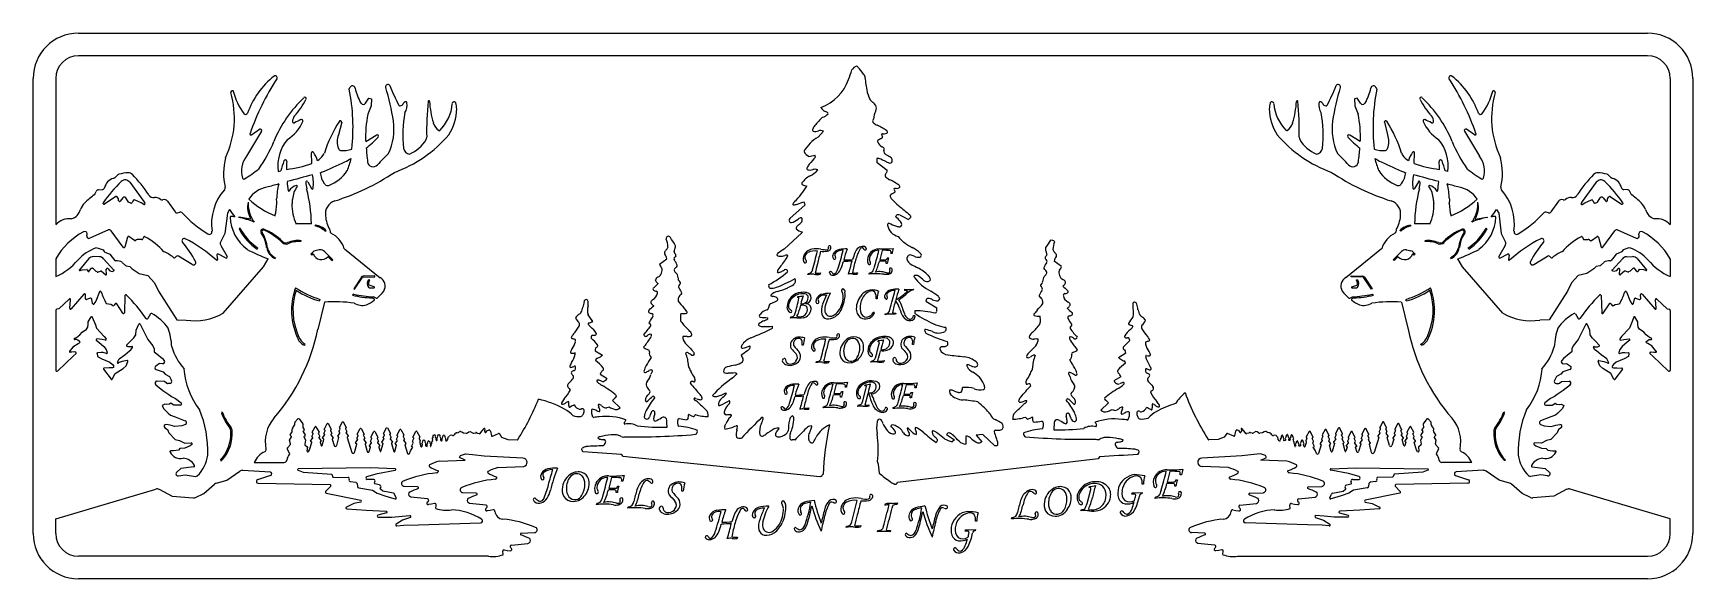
# Model space of a CAD drawing. Header units: inches. Extents: x 14.1 to 27.7, y 7.6 to 12.1.
import ezdxf

# ---------------------------------------------------------------- set-up
doc = ezdxf.new("R2010")
doc.units = ezdxf.units.IN
doc.header["$MEASUREMENT"] = 0
doc.layers.add('Default', color=7, linetype='Continuous')
doc.layers.add('WHITE', color=7, linetype='Continuous')

msp = doc.modelspace()

# ---------------------------------------------------------------- linework, layer by layer
at = {"layer": 'Default', "color": 7, "linetype": 'Continuous'}
for p, q in [((14.468, 12.061), (27.342, 12.061)), ((14.097, 7.954), (14.097, 11.69)), ((27.713, 11.69), (27.713, 7.954)), ((20.581, 11.256), (20.537, 11.207)), ((20.404, 10.422), (20.258, 10.289)), ((18.935, 8.589), (20.552, 8.422)), ((21.187, 8.376), (22.834, 8.569)), ((27.342, 7.582), (14.468, 7.582))]:
    msp.add_line(p, q, dxfattribs=at)
for centre, radius, start, end in [((21.086, 11.187), 0.0633, 198.3743, 247.1862), ((19.308, 10.377), 0.0176, 21.3089, 197.1382), ((21.309, 10.205), 0.0449, 136.0834, 175.3357), ((18.113, 8.538), 0.0362, 285.549, 86.7931), ((23.686, 8.539), 0.0352, 93.2069, 272.4279), ((17.957, 8.145), 0.0734, 186.9573, 264.7492), ((23.853, 8.145), 0.0734, 275.2508, 353.0427)]:
    msp.add_arc(centre, radius, start, end, dxfattribs=at)
at = {"layer": 'WHITE', "color": 7, "linetype": 'Continuous'}
for p, q in [((27.342, 11.876), (14.468, 11.876)), ((14.283, 11.69), (14.283, 10.49)), ((15.72, 11.581), (15.727, 11.587)), ((16.69, 11.601), (16.696, 11.615)), ((25.12, 11.601), (25.114, 11.615)), ((26.09, 11.581), (26.083, 11.587)), ((27.527, 11.69), (27.527, 10.49)), ((16.824, 11.487), (16.852, 11.529)), ((16.87, 11.465), (16.843, 11.397)), ((16.852, 11.529), (16.872, 11.522)), ((16.872, 11.522), (16.87, 11.465)), ((24.958, 11.529), (24.938, 11.522)), ((24.938, 11.522), (24.94, 11.465)), ((24.94, 11.465), (24.966, 11.397)), ((24.986, 11.487), (24.958, 11.529)), ((16.628, 11.33), (16.601, 11.227)), ((25.182, 11.33), (25.209, 11.227)), ((15.971, 11.257), (15.847, 11.051)), ((15.888, 11.227), (15.955, 11.272)), ((16.825, 11.173), (16.912, 11.223)), ((24.985, 11.173), (24.898, 11.223)), ((25.839, 11.257), (25.963, 11.051)), ((25.922, 11.227), (25.855, 11.272)), ((16.383, 10.991), (16.38, 11.08)), ((20.516, 11.043), (20.511, 11.06)), ((21.098, 11.063), (21.123, 11.05)), ((25.427, 10.991), (25.43, 11.08)), ((14.768, 10.875), (14.792, 10.899)), ((16.106, 10.925), (16.129, 10.932)), ((16.464, 10.919), (16.453, 10.916)), ((21.02, 10.999), (21.104, 10.937)), ((25.346, 10.919), (25.357, 10.916)), ((25.704, 10.925), (25.68, 10.932)), ((27.042, 10.875), (27.017, 10.899)), ((14.604, 10.741), (14.614, 10.762)), ((14.632, 10.775), (14.664, 10.778)), ((14.889, 10.837), (15.004, 10.68)), ((16.349, 10.842), (16.38, 10.786)), ((16.463, 10.869), (16.464, 10.866)), ((25.347, 10.869), (25.346, 10.866)), ((25.461, 10.842), (25.43, 10.786)), ((26.921, 10.837), (26.805, 10.68)), ((27.177, 10.775), (27.146, 10.778)), ((27.206, 10.741), (27.196, 10.762)), ((14.775, 10.72), (14.681, 10.659)), ((14.796, 10.702), (14.785, 10.718)), ((14.798, 10.685), (14.796, 10.702)), ((14.832, 10.71), (14.812, 10.682)), ((14.879, 10.674), (14.856, 10.709)), ((14.898, 10.666), (14.879, 10.674)), ((14.918, 10.689), (14.908, 10.669)), ((14.982, 10.668), (14.928, 10.692)), ((15.004, 10.656), (14.982, 10.668)), ((15.004, 10.68), (15.014, 10.666)), ((15.2, 10.681), (15.261, 10.594)), ((16.095, 10.664), (16.095, 10.665)), ((16.221, 10.665), (16.221, 10.662)), ((20.304, 10.54), (20.43, 10.651)), ((20.43, 10.651), (20.423, 10.675)), ((25.589, 10.665), (25.589, 10.662)), ((25.715, 10.664), (25.715, 10.665)), ((26.61, 10.681), (26.549, 10.594)), ((26.805, 10.68), (26.796, 10.666)), ((26.806, 10.656), (26.828, 10.668)), ((26.828, 10.668), (26.882, 10.692)), ((26.892, 10.689), (26.902, 10.669)), ((26.911, 10.666), (26.931, 10.674)), ((26.931, 10.674), (26.954, 10.709)), ((26.978, 10.71), (26.998, 10.682)), ((27.012, 10.685), (27.014, 10.702)), ((27.014, 10.702), (27.025, 10.718)), ((27.035, 10.72), (27.129, 10.659)), ((15.281, 10.587), (15.3, 10.592)), ((15.69, 10.583), (15.67, 10.417)), ((15.708, 10.614), (15.69, 10.583)), ((15.787, 10.552), (15.783, 10.548)), ((15.883, 10.535), (15.787, 10.552)), ((15.894, 10.537), (15.893, 10.538)), ((16.417, 10.486), (16.408, 10.479)), ((25.393, 10.486), (25.402, 10.479)), ((25.916, 10.537), (25.917, 10.538)), ((25.926, 10.535), (26.023, 10.552)), ((26.023, 10.552), (26.027, 10.548)), ((26.102, 10.614), (26.12, 10.583)), ((26.12, 10.583), (26.14, 10.417)), ((26.529, 10.587), (26.51, 10.592)), ((14.537, 10.399), (14.539, 10.412)), ((14.714, 10.446), (14.563, 10.378)), ((14.835, 10.304), (14.736, 10.44)), ((14.872, 10.387), (14.849, 10.306)), ((14.929, 10.359), (14.883, 10.391)), ((14.945, 10.364), (14.937, 10.359)), ((14.989, 10.368), (14.956, 10.368)), ((15.003, 10.387), (14.996, 10.372)), ((15.67, 10.417), (15.633, 10.345)), ((15.793, 10.463), (15.788, 10.451)), ((15.874, 10.352), (15.872, 10.354)), ((16.295, 10.357), (16.292, 10.351)), ((16.457, 10.471), (16.456, 10.472)), ((16.492, 10.435), (16.501, 10.442)), ((16.53, 10.448), (16.533, 10.429)), ((22.462, 10.36), (22.444, 10.362)), ((25.28, 10.448), (25.277, 10.429)), ((25.317, 10.435), (25.309, 10.442)), ((25.353, 10.471), (25.354, 10.472)), ((25.514, 10.357), (25.518, 10.351)), ((25.936, 10.352), (25.938, 10.354)), ((26.017, 10.463), (26.022, 10.451)), ((26.14, 10.417), (26.176, 10.345)), ((26.807, 10.387), (26.814, 10.372)), ((26.82, 10.368), (26.854, 10.368)), ((26.865, 10.364), (26.873, 10.359)), ((26.881, 10.359), (26.927, 10.391)), ((26.938, 10.387), (26.961, 10.306)), ((26.974, 10.304), (27.073, 10.44)), ((27.096, 10.446), (27.247, 10.378)), ((27.273, 10.399), (27.27, 10.412)), ((14.642, 10.225), (14.59, 10.227)), ((14.621, 10.298), (14.67, 10.283)), ((14.67, 10.283), (14.679, 10.268)), ((14.685, 10.263), (14.708, 10.256)), ((14.708, 10.256), (14.725, 10.247)), ((14.725, 10.247), (14.744, 10.222)), ((14.744, 10.222), (14.768, 10.196)), ((15.402, 10.162), (15.29, 10.23)), ((15.603, 10.238), (15.609, 10.203)), ((15.676, 10.217), (15.617, 10.248)), ((15.636, 10.319), (15.689, 10.228)), ((15.935, 10.287), (15.94, 10.298)), ((16.084, 10.218), (16.082, 10.212)), ((16.392, 10.265), (16.375, 10.248)), ((16.375, 10.248), (16.383, 10.24)), ((16.383, 10.24), (16.395, 10.252)), ((16.444, 10.282), (16.411, 10.275)), ((16.449, 10.282), (16.444, 10.282)), ((16.555, 10.202), (16.487, 10.269)), ((16.514, 10.227), (16.547, 10.194)), ((16.65, 10.292), (16.944, 10.054)), ((21.061, 10.278), (21.042, 10.202)), ((21.104, 10.217), (21.114, 10.217)), ((21.144, 10.253), (21.135, 10.253)), ((25.16, 10.292), (24.866, 10.054)), ((25.255, 10.202), (25.322, 10.269)), ((25.296, 10.227), (25.263, 10.194)), ((25.361, 10.282), (25.366, 10.282)), ((25.366, 10.282), (25.399, 10.275)), ((25.427, 10.24), (25.415, 10.252)), ((25.418, 10.265), (25.435, 10.248)), ((25.435, 10.248), (25.427, 10.24)), ((25.726, 10.218), (25.728, 10.212)), ((25.875, 10.287), (25.87, 10.298)), ((26.173, 10.319), (26.121, 10.228)), ((26.134, 10.217), (26.193, 10.248)), ((26.206, 10.238), (26.2, 10.203)), ((26.408, 10.162), (26.52, 10.23)), ((27.066, 10.222), (27.042, 10.196)), ((27.085, 10.247), (27.066, 10.222)), ((27.102, 10.256), (27.085, 10.247)), ((27.125, 10.263), (27.102, 10.256)), ((27.14, 10.283), (27.131, 10.268)), ((27.189, 10.298), (27.14, 10.283)), ((27.168, 10.225), (27.219, 10.227)), ((14.283, 10.21), (14.283, 10.063)), ((14.554, 10.211), (14.477, 10.12)), ((14.482, 10.113), (14.498, 10.119)), ((14.498, 10.119), (14.537, 10.122)), ((14.54, 10.12), (14.549, 10.105)), ((14.555, 10.105), (14.56, 10.114)), ((14.56, 10.114), (14.576, 10.131)), ((14.587, 10.131), (14.61, 10.107)), ((14.61, 10.107), (14.624, 10.101)), ((14.626, 10.1), (14.65, 10.108)), ((14.657, 10.107), (14.692, 10.077)), ((14.76, 10.117), (14.675, 10.21)), ((14.698, 10.08), (14.696, 10.123)), ((14.709, 10.129), (14.727, 10.111)), ((14.727, 10.111), (14.745, 10.106)), ((14.745, 10.106), (14.758, 10.111)), ((14.828, 10.18), (14.854, 10.155)), ((14.859, 10.152), (14.891, 10.145)), ((14.891, 10.145), (14.908, 10.126)), ((14.908, 10.126), (14.966, 10.089)), ((14.966, 10.089), (15.039, 10.072)), ((15.656, 9.763), (15.986, 10.142)), ((15.986, 10.142), (16.026, 10.209)), ((16.547, 10.194), (16.555, 10.202)), ((19.235, 10.166), (19.295, 10.21)), ((20.452, 10.08), (20.454, 10.089)), ((20.556, 10.093), (20.553, 10.083)), ((20.859, 10.094), (20.857, 10.084)), ((20.954, 10.083), (20.957, 10.093)), ((21.042, 10.202), (21.078, 10.202)), ((21.104, 10.171), (21.096, 10.171)), ((22.534, 10.145), (22.473, 10.189)), ((25.263, 10.194), (25.255, 10.202)), ((25.824, 10.142), (25.784, 10.209)), ((26.154, 9.763), (25.824, 10.142)), ((26.843, 10.089), (26.771, 10.072)), ((26.902, 10.126), (26.843, 10.089)), ((26.919, 10.145), (26.902, 10.126)), ((26.951, 10.152), (26.919, 10.145)), ((26.982, 10.18), (26.956, 10.155)), ((27.05, 10.117), (27.135, 10.21)), ((27.065, 10.106), (27.051, 10.111)), ((27.083, 10.111), (27.065, 10.106)), ((27.101, 10.129), (27.083, 10.111)), ((27.112, 10.08), (27.114, 10.123)), ((27.152, 10.107), (27.118, 10.077)), ((27.183, 10.1), (27.16, 10.108)), ((27.2, 10.107), (27.186, 10.101)), ((27.223, 10.131), (27.2, 10.107)), ((27.249, 10.114), (27.234, 10.131)), ((27.254, 10.105), (27.249, 10.114)), ((27.256, 10.211), (27.333, 10.12)), ((27.27, 10.12), (27.261, 10.105)), ((27.312, 10.119), (27.273, 10.122)), ((27.328, 10.113), (27.312, 10.119)), ((27.527, 10.21), (27.527, 10.063)), ((15.039, 10.072), (15.093, 10.013)), ((15.093, 10.013), (15.124, 9.943)), ((15.124, 9.943), (15.276, 9.709)), ((16.79, 10.058), (16.727, 9.963)), ((16.727, 9.963), (16.733, 9.959)), ((16.733, 9.959), (16.796, 10.054)), ((16.9, 10.069), (16.805, 10.067)), ((16.805, 10.059), (16.9, 10.062)), ((16.859, 10.033), (16.853, 10.037)), ((16.894, 9.978), (16.854, 9.993)), ((16.9, 10.062), (16.9, 10.069)), ((21.247, 9.95), (21.249, 9.96)), ((21.319, 9.96), (21.317, 9.955)), ((24.91, 10.069), (25.004, 10.067)), ((24.91, 10.062), (24.91, 10.069)), ((25.005, 10.059), (24.91, 10.062)), ((24.916, 9.978), (24.956, 9.993)), ((24.951, 10.033), (24.957, 10.037)), ((25.077, 9.959), (25.014, 10.054)), ((25.02, 10.058), (25.083, 9.963)), ((25.083, 9.963), (25.077, 9.959)), ((26.685, 9.943), (26.534, 9.709)), ((26.717, 10.013), (26.685, 9.943)), ((26.771, 10.072), (26.717, 10.013)), ((14.392, 9.878), (14.307, 9.799)), ((14.397, 9.804), (14.404, 9.872)), ((14.513, 9.92), (14.41, 9.798)), ((14.525, 9.883), (14.526, 9.914)), ((14.568, 9.885), (14.534, 9.876)), ((14.583, 9.843), (14.577, 9.879)), ((14.612, 9.861), (14.596, 9.84)), ((14.641, 9.938), (14.612, 9.861)), ((14.716, 9.836), (14.701, 9.84)), ((14.735, 9.834), (14.716, 9.836)), ((14.748, 9.825), (14.735, 9.834)), ((14.77, 9.84), (14.758, 9.826)), ((14.832, 9.763), (14.782, 9.839)), ((14.849, 9.907), (14.845, 9.767)), ((16.488, 9.853), (16.432, 9.63)), ((16.449, 9.864), (16.45, 9.876)), ((16.728, 9.919), (16.716, 9.911)), ((16.878, 9.889), (16.895, 9.881)), ((16.912, 9.887), (16.89, 9.897)), ((20.369, 9.891), (20.371, 9.899)), ((20.392, 9.829), (20.383, 9.794)), ((21.021, 9.88), (21.012, 9.88)), ((21.421, 9.861), (21.511, 9.807)), ((24.898, 9.887), (24.92, 9.897)), ((24.932, 9.889), (24.915, 9.881)), ((25.082, 9.919), (25.094, 9.911)), ((25.322, 9.853), (25.378, 9.63)), ((25.361, 9.864), (25.36, 9.876)), ((26.961, 9.907), (26.965, 9.767)), ((26.978, 9.763), (27.028, 9.839)), ((27.04, 9.84), (27.052, 9.826)), ((27.062, 9.825), (27.075, 9.834)), ((27.075, 9.834), (27.094, 9.836)), ((27.094, 9.836), (27.109, 9.84)), ((27.168, 9.938), (27.198, 9.861)), ((27.198, 9.861), (27.213, 9.84)), ((27.227, 9.843), (27.233, 9.879)), ((27.242, 9.885), (27.276, 9.876)), ((27.285, 9.883), (27.284, 9.914)), ((27.297, 9.92), (27.4, 9.798)), ((27.413, 9.804), (27.406, 9.872)), ((27.418, 9.878), (27.502, 9.799)), ((14.283, 9.786), (14.283, 9.295)), ((14.307, 9.799), (14.29, 9.795)), ((14.545, 9.647), (14.549, 9.673)), ((14.549, 9.691), (14.572, 9.732)), ((14.549, 9.673), (14.549, 9.691)), ((14.582, 9.731), (14.607, 9.666)), ((14.941, 9.624), (14.965, 9.673)), ((14.975, 9.674), (15.039, 9.547)), ((15.06, 9.758), (15.037, 9.72)), ((15.276, 9.709), (15.352, 9.706)), ((16.216, 9.792), (16.216, 9.791)), ((19.152, 9.679), (19.15, 9.682)), ((20.31, 9.723), (20.312, 9.732)), ((21.088, 9.75), (21.089, 9.759)), ((21.174, 9.762), (21.172, 9.754)), ((21.33, 9.782), (21.33, 9.76)), ((25.594, 9.792), (25.594, 9.791)), ((26.534, 9.709), (26.458, 9.706)), ((26.75, 9.758), (26.773, 9.72)), ((26.835, 9.674), (26.771, 9.547)), ((26.869, 9.624), (26.845, 9.673)), ((27.228, 9.731), (27.203, 9.666)), ((27.261, 9.691), (27.238, 9.732)), ((27.261, 9.673), (27.261, 9.691)), ((27.265, 9.647), (27.261, 9.673)), ((27.502, 9.799), (27.52, 9.795)), ((27.527, 9.786), (27.527, 9.295)), ((14.437, 9.557), (14.453, 9.564)), ((14.443, 9.547), (14.44, 9.547)), ((14.453, 9.546), (14.443, 9.547)), ((14.453, 9.564), (14.481, 9.585)), ((14.474, 9.533), (14.464, 9.542)), ((14.479, 9.53), (14.474, 9.533)), ((14.481, 9.585), (14.5, 9.606)), ((14.5, 9.606), (14.534, 9.632)), ((14.534, 9.632), (14.545, 9.647)), ((14.607, 9.666), (14.617, 9.641)), ((14.615, 9.542), (14.635, 9.525)), ((14.617, 9.641), (14.68, 9.571)), ((14.664, 9.548), (14.619, 9.552)), ((14.689, 9.542), (14.664, 9.548)), ((14.68, 9.571), (14.695, 9.551)), ((14.864, 9.5), (14.895, 9.533)), ((14.895, 9.533), (14.923, 9.56)), ((14.923, 9.56), (14.939, 9.585)), ((14.939, 9.585), (14.941, 9.624)), ((15.039, 9.547), (15.079, 9.494)), ((18.704, 9.581), (18.695, 9.581)), ((20.162, 9.639), (20.162, 9.656)), ((21.028, 9.53), (21.03, 9.537)), ((22.616, 9.659), (22.619, 9.661)), ((23.064, 9.561), (23.074, 9.56)), ((26.771, 9.547), (26.731, 9.494)), ((26.871, 9.585), (26.869, 9.624)), ((26.887, 9.56), (26.871, 9.585)), ((26.915, 9.533), (26.887, 9.56)), ((26.945, 9.5), (26.915, 9.533)), ((27.129, 9.571), (27.115, 9.551)), ((27.121, 9.542), (27.146, 9.548)), ((27.193, 9.641), (27.129, 9.571)), ((27.146, 9.548), (27.191, 9.552)), ((27.195, 9.542), (27.175, 9.525)), ((27.203, 9.666), (27.193, 9.641)), ((27.276, 9.632), (27.265, 9.647)), ((27.31, 9.606), (27.276, 9.632)), ((27.329, 9.585), (27.31, 9.606)), ((27.357, 9.564), (27.329, 9.585)), ((27.331, 9.53), (27.336, 9.533)), ((27.336, 9.533), (27.346, 9.542)), ((27.373, 9.557), (27.357, 9.564)), ((27.357, 9.546), (27.366, 9.547)), ((27.366, 9.547), (27.37, 9.547)), ((14.298, 9.289), (14.425, 9.411)), ((14.397, 9.452), (14.417, 9.473)), ((14.415, 9.444), (14.401, 9.443)), ((14.44, 9.445), (14.415, 9.444)), ((14.417, 9.473), (14.431, 9.492)), ((14.425, 9.411), (14.449, 9.432)), ((14.431, 9.492), (14.466, 9.515)), ((14.448, 9.441), (14.44, 9.445)), ((14.466, 9.515), (14.478, 9.52)), ((14.621, 9.431), (14.625, 9.408)), ((14.625, 9.408), (14.66, 9.389)), ((14.654, 9.439), (14.626, 9.438)), ((14.635, 9.525), (14.676, 9.489)), ((14.672, 9.439), (14.654, 9.439)), ((14.698, 9.432), (14.672, 9.439)), ((14.676, 9.489), (14.695, 9.464)), ((14.695, 9.464), (14.705, 9.44)), ((14.803, 9.387), (14.848, 9.42)), ((14.848, 9.42), (14.888, 9.453)), ((14.877, 9.487), (14.866, 9.491)), ((14.896, 9.487), (14.877, 9.487)), ((14.888, 9.453), (14.899, 9.463)), ((14.906, 9.488), (14.896, 9.487)), ((14.899, 9.463), (14.911, 9.48)), ((15.079, 9.494), (15.089, 9.471)), ((15.089, 9.471), (15.089, 9.446)), ((15.089, 9.446), (15.111, 9.428)), ((15.111, 9.428), (15.157, 9.39)), ((16.319, 9.5), (16.33, 9.507)), ((18.708, 9.455), (18.767, 9.418)), ((20.414, 9.499), (20.405, 9.499)), ((21.026, 9.467), (21.035, 9.502)), ((21.061, 9.453), (21.049, 9.453)), ((21.051, 9.464), (21.067, 9.463)), ((21.32, 9.506), (21.311, 9.506)), ((23.06, 9.434), (23.002, 9.397)), ((25.49, 9.5), (25.48, 9.507)), ((26.699, 9.428), (26.653, 9.39)), ((26.72, 9.446), (26.699, 9.428)), ((26.731, 9.494), (26.72, 9.471)), ((26.72, 9.471), (26.72, 9.446)), ((26.91, 9.463), (26.899, 9.48)), ((26.904, 9.488), (26.914, 9.487)), ((26.922, 9.453), (26.91, 9.463)), ((26.914, 9.487), (26.933, 9.487)), ((26.961, 9.42), (26.922, 9.453)), ((26.933, 9.487), (26.944, 9.491)), ((27.007, 9.387), (26.961, 9.42)), ((27.115, 9.464), (27.105, 9.44)), ((27.112, 9.432), (27.137, 9.439)), ((27.134, 9.489), (27.115, 9.464)), ((27.175, 9.525), (27.134, 9.489)), ((27.137, 9.439), (27.155, 9.439)), ((27.185, 9.408), (27.15, 9.389)), ((27.155, 9.439), (27.184, 9.438)), ((27.189, 9.431), (27.185, 9.408)), ((27.344, 9.515), (27.332, 9.52)), ((27.379, 9.492), (27.344, 9.515)), ((27.385, 9.411), (27.361, 9.432)), ((27.362, 9.441), (27.37, 9.445)), ((27.37, 9.445), (27.394, 9.444)), ((27.393, 9.473), (27.379, 9.492)), ((27.511, 9.289), (27.385, 9.411)), ((27.413, 9.452), (27.393, 9.473)), ((27.394, 9.444), (27.409, 9.443)), ((14.66, 9.389), (14.726, 9.361)), ((14.675, 9.303), (14.736, 9.221)), ((14.721, 9.315), (14.679, 9.312)), ((14.748, 9.313), (14.721, 9.315)), ((14.726, 9.361), (14.747, 9.342)), ((14.745, 9.221), (14.769, 9.267)), ((14.747, 9.342), (14.759, 9.327)), ((14.757, 9.318), (14.748, 9.313)), ((14.769, 9.267), (14.835, 9.308)), ((14.788, 9.36), (14.803, 9.387)), ((14.803, 9.357), (14.795, 9.352)), ((14.826, 9.365), (14.803, 9.357)), ((14.868, 9.374), (14.826, 9.365)), ((14.835, 9.308), (14.86, 9.33)), ((14.86, 9.33), (14.874, 9.367)), ((15.133, 9.35), (15.102, 9.329)), ((15.106, 9.301), (15.164, 9.281)), ((15.16, 9.348), (15.133, 9.35)), ((15.157, 9.39), (15.172, 9.375)), ((15.164, 9.281), (15.179, 9.262)), ((15.179, 9.262), (15.215, 9.242)), ((18.749, 9.261), (18.805, 9.228)), ((20.522, 9.356), (20.524, 9.366)), ((20.626, 9.369), (20.623, 9.359)), ((20.97, 9.361), (20.972, 9.37)), ((21.078, 9.374), (21.076, 9.364)), ((26.631, 9.262), (26.595, 9.242)), ((26.646, 9.281), (26.631, 9.262)), ((26.653, 9.39), (26.638, 9.375)), ((26.704, 9.301), (26.646, 9.281)), ((26.65, 9.348), (26.677, 9.35)), ((26.677, 9.35), (26.708, 9.329)), ((26.95, 9.33), (26.936, 9.367)), ((26.942, 9.374), (26.984, 9.365)), ((26.975, 9.308), (26.95, 9.33)), ((27.04, 9.267), (26.975, 9.308)), ((26.984, 9.365), (27.007, 9.357)), ((27.022, 9.36), (27.007, 9.387)), ((27.007, 9.357), (27.014, 9.352)), ((27.065, 9.221), (27.04, 9.267)), ((27.063, 9.342), (27.051, 9.327)), ((27.053, 9.318), (27.062, 9.313)), ((27.062, 9.313), (27.089, 9.315)), ((27.084, 9.361), (27.063, 9.342)), ((27.135, 9.303), (27.074, 9.221)), ((27.15, 9.389), (27.084, 9.361)), ((27.089, 9.315), (27.131, 9.312)), ((15.102, 9.176), (15.161, 9.129)), ((15.174, 9.201), (15.113, 9.204)), ((15.161, 9.129), (15.185, 9.112)), ((15.191, 9.189), (15.174, 9.201)), ((15.218, 9.186), (15.2, 9.186)), ((15.215, 9.242), (15.232, 9.209)), ((20.686, 9.181), (20.667, 9.104)), ((20.768, 9.156), (20.759, 9.156)), ((20.903, 9.043), (20.927, 9.139)), ((20.921, 9.167), (20.923, 9.175)), ((21.258, 9.175), (21.239, 9.098)), ((21.341, 9.15), (21.331, 9.15)), ((23.019, 9.24), (22.964, 9.207)), ((26.595, 9.242), (26.578, 9.209)), ((26.592, 9.186), (26.61, 9.186)), ((26.619, 9.189), (26.636, 9.201)), ((26.649, 9.129), (26.625, 9.112)), ((26.636, 9.201), (26.697, 9.204)), ((26.708, 9.176), (26.649, 9.129)), ((15.176, 9.016), (15.156, 9.005)), ((15.156, 9.005), (15.165, 8.98)), ((15.193, 9.014), (15.176, 9.016)), ((15.185, 9.112), (15.21, 9.096)), ((15.216, 9.016), (15.193, 9.014)), ((15.21, 9.096), (15.232, 9.078)), ((15.226, 9.023), (15.216, 9.016)), ((15.238, 9.016), (15.226, 9.023)), ((15.232, 9.078), (15.264, 9.063)), ((15.252, 9.008), (15.238, 9.016)), ((15.304, 9.008), (15.252, 9.008)), ((15.264, 9.063), (15.311, 9.028)), ((18.85, 9.046), (18.912, 8.986)), ((19.785, 9.104), (19.773, 9.106)), ((20.579, 8.986), (20.581, 8.995)), ((20.667, 9.104), (20.702, 9.104)), ((20.729, 9.073), (20.72, 9.073)), ((20.729, 9.119), (20.739, 9.119)), ((20.863, 8.997), (20.865, 9.007)), ((20.944, 9.1), (20.921, 9.008)), ((20.949, 9.1), (20.944, 9.1)), ((20.953, 9.1), (20.949, 9.1)), ((20.953, 9.01), (20.952, 9.001)), ((21.151, 8.98), (21.154, 8.989)), ((21.239, 9.098), (21.274, 9.098)), ((21.301, 9.067), (21.292, 9.067)), ((21.301, 9.113), (21.311, 9.113)), ((22.919, 9.026), (22.857, 8.966)), ((26.546, 9.063), (26.499, 9.028)), ((26.506, 9.008), (26.558, 9.008)), ((26.578, 9.078), (26.546, 9.063)), ((26.558, 9.008), (26.572, 9.016)), ((26.572, 9.016), (26.584, 9.023)), ((26.6, 9.096), (26.578, 9.078)), ((26.584, 9.023), (26.594, 9.016)), ((26.594, 9.016), (26.617, 9.014)), ((26.625, 9.112), (26.6, 9.096)), ((26.617, 9.014), (26.634, 9.016)), ((26.634, 9.016), (26.654, 9.005)), ((26.654, 9.005), (26.645, 8.98)), ((15.165, 8.98), (15.205, 8.941)), ((15.205, 8.941), (15.224, 8.927)), ((15.224, 8.927), (15.262, 8.912)), ((15.262, 8.912), (15.345, 8.878)), ((15.351, 8.853), (15.346, 8.848)), ((15.648, 8.952), (15.641, 8.944)), ((16.243, 8.849), (16.243, 8.864)), ((16.245, 8.868), (16.269, 8.895)), ((16.279, 8.895), (16.309, 8.855)), ((16.31, 8.851), (16.308, 8.824)), ((16.485, 8.809), (16.509, 8.856)), ((16.516, 8.856), (16.542, 8.81)), ((16.61, 8.824), (16.634, 8.87)), ((16.64, 8.871), (16.666, 8.825)), ((19.77, 8.832), (19.78, 8.855)), ((20.084, 8.906), (20.08, 8.908)), ((20.461, 8.985), (20.459, 8.975)), ((25.17, 8.871), (25.144, 8.825)), ((25.2, 8.824), (25.176, 8.87)), ((25.294, 8.856), (25.268, 8.81)), ((25.324, 8.809), (25.3, 8.856)), ((25.5, 8.851), (25.502, 8.824)), ((25.531, 8.895), (25.501, 8.855)), ((25.565, 8.868), (25.541, 8.895)), ((25.567, 8.849), (25.567, 8.864)), ((26.162, 8.952), (26.169, 8.944)), ((26.459, 8.853), (26.463, 8.848)), ((26.548, 8.912), (26.464, 8.878)), ((26.586, 8.927), (26.548, 8.912)), ((26.605, 8.941), (26.586, 8.927)), ((26.645, 8.98), (26.605, 8.941)), ((15.178, 8.821), (15.199, 8.807)), ((15.222, 8.845), (15.189, 8.85)), ((15.199, 8.807), (15.211, 8.78)), ((15.211, 8.78), (15.261, 8.727)), ((15.259, 8.834), (15.222, 8.845)), ((15.316, 8.837), (15.259, 8.834)), ((15.261, 8.727), (15.298, 8.718)), ((15.298, 8.718), (15.34, 8.697)), ((15.346, 8.848), (15.316, 8.837)), ((15.719, 8.752), (15.719, 8.75)), ((16.201, 8.72), (16.217, 8.747)), ((16.208, 8.691), (16.201, 8.72)), ((16.206, 8.765), (16.221, 8.789)), ((16.217, 8.752), (16.207, 8.76)), ((16.223, 8.796), (16.222, 8.812)), ((16.225, 8.818), (16.233, 8.829)), ((16.233, 8.829), (16.242, 8.845)), ((16.308, 8.824), (16.32, 8.807)), ((16.311, 8.788), (16.328, 8.763)), ((16.319, 8.799), (16.312, 8.793)), ((16.319, 8.746), (16.331, 8.72)), ((16.326, 8.754), (16.32, 8.751)), ((16.331, 8.72), (16.325, 8.687)), ((16.373, 8.714), (16.39, 8.738)), ((16.383, 8.751), (16.393, 8.773)), ((16.389, 8.743), (16.385, 8.746)), ((16.387, 8.785), (16.411, 8.831)), ((16.392, 8.777), (16.388, 8.78)), ((16.417, 8.831), (16.443, 8.786)), ((16.437, 8.773), (16.448, 8.752)), ((16.442, 8.781), (16.438, 8.778)), ((16.441, 8.739), (16.459, 8.716)), ((16.446, 8.747), (16.442, 8.744)), ((16.467, 8.678), (16.481, 8.727)), ((16.472, 8.739), (16.489, 8.763)), ((16.479, 8.731), (16.473, 8.734)), ((16.482, 8.776), (16.492, 8.797)), ((16.488, 8.768), (16.483, 8.771)), ((16.491, 8.802), (16.487, 8.805)), ((16.536, 8.798), (16.546, 8.777)), ((16.541, 8.806), (16.537, 8.803)), ((16.54, 8.764), (16.558, 8.741)), ((16.545, 8.772), (16.541, 8.769)), ((16.549, 8.728), (16.566, 8.676)), ((16.556, 8.735), (16.551, 8.732)), ((16.587, 8.676), (16.605, 8.742)), ((16.596, 8.754), (16.613, 8.778)), ((16.603, 8.746), (16.597, 8.749)), ((16.606, 8.791), (16.616, 8.812)), ((16.612, 8.783), (16.607, 8.786)), ((16.615, 8.817), (16.611, 8.82)), ((16.66, 8.813), (16.67, 8.792)), ((16.665, 8.821), (16.661, 8.818)), ((16.664, 8.779), (16.682, 8.756)), ((16.669, 8.787), (16.665, 8.784)), ((16.673, 8.743), (16.712, 8.62)), ((16.681, 8.75), (16.675, 8.747)), ((16.742, 8.699), (16.759, 8.723)), ((16.753, 8.736), (16.762, 8.757)), ((16.758, 8.728), (16.754, 8.731)), ((16.756, 8.769), (16.78, 8.815)), ((16.761, 8.762), (16.757, 8.765)), ((16.787, 8.816), (16.812, 8.77)), ((16.806, 8.758), (16.817, 8.737)), ((16.811, 8.766), (16.807, 8.763)), ((16.816, 8.732), (16.811, 8.729)), ((16.811, 8.724), (16.828, 8.7)), ((16.865, 8.711), (16.875, 8.733)), ((16.868, 8.745), (16.892, 8.791)), ((16.874, 8.737), (16.87, 8.74)), ((16.899, 8.791), (16.925, 8.746)), ((16.919, 8.733), (16.929, 8.712)), ((16.924, 8.741), (16.92, 8.738)), ((16.958, 8.704), (16.975, 8.728)), ((16.969, 8.741), (16.978, 8.763)), ((16.974, 8.734), (16.97, 8.736)), ((16.972, 8.775), (16.996, 8.821)), ((16.977, 8.767), (16.973, 8.77)), ((17.003, 8.821), (17.028, 8.776)), ((17.022, 8.764), (17.033, 8.742)), ((17.027, 8.771), (17.023, 8.768)), ((17.032, 8.738), (17.027, 8.735)), ((17.027, 8.729), (17.044, 8.706)), ((17.078, 8.728), (17.088, 8.75)), ((17.083, 8.718), (17.08, 8.724)), ((17.082, 8.762), (17.106, 8.808)), ((17.087, 8.755), (17.083, 8.757)), ((17.112, 8.808), (17.138, 8.763)), ((17.132, 8.751), (17.143, 8.729)), ((17.137, 8.758), (17.133, 8.755)), ((17.142, 8.725), (17.137, 8.722)), ((17.137, 8.717), (17.154, 8.693)), ((17.21, 8.713), (17.219, 8.734)), ((17.213, 8.746), (17.237, 8.792)), ((17.218, 8.739), (17.214, 8.742)), ((17.244, 8.793), (17.269, 8.747)), ((17.263, 8.735), (17.273, 8.716)), ((17.268, 8.743), (17.264, 8.74)), ((17.292, 8.709), (17.3, 8.721)), ((17.305, 8.721), (17.313, 8.709)), ((17.367, 8.706), (17.375, 8.715)), ((17.371, 8.732), (17.38, 8.749)), ((17.373, 8.73), (17.371, 8.732)), ((17.372, 8.718), (17.375, 8.728)), ((17.375, 8.715), (17.372, 8.718)), ((17.375, 8.728), (17.373, 8.73)), ((17.377, 8.751), (17.385, 8.763)), ((17.38, 8.749), (17.377, 8.751)), ((17.39, 8.763), (17.398, 8.751)), ((17.398, 8.751), (17.395, 8.749)), ((17.395, 8.749), (17.404, 8.732)), ((17.404, 8.732), (17.401, 8.728)), ((17.401, 8.728), (17.402, 8.718)), ((17.402, 8.718), (17.409, 8.719)), ((17.409, 8.734), (17.418, 8.751)), ((17.412, 8.73), (17.409, 8.734)), ((17.411, 8.721), (17.412, 8.73)), ((17.415, 8.753), (17.423, 8.765)), ((17.418, 8.751), (17.415, 8.753)), ((17.428, 8.765), (17.436, 8.753)), ((17.436, 8.753), (17.433, 8.751)), ((17.433, 8.751), (17.442, 8.734)), ((17.442, 8.734), (17.438, 8.73)), ((17.438, 8.73), (17.44, 8.721)), ((17.441, 8.719), (17.449, 8.716)), ((17.449, 8.729), (17.458, 8.746)), ((17.453, 8.725), (17.449, 8.729)), ((17.452, 8.718), (17.453, 8.725)), ((17.455, 8.748), (17.463, 8.76)), ((17.458, 8.746), (17.455, 8.748)), ((17.468, 8.76), (17.476, 8.748)), ((17.476, 8.748), (17.473, 8.746)), ((17.473, 8.746), (17.482, 8.729)), ((17.479, 8.724), (17.482, 8.717)), ((17.482, 8.729), (17.48, 8.727)), ((17.49, 8.716), (17.498, 8.726)), ((17.498, 8.726), (17.501, 8.745)), ((17.574, 8.782), (17.587, 8.783)), ((17.587, 8.783), (17.593, 8.789)), ((17.604, 8.792), (17.615, 8.79)), ((17.615, 8.79), (17.627, 8.781)), ((17.627, 8.781), (17.65, 8.777)), ((17.66, 8.78), (17.671, 8.79)), ((17.671, 8.79), (17.683, 8.793)), ((17.683, 8.793), (17.702, 8.78)), ((17.712, 8.778), (17.726, 8.782)), ((17.726, 8.782), (17.73, 8.782)), ((17.738, 8.781), (17.741, 8.779)), ((17.741, 8.779), (17.758, 8.774)), ((17.763, 8.776), (17.777, 8.795)), ((17.777, 8.795), (17.798, 8.816)), ((17.802, 8.814), (17.801, 8.796)), ((17.801, 8.796), (17.806, 8.784)), ((17.81, 8.784), (17.82, 8.797)), ((17.82, 8.797), (17.838, 8.805)), ((17.841, 8.804), (17.849, 8.794)), ((17.849, 8.794), (17.857, 8.756)), ((17.864, 8.753), (17.914, 8.776)), ((17.92, 8.775), (17.929, 8.765)), ((17.929, 8.765), (17.94, 8.745)), ((17.94, 8.745), (17.991, 8.727)), ((17.991, 8.727), (18.069, 8.723)), ((20.345, 8.722), (20.323, 8.723)), ((21.591, 8.768), (21.655, 8.724)), ((21.655, 8.724), (21.637, 8.707)), ((21.748, 8.752), (21.748, 8.689)), ((21.888, 8.768), (21.833, 8.761)), ((21.833, 8.761), (21.88, 8.708)), ((21.987, 8.675), (21.888, 8.768)), ((23.819, 8.727), (23.741, 8.723)), ((23.869, 8.745), (23.819, 8.727)), ((23.881, 8.765), (23.869, 8.745)), ((23.89, 8.775), (23.881, 8.765)), ((23.946, 8.753), (23.896, 8.776)), ((23.961, 8.794), (23.953, 8.756)), ((23.969, 8.804), (23.961, 8.794)), ((23.99, 8.797), (23.972, 8.805)), ((24, 8.784), (23.99, 8.797)), ((24.009, 8.796), (24.004, 8.784)), ((24.008, 8.814), (24.009, 8.796)), ((24.033, 8.795), (24.012, 8.816)), ((24.047, 8.776), (24.033, 8.795)), ((24.069, 8.779), (24.052, 8.774)), ((24.072, 8.781), (24.069, 8.779)), ((24.084, 8.782), (24.08, 8.782)), ((24.098, 8.778), (24.084, 8.782)), ((24.127, 8.793), (24.108, 8.78)), ((24.139, 8.79), (24.127, 8.793)), ((24.15, 8.78), (24.139, 8.79)), ((24.183, 8.781), (24.16, 8.777)), ((24.195, 8.79), (24.183, 8.781)), ((24.206, 8.792), (24.195, 8.79)), ((24.223, 8.783), (24.216, 8.789)), ((24.235, 8.782), (24.223, 8.783)), ((24.312, 8.726), (24.309, 8.745)), ((24.32, 8.716), (24.312, 8.726)), ((24.337, 8.746), (24.327, 8.729)), ((24.327, 8.729), (24.33, 8.727)), ((24.331, 8.724), (24.328, 8.717)), ((24.342, 8.76), (24.334, 8.748)), ((24.334, 8.748), (24.337, 8.746)), ((24.355, 8.748), (24.346, 8.76)), ((24.352, 8.746), (24.355, 8.748)), ((24.361, 8.729), (24.352, 8.746)), ((24.357, 8.725), (24.361, 8.729)), ((24.358, 8.718), (24.357, 8.725)), ((24.369, 8.719), (24.361, 8.716)), ((24.377, 8.751), (24.368, 8.734)), ((24.368, 8.734), (24.372, 8.73)), ((24.372, 8.73), (24.37, 8.721)), ((24.382, 8.765), (24.374, 8.753)), ((24.374, 8.753), (24.377, 8.751)), ((24.395, 8.753), (24.387, 8.765)), ((24.392, 8.751), (24.395, 8.753)), ((24.401, 8.734), (24.392, 8.751)), ((24.398, 8.73), (24.401, 8.734)), ((24.399, 8.721), (24.398, 8.73)), ((24.408, 8.718), (24.4, 8.719)), ((24.415, 8.749), (24.405, 8.732)), ((24.405, 8.732), (24.409, 8.728)), ((24.409, 8.728), (24.408, 8.718)), ((24.42, 8.763), (24.412, 8.751)), ((24.412, 8.751), (24.415, 8.749)), ((24.433, 8.751), (24.424, 8.763)), ((24.43, 8.749), (24.433, 8.751)), ((24.439, 8.732), (24.43, 8.749)), ((24.435, 8.728), (24.437, 8.73)), ((24.438, 8.718), (24.435, 8.728)), ((24.435, 8.715), (24.438, 8.718)), ((24.443, 8.706), (24.435, 8.715)), ((24.437, 8.73), (24.439, 8.732)), ((24.505, 8.721), (24.497, 8.709)), ((24.518, 8.709), (24.51, 8.721)), ((24.547, 8.735), (24.537, 8.716)), ((24.566, 8.793), (24.541, 8.747)), ((24.542, 8.743), (24.546, 8.74)), ((24.597, 8.746), (24.573, 8.792)), ((24.6, 8.713), (24.59, 8.734)), ((24.592, 8.739), (24.596, 8.742)), ((24.673, 8.717), (24.656, 8.693)), ((24.678, 8.751), (24.667, 8.729)), ((24.668, 8.725), (24.672, 8.722)), ((24.697, 8.808), (24.672, 8.763)), ((24.673, 8.758), (24.677, 8.755)), ((24.728, 8.762), (24.704, 8.808)), ((24.731, 8.728), (24.721, 8.75)), ((24.723, 8.755), (24.727, 8.757)), ((24.726, 8.718), (24.73, 8.724)), ((24.783, 8.729), (24.766, 8.706)), ((24.788, 8.764), (24.777, 8.742)), ((24.778, 8.738), (24.782, 8.735)), ((24.807, 8.821), (24.782, 8.776)), ((24.783, 8.771), (24.787, 8.768)), ((24.838, 8.775), (24.814, 8.821)), ((24.841, 8.741), (24.831, 8.763)), ((24.833, 8.767), (24.837, 8.77)), ((24.851, 8.704), (24.835, 8.728)), ((24.836, 8.734), (24.84, 8.736)), ((24.891, 8.733), (24.881, 8.712)), ((24.911, 8.791), (24.885, 8.746)), ((24.886, 8.741), (24.89, 8.738)), ((24.941, 8.745), (24.917, 8.791)), ((24.945, 8.711), (24.935, 8.733)), ((24.936, 8.737), (24.94, 8.74)), ((24.999, 8.724), (24.982, 8.7)), ((25.004, 8.758), (24.993, 8.737)), ((24.994, 8.732), (24.998, 8.729)), ((25.023, 8.816), (24.998, 8.77)), ((24.999, 8.766), (25.003, 8.763)), ((25.054, 8.769), (25.03, 8.815)), ((25.057, 8.736), (25.047, 8.757)), ((25.049, 8.762), (25.053, 8.765)), ((25.067, 8.699), (25.051, 8.723)), ((25.052, 8.728), (25.056, 8.731)), ((25.136, 8.743), (25.098, 8.62)), ((25.146, 8.779), (25.128, 8.756)), ((25.129, 8.75), (25.135, 8.747)), ((25.15, 8.813), (25.139, 8.792)), ((25.141, 8.787), (25.145, 8.784)), ((25.145, 8.821), (25.149, 8.818)), ((25.204, 8.791), (25.194, 8.812)), ((25.195, 8.817), (25.199, 8.82)), ((25.214, 8.754), (25.197, 8.778)), ((25.198, 8.783), (25.202, 8.786)), ((25.223, 8.676), (25.205, 8.742)), ((25.207, 8.746), (25.212, 8.749)), ((25.261, 8.728), (25.244, 8.676)), ((25.27, 8.764), (25.252, 8.741)), ((25.253, 8.735), (25.259, 8.732)), ((25.274, 8.798), (25.264, 8.777)), ((25.265, 8.772), (25.269, 8.769)), ((25.269, 8.806), (25.273, 8.803)), ((25.328, 8.776), (25.318, 8.797)), ((25.319, 8.802), (25.323, 8.805)), ((25.338, 8.739), (25.321, 8.763)), ((25.322, 8.768), (25.327, 8.771)), ((25.342, 8.678), (25.329, 8.727)), ((25.331, 8.731), (25.337, 8.734)), ((25.368, 8.739), (25.351, 8.716)), ((25.373, 8.773), (25.362, 8.752)), ((25.363, 8.747), (25.368, 8.744)), ((25.392, 8.831), (25.367, 8.786)), ((25.368, 8.781), (25.372, 8.778)), ((25.423, 8.785), (25.399, 8.831)), ((25.426, 8.751), (25.417, 8.773)), ((25.418, 8.777), (25.422, 8.78)), ((25.437, 8.714), (25.42, 8.738)), ((25.421, 8.743), (25.425, 8.746)), ((25.491, 8.746), (25.479, 8.72)), ((25.479, 8.72), (25.484, 8.687)), ((25.498, 8.788), (25.482, 8.763)), ((25.484, 8.754), (25.49, 8.751)), ((25.502, 8.824), (25.489, 8.807)), ((25.491, 8.799), (25.498, 8.793)), ((25.577, 8.829), (25.568, 8.845)), ((25.585, 8.818), (25.577, 8.829)), ((25.586, 8.796), (25.587, 8.812)), ((25.604, 8.765), (25.588, 8.789)), ((25.608, 8.72), (25.592, 8.747)), ((25.593, 8.752), (25.603, 8.76)), ((25.601, 8.691), (25.608, 8.72)), ((26.091, 8.752), (26.091, 8.75)), ((26.463, 8.848), (26.494, 8.837)), ((26.512, 8.718), (26.47, 8.697)), ((26.494, 8.837), (26.551, 8.834)), ((26.549, 8.727), (26.512, 8.718)), ((26.599, 8.78), (26.549, 8.727)), ((26.551, 8.834), (26.588, 8.845)), ((26.588, 8.845), (26.621, 8.85)), ((26.611, 8.807), (26.599, 8.78)), ((26.632, 8.821), (26.611, 8.807)), ((15.248, 8.634), (15.225, 8.632)), ((15.288, 8.638), (15.248, 8.634)), ((15.3, 8.652), (15.288, 8.638)), ((15.34, 8.656), (15.3, 8.652)), ((15.34, 8.697), (15.394, 8.698)), ((15.385, 8.674), (15.34, 8.656)), ((15.399, 8.685), (15.385, 8.674)), ((16.201, 8.614), (16.182, 8.65)), ((16.183, 8.658), (16.207, 8.685)), ((16.327, 8.683), (16.345, 8.667)), ((16.347, 8.662), (16.343, 8.632)), ((16.355, 8.627), (16.365, 8.64)), ((16.365, 8.64), (16.382, 8.702)), ((16.38, 8.706), (16.375, 8.709)), ((16.451, 8.703), (16.459, 8.678)), ((16.458, 8.71), (16.452, 8.708)), ((16.733, 8.62), (16.751, 8.687)), ((16.749, 8.691), (16.744, 8.693)), ((16.82, 8.688), (16.838, 8.628)), ((16.827, 8.695), (16.822, 8.692)), ((16.854, 8.628), (16.864, 8.662)), ((16.855, 8.674), (16.872, 8.698)), ((16.862, 8.666), (16.856, 8.669)), ((16.871, 8.704), (16.866, 8.706)), ((16.923, 8.699), (16.941, 8.676)), ((16.928, 8.707), (16.924, 8.705)), ((16.932, 8.663), (16.943, 8.629)), ((16.939, 8.67), (16.934, 8.668)), ((16.95, 8.629), (16.967, 8.692)), ((16.965, 8.696), (16.96, 8.699)), ((17.036, 8.693), (17.056, 8.628)), ((17.043, 8.7), (17.038, 8.698)), ((17.063, 8.628), (17.077, 8.679)), ((17.068, 8.692), (17.083, 8.713)), ((17.075, 8.684), (17.07, 8.686)), ((17.146, 8.681), (17.167, 8.612)), ((17.153, 8.688), (17.148, 8.685)), ((17.185, 8.612), (17.192, 8.633)), ((17.192, 8.633), (17.212, 8.664)), ((17.202, 8.669), (17.214, 8.697)), ((17.212, 8.664), (17.202, 8.669)), ((17.214, 8.702), (17.211, 8.708)), ((17.268, 8.7), (17.278, 8.669)), ((17.286, 8.69), (17.295, 8.707)), ((17.288, 8.688), (17.286, 8.69)), ((17.287, 8.67), (17.29, 8.686)), ((17.29, 8.686), (17.288, 8.688)), ((17.295, 8.707), (17.292, 8.709)), ((17.313, 8.709), (17.31, 8.707)), ((17.31, 8.707), (17.319, 8.69)), ((17.319, 8.69), (17.315, 8.686)), ((17.315, 8.686), (17.317, 8.675)), ((17.317, 8.675), (17.328, 8.668)), ((17.326, 8.682), (17.335, 8.699)), ((17.328, 8.68), (17.326, 8.682)), ((17.329, 8.678), (17.328, 8.68)), ((17.328, 8.668), (17.329, 8.678)), ((17.332, 8.701), (17.34, 8.713)), ((17.335, 8.699), (17.332, 8.701)), ((17.345, 8.713), (17.353, 8.701)), ((17.353, 8.701), (17.35, 8.699)), ((17.35, 8.699), (17.359, 8.682)), ((17.359, 8.682), (17.355, 8.678)), ((17.355, 8.678), (17.356, 8.67)), ((17.361, 8.67), (17.362, 8.683)), ((17.362, 8.683), (17.368, 8.694)), ((17.368, 8.694), (17.367, 8.706)), ((17.595, 8.578), (17.604, 8.596)), ((17.642, 8.556), (17.595, 8.578)), ((17.604, 8.596), (17.644, 8.609)), ((17.644, 8.609), (17.7, 8.602)), ((17.7, 8.602), (17.796, 8.593)), ((17.796, 8.593), (18.115, 8.575)), ((24.014, 8.593), (23.684, 8.574)), ((24.11, 8.602), (24.014, 8.593)), ((24.166, 8.609), (24.11, 8.602)), ((24.206, 8.596), (24.166, 8.609)), ((24.168, 8.556), (24.214, 8.578)), ((24.214, 8.578), (24.206, 8.596)), ((24.442, 8.694), (24.443, 8.706)), ((24.447, 8.683), (24.442, 8.694)), ((24.449, 8.67), (24.447, 8.683)), ((24.46, 8.699), (24.451, 8.682)), ((24.451, 8.682), (24.455, 8.678)), ((24.455, 8.678), (24.454, 8.67)), ((24.465, 8.713), (24.457, 8.701)), ((24.457, 8.701), (24.46, 8.699)), ((24.478, 8.701), (24.47, 8.713)), ((24.475, 8.699), (24.478, 8.701)), ((24.484, 8.682), (24.475, 8.699)), ((24.481, 8.678), (24.482, 8.68)), ((24.482, 8.668), (24.481, 8.678)), ((24.482, 8.68), (24.484, 8.682)), ((24.493, 8.675), (24.482, 8.668)), ((24.5, 8.707), (24.491, 8.69)), ((24.491, 8.69), (24.494, 8.686)), ((24.494, 8.686), (24.493, 8.675)), ((24.497, 8.709), (24.5, 8.707)), ((24.515, 8.707), (24.518, 8.709)), ((24.524, 8.69), (24.515, 8.707)), ((24.52, 8.686), (24.522, 8.688)), ((24.522, 8.67), (24.52, 8.686)), ((24.522, 8.688), (24.524, 8.69)), ((24.542, 8.7), (24.531, 8.669)), ((24.595, 8.702), (24.599, 8.708)), ((24.608, 8.669), (24.595, 8.697)), ((24.598, 8.664), (24.608, 8.669)), ((24.618, 8.633), (24.598, 8.664)), ((24.625, 8.612), (24.618, 8.633)), ((24.664, 8.681), (24.643, 8.612)), ((24.657, 8.688), (24.662, 8.685)), ((24.742, 8.692), (24.727, 8.713)), ((24.747, 8.628), (24.733, 8.679)), ((24.735, 8.684), (24.74, 8.686)), ((24.774, 8.693), (24.754, 8.628)), ((24.767, 8.7), (24.772, 8.698)), ((24.86, 8.629), (24.843, 8.692)), ((24.845, 8.696), (24.85, 8.699)), ((24.878, 8.663), (24.867, 8.629)), ((24.887, 8.699), (24.869, 8.676)), ((24.87, 8.67), (24.876, 8.668)), ((24.882, 8.707), (24.886, 8.705)), ((24.955, 8.674), (24.938, 8.698)), ((24.939, 8.704), (24.944, 8.706)), ((24.955, 8.628), (24.946, 8.662)), ((24.948, 8.666), (24.954, 8.669)), ((24.99, 8.688), (24.971, 8.628)), ((24.983, 8.695), (24.988, 8.692)), ((25.077, 8.62), (25.059, 8.687)), ((25.061, 8.691), (25.066, 8.693)), ((25.359, 8.703), (25.351, 8.678)), ((25.352, 8.71), (25.357, 8.708)), ((25.445, 8.64), (25.428, 8.702)), ((25.43, 8.706), (25.435, 8.709)), ((25.455, 8.627), (25.445, 8.64)), ((25.463, 8.662), (25.466, 8.632)), ((25.483, 8.683), (25.465, 8.667)), ((25.627, 8.658), (25.603, 8.685)), ((25.609, 8.614), (25.628, 8.65)), ((26.411, 8.685), (26.425, 8.674)), ((26.47, 8.697), (26.416, 8.698)), ((26.425, 8.674), (26.47, 8.656)), ((26.47, 8.656), (26.509, 8.652)), ((26.509, 8.652), (26.522, 8.638)), ((26.522, 8.638), (26.561, 8.634)), ((26.561, 8.634), (26.584, 8.632)), ((15.308, 8.487), (15.275, 8.459)), ((15.414, 8.502), (15.308, 8.487)), ((15.635, 8.555), (15.646, 8.555)), ((15.686, 8.392), (15.793, 8.467)), ((15.817, 8.474), (16.04, 8.46)), ((15.91, 8.538), (16.157, 8.538)), ((16.27, 8.473), (16.311, 8.458)), ((16.861, 8.494), (16.271, 8.484)), ((16.311, 8.458), (16.546, 8.442)), ((16.546, 8.442), (16.556, 8.418)), ((16.834, 8.422), (16.922, 8.448)), ((17.067, 8.486), (16.861, 8.494)), ((16.922, 8.448), (17.068, 8.475)), ((17.414, 8.454), (17.419, 8.46)), ((17.427, 8.548), (17.642, 8.556)), ((17.908, 8.495), (18.123, 8.504)), ((23.423, 8.464), (23.401, 8.377)), ((23.902, 8.495), (23.687, 8.504)), ((24.383, 8.548), (24.168, 8.556)), ((24.396, 8.454), (24.391, 8.46)), ((24.888, 8.448), (24.742, 8.475)), ((24.743, 8.486), (24.949, 8.494)), ((24.976, 8.422), (24.888, 8.448)), ((24.949, 8.494), (25.538, 8.484)), ((25.264, 8.442), (25.253, 8.418)), ((25.498, 8.458), (25.264, 8.442)), ((25.54, 8.473), (25.498, 8.458)), ((25.9, 8.538), (25.653, 8.538)), ((25.993, 8.474), (25.77, 8.46)), ((26.124, 8.392), (26.017, 8.467)), ((26.175, 8.555), (26.164, 8.555)), ((26.396, 8.502), (26.502, 8.487)), ((26.502, 8.487), (26.535, 8.459)), ((14.283, 8.075), (15.102, 8.319)), ((15.13, 8.317), (15.237, 8.261)), ((15.29, 8.427), (15.345, 8.435)), ((15.345, 8.435), (15.43, 8.423)), ((15.498, 8.282), (15.585, 8.36)), ((15.6, 8.368), (15.686, 8.392)), ((16.044, 8.431), (15.938, 8.396)), ((15.943, 8.367), (16.533, 8.356)), ((16.539, 8.344), (16.496, 8.299)), ((16.556, 8.418), (16.681, 8.415)), ((16.698, 8.381), (16.743, 8.375)), ((16.754, 8.364), (16.757, 8.339)), ((16.768, 8.328), (16.881, 8.31)), ((16.887, 8.399), (16.838, 8.399)), ((16.881, 8.31), (16.919, 8.286)), ((16.898, 8.367), (16.901, 8.379)), ((16.939, 8.353), (16.901, 8.361)), ((16.945, 8.325), (16.949, 8.331)), ((16.965, 8.303), (16.946, 8.319)), ((17.251, 8.337), (17.141, 8.341)), ((17.894, 8.402), (17.9, 8.408)), ((18.841, 8.413), (18.819, 8.326)), ((18.819, 8.326), (18.859, 8.326)), ((18.89, 8.343), (18.901, 8.343)), ((18.935, 8.385), (18.924, 8.385)), ((22.757, 8.252), (22.773, 8.316)), ((22.761, 8.331), (22.763, 8.339)), ((22.766, 8.331), (22.761, 8.331)), ((23.205, 8.359), (23.195, 8.359)), ((23.401, 8.377), (23.442, 8.377)), ((23.472, 8.342), (23.462, 8.342)), ((23.472, 8.394), (23.483, 8.394)), ((23.517, 8.436), (23.507, 8.436)), ((23.916, 8.402), (23.91, 8.408)), ((24.558, 8.337), (24.669, 8.341)), ((24.845, 8.303), (24.864, 8.319)), ((24.865, 8.325), (24.861, 8.331)), ((24.871, 8.353), (24.909, 8.361)), ((24.929, 8.31), (24.891, 8.286)), ((24.912, 8.367), (24.908, 8.379)), ((24.923, 8.399), (24.972, 8.399)), ((25.042, 8.328), (24.929, 8.31)), ((25.056, 8.364), (25.053, 8.339)), ((25.112, 8.381), (25.067, 8.375)), ((25.253, 8.418), (25.129, 8.415)), ((25.271, 8.344), (25.313, 8.299)), ((25.867, 8.367), (25.276, 8.356)), ((25.766, 8.431), (25.872, 8.396)), ((26.21, 8.368), (26.124, 8.392)), ((26.312, 8.282), (26.225, 8.36)), ((26.465, 8.435), (26.38, 8.423)), ((26.52, 8.427), (26.465, 8.435)), ((26.68, 8.317), (26.573, 8.261)), ((27.527, 8.075), (26.707, 8.319)), ((15.237, 8.261), (15.41, 8.246)), ((15.429, 8.25), (15.498, 8.282)), ((16.5, 8.286), (16.784, 8.227)), ((16.729, 8.201), (16.667, 8.17)), ((16.784, 8.213), (16.729, 8.201)), ((16.919, 8.286), (16.982, 8.264)), ((17.053, 8.285), (16.965, 8.303)), ((16.982, 8.264), (17.037, 8.247)), ((17.037, 8.247), (17.066, 8.238)), ((17.075, 8.248), (17.062, 8.277)), ((17.195, 8.253), (17.187, 8.257)), ((17.332, 8.239), (17.195, 8.253)), ((17.33, 8.212), (17.339, 8.219)), ((17.366, 8.196), (17.339, 8.192)), ((17.39, 8.2), (17.366, 8.196)), ((17.4, 8.16), (17.403, 8.188)), ((17.732, 8.285), (17.622, 8.289)), ((17.676, 8.2), (17.668, 8.205)), ((17.813, 8.187), (17.676, 8.2)), ((18.718, 8.191), (18.721, 8.202)), ((18.89, 8.291), (18.88, 8.291)), ((18.976, 8.163), (18.979, 8.174)), ((19.428, 8.302), (19.418, 8.302)), ((21.085, 8.186), (21.089, 8.197)), ((21.189, 8.205), (21.185, 8.194)), ((22.743, 8.201), (22.757, 8.252)), ((23.111, 8.277), (23.113, 8.287)), ((23.113, 8.287), (23.195, 8.29)), ((23.195, 8.29), (23.193, 8.28)), ((23.3, 8.242), (23.304, 8.253)), ((23.997, 8.187), (24.134, 8.2)), ((24.078, 8.285), (24.188, 8.289)), ((24.134, 8.2), (24.142, 8.205)), ((24.41, 8.16), (24.407, 8.188)), ((24.42, 8.2), (24.444, 8.196)), ((24.444, 8.196), (24.47, 8.192)), ((24.479, 8.212), (24.471, 8.219)), ((24.478, 8.239), (24.614, 8.253)), ((24.614, 8.253), (24.623, 8.257)), ((24.735, 8.248), (24.748, 8.277)), ((24.773, 8.247), (24.743, 8.238)), ((24.757, 8.285), (24.845, 8.303)), ((24.828, 8.264), (24.773, 8.247)), ((24.891, 8.286), (24.828, 8.264)), ((25.31, 8.286), (25.025, 8.227)), ((25.025, 8.213), (25.081, 8.201)), ((25.081, 8.201), (25.143, 8.17)), ((26.381, 8.25), (26.312, 8.282)), ((26.573, 8.261), (26.4, 8.246)), ((14.283, 7.954), (14.283, 8.075)), ((16.67, 8.156), (16.829, 8.146)), ((16.829, 8.146), (16.994, 8.137)), ((16.996, 8.123), (16.925, 8.104)), ((16.927, 8.089), (17.039, 8.089)), ((17.039, 8.089), (17.123, 8.097)), ((17.126, 8.065), (17.075, 8.031)), ((17.123, 8.097), (17.189, 8.102)), ((17.192, 8.087), (17.126, 8.065)), ((17.257, 8.025), (17.768, 8.041)), ((17.811, 8.159), (17.82, 8.167)), ((17.847, 8.144), (17.82, 8.14)), ((17.871, 8.148), (17.847, 8.144)), ((21.838, 8.057), (21.827, 8.057)), ((22.124, 8.074), (22.126, 8.085)), ((22.693, 8.141), (22.697, 8.151)), ((22.712, 8.152), (22.719, 8.153)), ((23.939, 8.148), (23.963, 8.144)), ((23.963, 8.144), (23.99, 8.14)), ((23.999, 8.159), (23.99, 8.167)), ((24.552, 8.025), (24.042, 8.041)), ((24.618, 8.087), (24.684, 8.065)), ((24.687, 8.097), (24.621, 8.102)), ((24.684, 8.065), (24.735, 8.031)), ((24.77, 8.089), (24.687, 8.097)), ((24.882, 8.089), (24.77, 8.089)), ((24.814, 8.123), (24.884, 8.104)), ((24.981, 8.146), (24.816, 8.137)), ((25.14, 8.156), (24.981, 8.146)), ((27.527, 7.954), (27.527, 8.075)), ((17.08, 8.017), (17.138, 8.022)), ((17.138, 8.022), (17.257, 8.025)), ((18.101, 7.958), (18.211, 7.962)), ((19.875, 7.925), (19.872, 7.914)), ((20.767, 8.005), (20.77, 8.016)), ((20.886, 8.02), (20.884, 8.009)), ((21.025, 7.968), (21.027, 7.978)), ((21.131, 7.978), (21.128, 7.969)), ((21.743, 7.974), (21.745, 7.984)), ((21.745, 7.984), (21.827, 7.987)), ((21.827, 7.987), (21.825, 7.977)), ((23.709, 7.958), (23.599, 7.962)), ((24.672, 8.022), (24.552, 8.025)), ((24.73, 8.017), (24.672, 8.022)), ((17.833, 7.768), (14.468, 7.768)), ((17.952, 7.781), (17.949, 7.809)), ((17.962, 7.821), (17.986, 7.816)), ((17.986, 7.816), (18.012, 7.813)), ((18.021, 7.832), (18.013, 7.84)), ((18.02, 7.859), (18.156, 7.873)), ((18.156, 7.873), (18.165, 7.878)), ((23.653, 7.873), (23.645, 7.878)), ((23.79, 7.859), (23.653, 7.873)), ((23.788, 7.832), (23.797, 7.84)), ((23.824, 7.816), (23.797, 7.813)), ((23.848, 7.821), (23.824, 7.816)), ((23.858, 7.781), (23.861, 7.809)), ((23.977, 7.768), (27.342, 7.768))]:
    msp.add_line(p, q, dxfattribs=at)
for centre, radius, start, end in [((14.468, 11.69), 0.371, 90, 180), ((27.342, 11.69), 0.371, 0, 90), ((14.468, 11.69), 0.186, 90, 180), ((27.342, 11.69), 0.186, 0, 90), ((16.083, 11.696), 0.0158, 326.9564, 128.6852), ((13.328, 14.398), 7.938, 339.9766, 340.5817), ((20.866, 11.733), 0.0581, 103.9633, 153.4491), ((20.854, 11.78), 0.00928, 17.2573, 98.9633), ((20.521, 11.452), 0.476, 35.1154, 44.0331), ((20.874, 11.696), 0.0464, 10.3966, 40.1073), ((22.221, 11.842), 1.308, 185.7129, 190.8098), ((25.727, 11.696), 0.0158, 51.3148, 213.0436), ((14.991, 11.363), 0.757, 334.6571, 16.1647), ((15.725, 11.575), 0.00742, 133.6004, 196.1648), ((15.732, 11.582), 0.00742, 14.249, 133.6001), ((16.243, 11.712), 0.52, 194.2483, 216.6754), ((16.508, 11.166), 0.695, 128.6855, 159.8735), ((17.838, 10.555), 2.077, 146.9573, 160.8409), ((15.12, 11.287), 1.601, 353.6636, 11.3447), ((16.716, 11.606), 0.0223, 11.6446, 155.9106), ((17.119, 11.689), 0.389, 191.6445, 211.2479), ((17.007, 11.621), 0.0186, 33.7797, 192.8045), ((15.259, 11.078), 1.812, 8.3187, 17.29), ((18.6, 12.267), 1.701, 201.9487, 207.9401), ((20.426, 11.81), 0.383, 290.4279, 340.1776), ((21.19, 11.636), 0.257, 188.8571, 207.8976), ((23.21, 12.267), 1.701, 332.0599, 338.0513), ((26.551, 11.078), 1.812, 162.71, 171.6813), ((24.803, 11.621), 0.0186, 347.1955, 146.2203), ((24.691, 11.689), 0.389, 328.7521, 348.3555), ((25.093, 11.606), 0.0223, 24.0894, 168.3554), ((26.69, 11.287), 1.601, 168.6553, 186.3364), ((23.972, 10.555), 2.077, 19.1591, 33.0427), ((25.302, 11.166), 0.695, 20.1265, 51.3145), ((25.567, 11.712), 0.52, 323.3246, 345.7517), ((26.819, 11.363), 0.757, 163.8353, 205.3429), ((26.078, 11.582), 0.00742, 46.3999, 165.751), ((26.085, 11.575), 0.00742, 343.8352, 46.3996), ((17.035, 10.775), 1.042, 133.4614, 157.5514), ((15.704, 11.854), 0.715, 318.6255, 331.9708), ((16.326, 11.524), 0.0111, 329.5914, 133.4611), ((16.806, 11.499), 0.0223, 211.2479, 326.3099), ((17.107, 11.475), 0.0111, 207.9401, 276.1282), ((17.105, 11.492), 0.0281, 276.1285, 345.1289), ((17.161, 11.464), 0.0349, 109.7288, 144.685), ((17.045, 11.472), 0.12, 328.2157, 8.0164), ((17.153, 11.487), 0.0111, 8.0164, 109.7288), ((19.755, 11.258), 2.43, 174.2217, 181.1956), ((17.343, 11.501), 0.00557, 3.568, 154.0204), ((18.115, 11.549), 0.768, 183.568, 196.9101), ((17.185, 11.512), 0.352, 314.5761, 355.1489), ((17.172, 11.445), 0.4, 326.991, 359.2636), ((17.55, 11.484), 0.0146, 18.9805, 183.6155), ((17.367, 11.43), 0.205, 2.8088, 16.4793), ((20.619, 11.481), 0.0667, 207.2144, 248.2469), ((21.088, 11.618), 0.162, 219.0956, 231.2554), ((20.913, 11.4), 0.118, 34.5486, 51.2479), ((20.968, 11.446), 0.0473, 331.8227, 26.1708), ((24.443, 11.43), 0.205, 163.5207, 177.1912), ((24.638, 11.445), 0.4, 180.7364, 213.009), ((24.26, 11.484), 0.0146, 356.3845, 161.0195), ((24.625, 11.512), 0.352, 184.8511, 225.4239), ((23.695, 11.549), 0.768, 343.0899, 356.432), ((24.467, 11.501), 0.00557, 25.9796, 176.432), ((22.054, 11.258), 2.43, 358.8044, 5.7783), ((24.764, 11.472), 0.12, 171.9836, 211.7843), ((24.657, 11.487), 0.0111, 70.2712, 171.9836), ((24.649, 11.464), 0.0349, 35.315, 70.2712), ((24.705, 11.492), 0.0281, 194.8711, 263.8715), ((24.703, 11.475), 0.0111, 263.8718, 332.0599), ((25.004, 11.499), 0.0223, 213.6901, 328.7521), ((25.484, 11.524), 0.0111, 46.5389, 210.4086), ((26.106, 11.854), 0.715, 208.0292, 221.3745), ((24.775, 10.775), 1.042, 22.4486, 46.5386), ((15.839, 11.411), 0.0167, 216.6758, 339.8737), ((16.013, 11.461), 0.321, 301.8774, 337.2028), ((16.298, 11.336), 0.0731, 141.6398, 181.4156), ((16.236, 11.335), 0.0111, 181.4155, 299.7086), ((16.492, 10.886), 0.506, 113.1068, 119.7086), ((16.298, 11.341), 0.0111, 337.2029, 113.1068), ((17.459, 10.782), 1.016, 146.8088, 163.1792), ((16.617, 11.332), 0.0111, 345.0686, 146.8081), ((17.75, 11.21), 0.926, 168.3091, 182.2411), ((16.572, 11.274), 0.485, 335.4845, 7.814), ((18.097, 11.223), 0.968, 168.928, 186.26), ((17.516, 11.372), 0.144, 199.0378, 230.3339), ((20.6, 11.226), 0.118, 139.8992, 156), ((21.251, 10.683), 0.966, 134.5998, 140.1251), ((20.56, 11.441), 0.0712, 280.0173, 325.1379), ((20.521, 11.25), 0.184, 60.0604, 66.6587), ((20.61, 11.402), 0.00845, 349.7438, 70.1385), ((21.001, 11.34), 0.0172, 158.6169, 234.1088), ((21.131, 11.271), 0.165, 148.6584, 152.7085), ((21.17, 11.342), 0.18, 153.0988, 175.3842), ((21.093, 11.445), 0.157, 229.463, 242.8383), ((20.769, 10.791), 0.574, 54.8452, 63.8829), ((24.294, 11.372), 0.144, 309.6661, 340.9622), ((23.713, 11.223), 0.968, 353.74, 11.072), ((25.238, 11.274), 0.485, 172.186, 204.5155), ((24.06, 11.21), 0.926, 357.7589, 11.6909), ((25.192, 11.332), 0.0111, 33.1919, 194.9314), ((24.351, 10.782), 1.016, 16.8208, 33.1912), ((25.512, 11.341), 0.0111, 66.8932, 202.7971), ((25.797, 11.461), 0.321, 202.7972, 238.1226), ((25.317, 10.886), 0.506, 60.2914, 66.8932), ((25.574, 11.335), 0.0111, 240.2914, 358.5845), ((25.512, 11.336), 0.0731, 358.5844, 38.3602), ((25.97, 11.411), 0.0167, 200.1263, 323.3242), ((15.883, 11.234), 0.00835, 160.8409, 303.6897), ((14.92, 11.657), 1.25, 325.294, 337.2265), ((15.961, 11.263), 0.0111, 328.9278, 123.6893), ((16.446, 10.969), 0.343, 140.2304, 187.3193), ((16.755, 11.172), 0.164, 160.3216, 200.588), ((16.228, 11.878), 0.969, 308.3321, 316.2063), ((16.919, 11.215), 0.0113, 320.5565, 130.5733), ((16.702, 11.914), 1.058, 289.8486, 319.5417), ((17.072, 11.336), 0.29, 292.6594, 329.3702), ((17.279, 11.207), 0.0464, 336.2852, 1.1956), ((17.428, 11.266), 0.00557, 230.3338, 314.5747), ((20.683, 10.945), 0.3, 119.084, 150.916), ((20.502, 11.268), 0.0116, 148.8171, 244.6274), ((20.517, 11.321), 0.0664, 252.458, 289.6445), ((20.557, 11.208), 0.054, 63.9789, 109.5921), ((21.036, 11.173), 0.0122, 137.188, 207.7768), ((21.146, 11.01), 0.208, 116.2243, 124.8448), ((21.037, 11.231), 0.0381, 297.2413, 315.6136), ((21.064, 11.228), 0.00773, 137.1052, 220.2844), ((21.064, 11.228), 0.00773, 79.4487, 141.7064), ((21.394, 11.449), 0.405, 213.9946, 215.7499), ((21.059, 11.209), 0.00663, 315.0332, 31.6877), ((21.073, 11.285), 0.0496, 261.0518, 277.1406), ((21.08, 11.274), 0.0386, 269.1011, 302.6581), ((21.089, 11.245), 0.0182, 20.0537, 54.4118), ((21.094, 11.251), 0.012, 307.1909, 1.0194), ((25.108, 11.914), 1.058, 220.4583, 250.1514), ((24.382, 11.266), 0.00557, 225.4253, 309.6662), ((24.531, 11.207), 0.0464, 178.8044, 203.7148), ((24.737, 11.336), 0.29, 210.6298, 247.3406), ((24.891, 11.215), 0.0113, 49.4267, 219.4435), ((25.582, 11.878), 0.969, 223.7937, 231.6679), ((25.055, 11.172), 0.164, 339.412, 19.6784), ((25.364, 10.969), 0.343, 352.6807, 39.7695), ((26.89, 11.657), 1.25, 202.7735, 214.706), ((25.849, 11.263), 0.0111, 56.3107, 211.0722), ((25.927, 11.234), 0.00835, 236.3103, 19.1591), ((16.163, 10.912), 0.504, 165.3728, 193.2793), ((16.007, 10.929), 0.201, 142.7972, 196.5533), ((16.388, 11.08), 0.00835, 33.1545, 182.0463), ((16.132, 10.912), 0.315, 18.9676, 33.1546), ((16.337, 11.162), 0.173, 301.9758, 323.9167), ((16.432, 11.092), 0.0557, 323.9167, 343.1792), ((16.624, 11.121), 0.0232, 196.5559, 255.8715), ((16.646, 11.264), 0.167, 260.5786, 293.1452), ((16.154, 11.966), 1.084, 297.531, 300.6188), ((15.916, 11.228), 0.814, 338.7693, 346.1159), ((20.328, 11.41), 3.511, 184.7664, 186.6107), ((17.801, 10.209), 1.169, 132.3688, 138.7471), ((17.199, 11.132), 0.0654, 193.1334, 257.1982), ((20.489, 11.117), 0.0727, 201.0638, 248.3154), ((20.422, 11.345), 0.298, 277.678, 287.3239), ((21.205, 10.366), 0.966, 135.4811, 140.1251), ((21.026, 11.027), 0.00768, 106.982, 183.8459), ((21.015, 10.972), 0.0634, 72.5533, 81.6744), ((20.869, 10.583), 0.479, 61.5381, 69.8207), ((21.014, 11.041), 0.1, 54.9685, 61.8138), ((21.061, 11.108), 0.0182, 18.7912, 56.2528), ((21.098, 11.091), 0.0227, 161.6799, 209.136), ((21.041, 11.11), 0.0376, 341.6325, 5.796), ((21.121, 11.11), 0.0528, 214.956, 243.3961), ((21.11, 11.018), 0.034, 334.0356, 68.5505), ((24.611, 11.132), 0.0654, 282.8018, 346.8666), ((24.009, 10.209), 1.169, 41.2529, 47.6312), ((21.482, 11.41), 3.511, 353.3893, 355.2336), ((25.164, 11.264), 0.167, 246.8548, 279.4214), ((25.894, 11.228), 0.814, 193.8841, 201.2307), ((25.656, 11.966), 1.084, 239.3812, 242.469), ((25.186, 11.121), 0.0232, 284.1285, 343.4441), ((25.377, 11.092), 0.0557, 196.8208, 216.0833), ((25.472, 11.162), 0.173, 216.0833, 238.0242), ((25.678, 10.912), 0.315, 146.8454, 161.0324), ((25.422, 11.08), 0.00835, 357.9537, 146.8455), ((25.803, 10.929), 0.201, 343.4467, 37.2028), ((25.647, 10.912), 0.504, 346.7207, 14.6272), ((14.808, 10.882), 0.0223, 109.083, 132.8784), ((14.902, 10.507), 0.409, 93.6086, 104.3518), ((14.875, 10.86), 0.0557, 49.609, 88.8774), ((14.126, 10.14), 1.094, 32.8175, 44.1626), ((15.28, 11.793), 1.078, 300.6903, 308.2131), ((17.13, 10.677), 1.032, 161.058, 165.7462), ((16.165, 11.009), 0.0121, 356.7766, 161.0576), ((17.268, 10.946), 1.093, 176.7759, 180.1975), ((16.049, 11.956), 1.021, 277.1278, 289.1146), ((29.44, -37.723), 50.343, 105.0243, 105.2709), ((16.042, 10.829), 0.354, 353.3672, 11.3121), ((16.617, 10.927), 0.165, 183.7391, 200.4013), ((15.118, 14.173), 3.521, 292.4627, 295.8703), ((16.416, 11.101), 0.308, 290.1539, 326.9775), ((15.96, 12.589), 2.001, 287.7903, 303.4106), ((16.886, 11.011), 0.0464, 186.6107, 318.7471), ((20.456, 10.951), 0.0116, 148.8171, 244.6274), ((20.554, 10.909), 0.118, 139.8992, 156), ((20.471, 11.004), 0.0664, 252.458, 289.6445), ((20.347, 11.119), 0.261, 298.2063, 316.2946), ((20.511, 10.89), 0.054, 63.9789, 109.5921), ((21.163, 11.018), 0.145, 176.5723, 187.8382), ((21.104, 10.893), 0.0172, 158.6169, 234.1088), ((21.234, 10.823), 0.165, 144.9767, 152.7085), ((21.143, 11.095), 0.102, 242.7838, 259.5314), ((21.034, 10.944), 0.0702, 338.3267, 354.3508), ((21.128, 11.008), 0.0137, 256.9451, 340.6061), ((25.85, 12.589), 2.001, 236.5894, 252.2097), ((24.923, 11.011), 0.0464, 221.2529, 353.3893), ((25.394, 11.101), 0.308, 213.0224, 249.8461), ((26.692, 14.173), 3.521, 244.1297, 247.5373), ((25.192, 10.927), 0.165, 339.5987, 356.2609), ((25.768, 10.829), 0.354, 168.6879, 186.6328), ((12.37, -37.723), 50.343, 74.7291, 74.9757), ((25.761, 11.956), 1.021, 250.8854, 262.8722), ((25.645, 11.009), 0.0121, 18.9424, 183.2234), ((24.541, 10.946), 1.093, 359.8025, 3.2241), ((24.68, 10.677), 1.032, 14.2538, 18.942), ((26.53, 11.793), 1.078, 231.7869, 239.3097), ((27.684, 10.14), 1.094, 135.8374, 147.1825), ((26.935, 10.86), 0.0557, 91.1226, 130.391), ((26.908, 10.507), 0.409, 75.6482, 86.3914), ((27.002, 10.882), 0.0223, 47.1216, 70.917), ((14.634, 10.753), 0.0223, 94.7634, 155.5558), ((14.662, 10.8), 0.0223, 274.7639, 336.9008), ((15.544, 10.073), 1.057, 133.2193, 145.6882), ((14.788, 10.766), 0.109, 107.948, 166.5751), ((14.752, 10.892), 0.0223, 275.2099, 312.8783), ((14.852, 10.81), 0.0464, 36.1932, 133.2192), ((15.979, 10.496), 0.419, 138.2302, 188.2524), ((15.651, 10.791), 0.0223, 316.1696, 13.2793), ((15.825, 10.875), 0.0111, 196.5532, 300.6908), ((16.05, 10.581), 0.218, 99.6429, 147.4493), ((29.44, -37.723), 50.343, 105.352, 105.4681), ((16.652, 10.683), 0.558, 165.4778, 178.2188), ((17.268, 10.946), 1.093, 185.4699, 189.3563), ((16.194, 10.769), 0.00464, 189.3566, 328.8452), ((16.28, 10.718), 0.0956, 103.8808, 148.8446), ((16.443, 10.68), 0.219, 145.6295, 175.2396), ((16.258, 10.806), 0.00464, 325.6295, 103.8813), ((16.342, 10.839), 0.00742, 28.7853, 177.2056), ((16.505, 10.831), 0.17, 177.2056, 195.8904), ((15.169, 10.478), 1.211, 0.808, 14.6358), ((16.387, 10.789), 0.00742, 208.7853, 353.3672), ((16.617, 10.927), 0.165, 201.5147, 220.1397), ((16.513, 10.838), 0.0278, 220.1398, 290.1538), ((19.863, 11.173), 0.689, 314.2778, 327.7032), ((20.412, 10.827), 0.0101, 148.2829, 240.8988), ((20.57, 10.706), 0.209, 118.5237, 142.5814), ((20.462, 10.912), 0.108, 239.4632, 261.1695), ((21.195, 10.998), 0.157, 229.463, 242.8383), ((20.871, 10.343), 0.574, 54.8452, 63.8829), ((21.139, 10.783), 0.0381, 297.2413, 315.6136), ((21.166, 10.78), 0.00773, 137.1052, 220.2844), ((21.496, 11.001), 0.405, 213.9946, 215.7499), ((21.167, 10.78), 0.00773, 79.4487, 141.7064), ((21.162, 10.761), 0.00663, 315.0332, 31.6877), ((21.176, 10.837), 0.0496, 261.0518, 277.1406), ((21.183, 10.826), 0.0386, 269.1011, 302.6581), ((21.191, 10.797), 0.0182, 20.0537, 54.4118), ((21.196, 10.803), 0.012, 307.1909, 1.0194), ((25.297, 10.838), 0.0278, 249.8462, 319.8602), ((25.192, 10.927), 0.165, 319.8603, 338.4853), ((25.423, 10.789), 0.00742, 186.6328, 331.2147), ((26.641, 10.478), 1.211, 165.3642, 179.192), ((25.467, 10.839), 0.00742, 2.7944, 151.2147), ((25.305, 10.831), 0.17, 344.1096, 2.7944), ((25.552, 10.806), 0.00464, 76.1187, 214.3705), ((25.367, 10.68), 0.219, 4.7604, 34.3705), ((25.53, 10.718), 0.0956, 31.1554, 76.1192), ((25.615, 10.769), 0.00464, 211.1548, 350.6434), ((24.541, 10.946), 1.093, 350.6437, 354.5301), ((25.158, 10.683), 0.558, 1.7812, 14.5222), ((12.37, -37.723), 50.343, 74.5319, 74.648), ((25.76, 10.581), 0.218, 32.5507, 80.3571), ((25.985, 10.875), 0.0111, 239.3092, 343.4468), ((26.159, 10.791), 0.0223, 166.7207, 223.8304), ((25.83, 10.496), 0.419, 351.7476, 41.7698), ((26.958, 10.81), 0.0464, 46.7808, 143.8068), ((26.266, 10.073), 1.057, 34.3118, 46.7807), ((27.057, 10.892), 0.0223, 227.1217, 264.7901), ((27.022, 10.766), 0.109, 13.4249, 72.052), ((27.148, 10.8), 0.0223, 203.0992, 265.2361), ((27.176, 10.753), 0.0223, 24.4442, 85.2366), ((14.643, 10.546), 0.173, 136.0118, 156.6061), ((14.981, 10.197), 0.659, 125.5184, 134.5426), ((14.584, 10.75), 0.0223, 310.0305, 335.5558), ((14.677, 10.665), 0.00742, 145.6885, 303.41), ((14.779, 10.714), 0.00742, 35.3124, 123.4109), ((14.806, 10.686), 0.00742, 186.6137, 323.7311), ((14.844, 10.701), 0.0148, 33.126, 143.7299), ((14.901, 10.672), 0.00742, 246.7369, 332.403), ((14.925, 10.685), 0.00742, 66.0963, 152.403), ((15.008, 10.662), 0.00742, 241.157, 35.7079), ((15.089, 10.767), 0.0557, 218.3673, 272.8185), ((15.096, 10.636), 0.0759, 52.7032, 93.1959), ((15.153, 10.711), 0.0186, 233.0806, 291.1693), ((15.172, 10.662), 0.0338, 34.2011, 110.7742), ((16.051, 10.635), 0.195, 168.35, 210.89), ((16.136, 10.669), 0.276, 178.9378, 208.2647), ((16.368, 11.248), 0.744, 227.5719, 247.3338), ((15.689, 10.668), 0.406, 344.7887, 359.3978), ((15.689, 10.668), 0.406, 359.6324, 4.6452), ((16.567, 10.646), 0.347, 171.4664, 176.8631), ((16.567, 10.646), 0.347, 177.3579, 205.875), ((16.605, 10.578), 0.111, 107.79, 188.4417), ((20.398, 10.623), 0.0779, 133.5499, 152.8764), ((20.334, 10.658), 0.00546, 173.9592, 285.42), ((20.334, 10.794), 0.141, 270.714, 282.5046), ((20.634, 9.919), 0.785, 105.581, 110.1122), ((21.139, 10.725), 0.0122, 137.188, 207.7768), ((21.205, 10.754), 0.0846, 204.0323, 221.1185), ((21.249, 10.562), 0.208, 116.2243, 124.8448), ((21.528, 11.041), 0.516, 221.5492, 230.0563), ((24.334, 14.416), 4.905, 230.238, 231.6366), ((25.205, 10.578), 0.111, 351.5583, 72.21), ((25.242, 10.646), 0.347, 334.125, 2.6421), ((25.242, 10.646), 0.347, 3.1369, 8.5336), ((26.121, 10.668), 0.406, 175.3548, 180.3676), ((26.121, 10.668), 0.406, 180.6022, 195.2113), ((25.442, 11.248), 0.744, 292.6662, 312.4281), ((25.674, 10.669), 0.276, 331.7353, 1.0622), ((25.759, 10.635), 0.195, 329.11, 11.65), ((26.638, 10.662), 0.0338, 69.2258, 145.7989), ((26.657, 10.711), 0.0186, 248.8307, 306.9194), ((26.714, 10.636), 0.0759, 86.8041, 127.2968), ((26.721, 10.767), 0.0557, 267.1815, 321.6327), ((26.802, 10.662), 0.00742, 144.2921, 298.843), ((26.885, 10.685), 0.00742, 27.597, 113.9037), ((26.909, 10.672), 0.00742, 207.597, 293.2631), ((26.966, 10.701), 0.0148, 36.2701, 146.874), ((27.004, 10.686), 0.00742, 216.2689, 353.3863), ((27.031, 10.714), 0.00742, 56.5891, 144.6876), ((27.133, 10.665), 0.00742, 236.59, 34.3115), ((27.226, 10.75), 0.0223, 204.4442, 229.9695), ((26.829, 10.197), 0.659, 45.4574, 54.4816), ((27.166, 10.546), 0.173, 23.3939, 43.9882), ((14.391, 10.393), 0.145, 82.175, 138.3395), ((14.386, 10.634), 0.1, 284.3414, 348.8631), ((15.276, 10.605), 0.0186, 214.992, 286.3893), ((15.305, 10.575), 0.0186, 47.4893, 106.3896), ((16.053, 11.266), 1, 222.661, 238.4757), ((15.967, 10.754), 0.294, 208.4456, 223.0925), ((15.717, 10.55), 0.00464, 94.193, 182.23), ((16.058, 10.564), 0.345, 182.2305, 233.307), ((15.727, 10.42), 0.136, 79.5628, 94.193), ((15.612, 9.746), 0.821, 68.7478, 77.9922), ((16.136, 10.669), 0.276, 208.6737, 215.067), ((16.318, 9.523), 0.974, 86.3228, 93.6772), ((16.376, 10.305), 0.186, 64.516, 77.1889), ((16.771, 10.585), 0.277, 184.8999, 209.5168), ((20.326, 10.525), 0.0272, 145.3337, 185.7216), ((20.319, 10.526), 0.0202, 192.9276, 264.4336), ((20.278, 10.653), 0.152, 284.7467, 308.9622), ((20.158, 10.749), 0.341, 307.6936, 313.3623), ((20.412, 10.484), 0.0638, 102.5601, 126.5877), ((20.364, 10.533), 0.0433, 311.8472, 355.6007), ((20.398, 10.539), 0.00727, 29.5009, 94.5126), ((20.381, 10.532), 0.0256, 353.4698, 23.1089), ((21.118, 10.489), 0.0126, 143.5904, 201.353), ((21.221, 10.506), 0.117, 190.5202, 256.3418), ((21.126, 10.477), 0.0267, 108.7907, 131.8975), ((21.356, 10.993), 0.546, 244.0542, 251.1053), ((21.244, 10.52), 0.0798, 143.9948, 153.1117), ((18.926, 8.329), 3.164, 43.7203, 44.7468), ((21.19, 10.555), 0.0148, 89.8802, 131.5516), ((21.195, 10.527), 0.0434, 70.1423, 97.364), ((22.004, 12.048), 1.68, 241.788, 244.4016), ((21.189, 10.491), 0.0338, 345.7111, 44.3649), ((21.229, 10.605), 0.0867, 304.2694, 321.5101), ((21.211, 10.503), 0.102, 33.927, 40.3184), ((21.289, 10.555), 0.00928, 336.6491, 37.9075), ((25.039, 10.585), 0.277, 330.4832, 355.1001), ((25.434, 10.305), 0.186, 102.8111, 115.484), ((25.492, 9.523), 0.974, 86.3228, 93.6772), ((26.197, 9.746), 0.821, 102.0078, 111.2522), ((25.674, 10.669), 0.276, 324.933, 331.3263), ((25.752, 10.564), 0.345, 306.693, 357.7695), ((25.843, 10.754), 0.294, 316.9075, 331.5544), ((26.083, 10.42), 0.136, 85.807, 100.4372), ((26.092, 10.55), 0.00464, 357.77, 85.807), ((25.757, 11.266), 1, 301.5243, 317.339), ((26.505, 10.575), 0.0186, 73.6104, 132.5107), ((26.534, 10.605), 0.0186, 253.6107, 325.008), ((27.424, 10.634), 0.1, 191.1369, 255.6586), ((27.419, 10.393), 0.145, 41.6605, 97.825), ((14.785, 9.919), 0.581, 118.2615, 149.9152), ((14.521, 10.416), 0.0186, 349.046, 126.4305), ((14.555, 10.395), 0.0186, 169.046, 294.1498), ((14.721, 10.429), 0.0186, 36.6681, 114.1498), ((14.879, 10.385), 0.00742, 54.246, 164.7446), ((14.933, 10.365), 0.00742, 234.2463, 305.5365), ((14.956, 10.349), 0.0186, 90, 125.5383), ((14.989, 10.375), 0.00742, 270, 335.5564), ((15.01, 10.384), 0.00742, 60.367, 155.556), ((14.74, 9.881), 0.578, 41.8906, 61.7871), ((15.336, 10.357), 0.0186, 63.0042, 221.3474), ((14.772, 9.268), 1.246, 48.3155, 62.6235), ((15.542, 10.432), 0.0223, 237.2654, 8.2522), ((16.183, 10.657), 0.445, 207.5214, 236.1691), ((16.188, 10.668), 0.445, 207.5214, 224.8758), ((16.188, 10.668), 0.445, 225.2333, 236.1691), ((15.983, 10.434), 0.0189, 69.5183, 213.868), ((15.739, 10.27), 0.275, 6.4315, 33.8678), ((15.984, 10.434), 0.0118, 62.7555, 215.6182), ((15.689, 10.251), 0.335, 8.1948, 31.5839), ((15.801, 10.004), 0.479, 45.0668, 66.7903), ((15.848, 10.071), 0.406, 43.43, 69.5184), ((16.17, 10.376), 0.0371, 223.4299, 293.9708), ((16.266, 10.159), 0.2, 81.5527, 113.9708), ((16.276, 10.119), 0.232, 85.8767, 112.7446), ((16.367, 10.298), 0.186, 47.5758, 77.1889), ((16.376, 10.305), 0.186, 47.5758, 63.9329), ((16.544, 10.431), 0.0111, 189.6973, 243.5464), ((16.442, 10.225), 0.218, 17.6802, 63.5463), ((19.037, 10.284), 0.269, 5.1935, 18.9514), ((18.221, 9.614), 1.345, 31.7514, 34.8772), ((20.38, 10.458), 0.0243, 122.1383, 184.3803), ((20.416, 10.516), 0.0852, 224.8043, 264.4969), ((20.368, 10.441), 0.0409, 331.1936, 345.9664), ((21.206, 10.554), 0.0819, 250.9941, 270.7498), ((21.486, 10.648), 0.389, 221.0863, 243.357), ((21.207, 10.486), 0.0143, 269.1576, 347.2153), ((23.547, 9.593), 1.345, 145.1228, 148.2486), ((22.464, 10.347), 0.0135, 13.2206, 95.5876), ((22.731, 10.263), 0.269, 161.2708, 174.8065), ((25.368, 10.225), 0.218, 116.4537, 162.3198), ((25.266, 10.431), 0.0111, 296.4536, 350.3027), ((25.434, 10.305), 0.186, 116.0671, 132.4242), ((25.443, 10.298), 0.186, 102.8111, 132.4242), ((25.544, 10.159), 0.2, 66.0292, 98.4473), ((25.534, 10.119), 0.232, 67.2554, 94.1233), ((25.64, 10.376), 0.0371, 246.0292, 316.5701), ((25.962, 10.071), 0.406, 110.4816, 136.57), ((26.009, 10.004), 0.479, 113.2097, 134.9332), ((26.121, 10.251), 0.335, 148.4161, 171.8052), ((26.071, 10.27), 0.275, 146.1322, 173.5685), ((25.826, 10.434), 0.0189, 326.132, 110.4817), ((25.826, 10.434), 0.0118, 324.3818, 117.2444), ((25.622, 10.668), 0.445, 303.8309, 314.7667), ((25.627, 10.657), 0.445, 303.8309, 332.4786), ((25.622, 10.668), 0.445, 315.1242, 332.4786), ((27.038, 9.268), 1.246, 117.3765, 131.6845), ((26.268, 10.432), 0.0223, 171.7478, 302.7346), ((26.474, 10.357), 0.0186, 318.6526, 116.9958), ((27.07, 9.881), 0.578, 118.2129, 138.1094), ((26.8, 10.384), 0.00742, 24.444, 119.633), ((26.82, 10.375), 0.00742, 204.4436, 270), ((26.854, 10.349), 0.0186, 54.4617, 90), ((26.877, 10.365), 0.00742, 234.4635, 305.7537), ((26.931, 10.385), 0.00742, 15.2554, 125.754), ((27.088, 10.429), 0.0186, 65.8502, 143.3319), ((27.255, 10.395), 0.0186, 245.8502, 10.954), ((27.289, 10.416), 0.0186, 53.5695, 190.954), ((27.025, 9.919), 0.581, 30.0848, 61.7385), ((14.752, 9.923), 0.4, 110.2852, 136.3689), ((14.589, 10.181), 0.0464, 88.2103, 139.6983), ((14.617, 10.287), 0.0111, 72.9235, 110.2852), ((14.641, 10.179), 0.0464, 42.4362, 88.2105), ((14.688, 10.274), 0.0111, 211.0496, 251.565), ((14.841, 10.308), 0.00742, 215.2901, 344.054), ((15.022, 9.936), 0.363, 51.5231, 65.8532), ((15.255, 10.229), 0.0111, 231.5879, 329.924), ((15.281, 10.214), 0.0186, 58.7075, 149.9244), ((14.798, 9.881), 0.7, 25.8268, 41.5349), ((15.613, 10.239), 0.00928, 62.4474, 190.0077), ((15.654, 10.335), 0.0232, 152.7836, 220.358), ((15.68, 10.225), 0.00928, 242.4473, 19.4513), ((16.569, 11.665), 1.554, 242.4931, 249.5334), ((16.126, 10.317), 0.114, 188.2562, 247.5929), ((16.136, 10.325), 0.119, 192.5569, 243.9098), ((16.17, 10.376), 0.0456, 226.1247, 289.7983), ((16.418, 10.238), 0.0371, 101.3102, 135), ((16.462, 10.273), 0.0705, 197.8492, 318.3031), ((16.455, 10.236), 0.0464, 45, 97.3707), ((19.348, 10.224), 0.0822, 131.9253, 150.7118), ((19.294, 10.259), 0.0184, 163.1554, 218.9175), ((19.204, 10.194), 0.0925, 9.8435, 35.1335), ((19.27, 10.312), 0.0355, 311.3032, 354.2106), ((19.41, 10.263), 0.0559, 148.8981, 178.0243), ((19.385, 10.275), 0.0321, 197.6421, 219.8584), ((19.371, 10.209), 0.0172, 151.2364, 222.6077), ((19.567, 10.056), 0.265, 138.1569, 142.7112), ((19.198, 10.123), 0.209, 35.5415, 39.086), ((19.333, 10.31), 0.0339, 328.8456, 20.5628), ((19.361, 10.238), 0.00961, 330.5294, 41.3175), ((20.214, 10.24), 0.0153, 126.4011, 167.5427), ((20.212, 10.246), 0.0132, 192.1748, 250.0948), ((20.456, 9.941), 0.4, 119.7519, 129.037), ((20.223, 10.277), 0.047, 249.8404, 270.9868), ((20.222, 10.369), 0.139, 270.6714, 287.0412), ((20.279, 10.193), 0.0468, 86.4439, 110.0295), ((20.201, 10.261), 0.0909, 319.4799, 341.7487), ((20.282, 10.234), 0.0056, 348.4559, 84.5279), ((20.46, 10.21), 0.0475, 158.0618, 224.4346), ((20.5, 10.2), 0.0886, 99.2252, 162.0353), ((20.461, 10.221), 0.0333, 153.7942, 209.6209), ((20.477, 10.217), 0.05, 118.6753, 158.5414), ((20.515, 10.122), 0.152, 83.7713, 113.6533), ((20.521, 10.067), 0.224, 80.3877, 99.0509), ((15.226, 11.525), 5.45, 345.0554, 346.7228), ((30.243, 7.754), 10.008, 165.4348, 166.0362), ((20.578, 10.476), 0.206, 264.0482, 278.9904), ((20.596, 10.484), 0.2, 259.086, 274.7105), ((20.61, 10.305), 0.0323, 271.7572, 6.4539), ((20.609, 10.296), 0.0127, 286.2125, 19.0074), ((20.631, 10.305), 0.0112, 17.9745, 203.8242), ((20.696, 10.231), 0.0401, 151.7283, 212.6289), ((20.723, 10.215), 0.0715, 99.0272, 150.6088), ((20.671, 10.218), 0.0114, 223.8605, 346.9072), ((20.711, 10.235), 0.0385, 106.8503, 170.8019), ((20.565, 10.191), 0.119, 11.5548, 24.8639), ((20.739, 10.156), 0.123, 88.5599, 108.6831), ((18.243, 10.907), 2.577, 342.4839, 345.8721), ((20.767, 9.903), 0.387, 88.6324, 98.1556), ((21.249, 10.089), 0.514, 157.0468, 167.4881), ((21.297, 10.068), 0.496, 157.4452, 164.1137), ((20.931, 10.224), 0.0989, 130.2318, 159.4865), ((21.134, 10.133), 0.297, 147.809, 167.8324), ((20.903, 10.251), 0.0598, 84.3547, 126.72), ((20.896, 10.284), 0.0158, 39.0526, 147.8569), ((20.94, 10.319), 0.0412, 218.09, 240.1629), ((20.911, 10.288), 0.0226, 0.1389, 97.2391), ((20.925, 10.292), 0.0103, 243.469, 338.0736), ((21.018, 10.199), 0.0768, 150.1206, 204.945), ((21.038, 10.192), 0.0979, 87.3556, 152.2318), ((21.032, 10.204), 0.075, 87.5237, 178.4922), ((17.317, 11.188), 3.828, 344.1796, 346.2653), ((21.07, 11.061), 0.771, 267.9635, 276.1741), ((21.081, 9.883), 0.396, 82.5578, 92.8014), ((21.091, 10.216), 0.0138, 289.8999, 2.611), ((21.634, 10.081), 0.537, 165.4008, 170.4097), ((21.111, 10.261), 0.0247, 339.8732, 33.5009), ((21.731, 10.147), 0.597, 165.8058, 169.8058), ((21.289, 10.225), 0.0161, 88.5806, 137.7166), ((21.275, 10.125), 0.117, 64.4903, 82.8785), ((21.122, 9.966), 0.385, 49.0209, 60.441), ((21.359, 10.292), 0.0694, 240.889, 279.5436), ((21.363, 10.243), 0.0218, 290.413, 346.3286), ((21.357, 10.236), 0.0272, 4.7401, 48.4126), ((22.408, 10.217), 0.00961, 138.6825, 209.4706), ((22.202, 10.036), 0.265, 37.2889, 41.8431), ((22.57, 10.102), 0.209, 140.914, 144.4585), ((22.435, 10.289), 0.0339, 159.4372, 211.1544), ((22.358, 10.243), 0.0559, 1.9757, 31.1019), ((22.384, 10.254), 0.0321, 320.1416, 342.3579), ((22.499, 10.291), 0.0355, 185.7894, 228.6968), ((22.565, 10.174), 0.0925, 144.8665, 170.1565), ((22.42, 10.203), 0.0822, 29.2882, 48.0747), ((22.475, 10.238), 0.0184, 321.0825, 16.8446), ((25.348, 10.273), 0.0705, 221.6969, 342.1508), ((25.355, 10.236), 0.0464, 82.6293, 135), ((25.392, 10.238), 0.0371, 45, 78.6898), ((25.64, 10.376), 0.0456, 250.2017, 313.8753), ((25.673, 10.325), 0.119, 296.0902, 347.4431), ((25.684, 10.317), 0.114, 292.4071, 351.7438), ((25.241, 11.665), 1.554, 290.4666, 297.5069), ((26.13, 10.225), 0.00928, 160.5487, 297.5527), ((26.156, 10.335), 0.0232, 319.642, 27.2164), ((26.197, 10.239), 0.00928, 349.9923, 117.5526), ((27.012, 9.881), 0.7, 138.4651, 154.1732), ((26.529, 10.214), 0.0186, 30.0756, 121.2925), ((26.555, 10.229), 0.0111, 210.076, 308.4121), ((26.788, 9.936), 0.363, 114.1468, 128.4769), ((26.968, 10.308), 0.00742, 195.946, 324.7099), ((27.122, 10.274), 0.0111, 288.435, 328.9504), ((27.169, 10.179), 0.0464, 91.7895, 137.5638), ((27.193, 10.287), 0.0111, 69.7148, 107.0765), ((27.058, 9.923), 0.4, 43.6311, 69.7148), ((27.221, 10.181), 0.0464, 40.3017, 91.7897), ((14.104, 10.489), 0.461, 292.8165, 321.0716), ((14.48, 10.117), 0.00464, 139.7637, 294.2275), ((14.537, 10.119), 0.00371, 30.9652, 94.0858), ((14.552, 10.107), 0.00371, 210.9638, 329.4485), ((14.581, 10.125), 0.00742, 44.999, 136.7359), ((14.625, 10.104), 0.00371, 243.4367, 288.4331), ((14.653, 10.101), 0.00742, 49.3989, 108.4336), ((14.694, 10.08), 0.00371, 229.3981, 2.2924), ((14.704, 10.123), 0.00742, 45.9704, 182.2924), ((14.757, 10.115), 0.00371, 289.6544, 42.4365), ((14.776, 10.204), 0.0111, 222.1281, 264.8681), ((14.779, 10.092), 0.101, 61.1291, 92.5057), ((14.862, 10.163), 0.0111, 225.9581, 256.6908), ((15.412, 10.178), 0.0186, 238.7067, 26.0146), ((15.604, 10.202), 0.00557, 228.3157, 10.0068), ((19.21, 10.096), 0.0391, 298.8939, 338.7132), ((19.384, 10.23), 0.163, 203.3106, 214.5499), ((19.155, 10.125), 0.102, 334.8755, 0.3703), ((19.135, 10.055), 0.142, 32.2095, 35.4821), ((19.246, 10.125), 0.0105, 3.8569, 32.8523), ((19.392, 10.107), 0.0388, 114.8468, 160.1154), ((19.381, 10.118), 0.0253, 175.6906, 231.1523), ((19.246, 10.111), 0.142, 18.9218, 37.532), ((19.322, 10.046), 0.0678, 26.7899, 50.6307), ((19.368, 10.152), 0.0128, 307.618, 19.7029), ((19.151, 10.002), 0.243, 7.6562, 17.9142), ((19.758, 10.706), 0.802, 297.6498, 311.2282), ((20.225, 10.106), 0.0227, 144.1687, 189.1184), ((20.212, 10.108), 0.0114, 208.2681, 278.9077), ((21.363, 9.298), 1.418, 140.4102, 144.6345), ((20.207, 10.148), 0.0519, 278.2006, 298.1926), ((19.82, 10.844), 0.849, 299.0097, 301.1885), ((20.272, 10.085), 0.0354, 78.37, 111.2543), ((20.276, 10.111), 0.00897, 11.5317, 70.8983), ((20.185, 10.087), 0.104, 9.0207, 14.7244), ((20.431, 10.187), 0.0116, 242.5666, 29.0941), ((20.337, 10.12), 0.127, 34.5917, 41.4778), ((20.488, 9.87), 0.213, 86.0564, 99.8082), ((20.458, 10.124), 0.0346, 263.5581, 352.132), ((20.527, 10.232), 0.152, 260.9223, 280.2074), ((22.44, 9.672), 1.972, 165.3967, 167.7269), ((20.53, 10.202), 0.112, 260.9264, 283.1807), ((20.64, 10.093), 0.0114, 17.9822, 187.4131), ((20.657, 10.107), 0.032, 208.1121, 275.2535), ((20.666, 10.102), 0.0158, 198.2643, 304.8943), ((20.658, 10.135), 0.0605, 272.3807, 313.4644), ((20.617, 10.152), 0.0858, 312.2874, 346.1573), ((20.62, 10.174), 0.114, 313.7178, 338.4991), ((20.38, 10.273), 0.374, 337.8871, 346.5591), ((20.847, 8.851), 1.339, 91.3522, 94.4276), ((20.756, 10.811), 0.611, 269.2416, 275.9885), ((19.208, 10.573), 1.652, 342.7426, 346.5908), ((20.808, 9.991), 0.0946, 81.5345, 103.1129), ((22.798, 9.678), 2.023, 165.1433, 168.0946), ((20.842, 10.188), 0.0956, 256.1376, 280.4208), ((20.841, 10.223), 0.141, 262.0894, 276.6211), ((20.957, 10.174), 0.0119, 218.7261, 313.2905), ((21.013, 9.667), 0.42, 81.428, 98.0307), ((21.01, 10.211), 0.0537, 184.9483, 208.8433), ((20.933, 10.197), 0.107, 283.0528, 297.2347), ((20.952, 10.174), 0.0157, 328.0841, 43.6858), ((20.87, 10.174), 0.133, 326.987, 346.9674), ((20.541, 10.312), 0.513, 335.4174, 346.2996), ((21.04, 10.002), 0.102, 80.5566, 108.2022), ((21.051, 8.582), 1.609, 88.7939, 90.4021), ((21.015, 9.757), 0.348, 76.1409, 83.2025), ((21.093, 10.197), 0.115, 261.3395, 281.5159), ((21.08, 10.279), 0.0778, 268.0871, 281.1237), ((21.087, 10.181), 0.00968, 13.8351, 103.258), ((20.969, 10.186), 0.127, 353.2398, 358.9237), ((21.107, 10.127), 0.0338, 255.0721, 286.8496), ((21.108, 10.119), 0.0366, 282.1771, 6.721), ((21.114, 10.106), 0.0117, 286.2243, 12.3613), ((21.133, 10.122), 0.0115, 9.529, 164.2401), ((21.16, 10.124), 0.0377, 177.9606, 202.9584), ((21.336, 10.227), 0.0734, 194.2728, 244.6153), ((22.095, 11.703), 1.733, 242.8621, 244.7457), ((21.173, 9.802), 0.38, 45.5662, 61.2865), ((22.447, 10.025), 0.0678, 129.3693, 153.2101), ((22.401, 10.132), 0.0128, 160.2971, 232.382), ((22.523, 10.09), 0.142, 142.468, 161.0782), ((22.377, 10.086), 0.0388, 19.8846, 65.1532), ((22.388, 10.098), 0.0253, 308.8477, 4.3094), ((22.398, 10.188), 0.0172, 317.3923, 28.7636), ((22.523, 10.105), 0.0105, 147.1477, 176.1431), ((22.614, 10.105), 0.102, 179.6297, 205.1245), ((22.634, 10.035), 0.142, 144.5179, 147.7905), ((22.384, 10.209), 0.163, 325.4501, 336.6894), ((26.206, 10.202), 0.00557, 169.9932, 311.6843), ((26.398, 10.178), 0.0186, 153.9854, 301.2933), ((26.948, 10.163), 0.0111, 283.3092, 314.0419), ((27.031, 10.092), 0.101, 87.4943, 118.8709), ((27.034, 10.204), 0.0111, 275.1319, 317.8719), ((27.053, 10.115), 0.00371, 137.5635, 250.3456), ((27.106, 10.123), 0.00742, 357.7076, 134.0296), ((27.116, 10.08), 0.00371, 177.7076, 310.6019), ((27.157, 10.101), 0.00742, 71.5664, 130.6011), ((27.185, 10.104), 0.00371, 251.5669, 296.5633), ((27.228, 10.125), 0.00742, 43.2641, 135.001), ((27.258, 10.107), 0.00371, 210.5515, 329.0362), ((27.273, 10.119), 0.00371, 85.9142, 149.0348), ((27.33, 10.117), 0.00464, 245.7725, 40.2363), ((27.706, 10.489), 0.461, 218.9284, 247.1835), ((14.648, 9.935), 0.00742, 10.284, 159.2743), ((16.753, 9.787), 0.537, 160.0111, 179.4854), ((16.748, 9.786), 0.52, 161.4274, 204.3362), ((16.752, 10.781), 0.954, 238.146, 251.5601), ((16.603, 10.461), 0.617, 235.7531, 255.5373), ((16.805, 10.048), 0.0186, 89.8994, 148.132), ((16.805, 10.048), 0.0111, 91.3978, 146.6334), ((16.878, 10.005), 0.0407, 127.6899, 236.5542), ((16.888, 10.005), 0.0407, 135.6901, 181.2876), ((16.858, 10.004), 0.0111, 181.2875, 248.9624), ((16.874, 10.244), 0.274, 266.097, 273.9029), ((16.893, 9.975), 0.00371, 270.0005, 68.9623), ((16.665, 10.186), 0.392, 310.2956, 321.7925), ((16.908, 9.986), 0.0774, 327.4632, 62.399), ((19.193, 9.961), 0.0117, 114.687, 231.4633), ((19.215, 9.996), 0.0531, 236.3242, 262.3042), ((18.644, 10.603), 0.833, 310.7472, 314.2008), ((19.24, 10.021), 0.0424, 104.282, 154.1789), ((19.219, 10.036), 0.0181, 170.1287, 217.6798), ((19.282, 10.084), 0.0969, 217.1383, 233.7588), ((19.207, 9.93), 0.0132, 337.825, 88.4936), ((19.408, 9.982), 0.0172, 151.2364, 222.6077), ((19.235, 9.896), 0.209, 35.5415, 41.4129), ((19.604, 9.83), 0.265, 138.1569, 142.7112), ((19.283, 9.884), 0.142, 18.9218, 37.532), ((19.398, 10.011), 0.00961, 330.5294, 41.3175), ((20.151, 9.988), 0.0214, 159.0099, 244.042), ((20.155, 10.074), 0.106, 262.5538, 292.6951), ((20.233, 9.818), 0.127, 103.0139, 132.2894), ((19.746, 11.133), 1.242, 291.2491, 298.9782), ((20.068, 10.445), 0.522, 285.242, 295.0418), ((20.206, 10.182), 0.225, 291.5104, 305.3537), ((20.315, 10.029), 0.037, 304.4332, 30.0168), ((20.742, 9.949), 0.0139, 99.3451, 227.159), ((20.732, 9.938), 0.0264, 357.1756, 72.1446), ((20.981, 9.84), 0.114, 81.8972, 146.5718), ((21.014, 9.827), 0.128, 118.7393, 163.8118), ((20.975, 9.901), 0.0449, 50.8671, 119.5392), ((20.769, 9.215), 0.773, 70.0915, 72.8718), ((21.242, 9.872), 0.221, 161.6681, 177.8927), ((21.15, 9.885), 0.0718, 101.8111, 153.7885), ((21.165, 9.865), 0.0852, 87.8806, 138.5916), ((16.194, 11.219), 5.133, 343.8782, 345.6915), ((21.189, 9.706), 0.254, 87.5675, 102.2489), ((21.884, 9.709), 0.729, 159.7905, 167.0173), ((21.251, 9.904), 0.0462, 65.4862, 95.316), ((21.284, 10.255), 0.297, 263.2626, 276.7374), ((21.359, 9.823), 0.138, 107.2883, 137.6371), ((21.233, 9.967), 0.0425, 306.8037, 330.1204), ((21.33, 10.063), 0.00736, 137.4301, 204.1373), ((21.637, 10.29), 0.389, 216.2981, 243.357), ((21.337, 10.056), 0.0177, 101.0991, 134.7714), ((21.341, 10.036), 0.0375, 57.1998, 101.4828), ((21.04, 9.639), 0.536, 47.1683, 53.1333), ((21.43, 10.062), 0.0392, 228.9552, 303.8095), ((21.379, 10.013), 0.0852, 23.4839, 45.501), ((21.445, 10.041), 0.0134, 300.6343, 25.6769), ((21.272, 9.608), 0.385, 49.0209, 60.441), ((22.485, 9.863), 0.142, 142.468, 161.0782), ((22.37, 9.991), 0.00961, 138.6825, 209.4706), ((22.165, 9.809), 0.265, 37.2888, 41.8431), ((22.533, 9.875), 0.209, 138.5871, 144.4585), ((22.36, 9.961), 0.0172, 317.3923, 28.7636), ((22.617, 9.981), 0.243, 162.0858, 172.3438), ((22.558, 10.076), 0.0391, 201.2868, 241.1061), ((22.529, 10), 0.0424, 25.8211, 75.718), ((22.486, 10.063), 0.0969, 306.2412, 322.8617), ((23.125, 10.582), 0.833, 225.7992, 229.2528), ((22.549, 10.016), 0.0181, 322.3202, 9.8713), ((22.576, 9.94), 0.0117, 308.5367, 65.313), ((24.902, 9.986), 0.0774, 117.601, 212.5368), ((25.145, 10.186), 0.392, 218.2075, 229.7044), ((24.917, 9.975), 0.00371, 111.0377, 269.9995), ((24.936, 10.244), 0.274, 266.0971, 273.903), ((24.922, 10.005), 0.0407, 358.7124, 44.3099), ((24.932, 10.005), 0.0407, 303.4458, 52.3101), ((24.952, 10.004), 0.0111, 291.0376, 358.7125), ((25.004, 10.048), 0.0186, 31.868, 90.1006), ((25.004, 10.048), 0.0111, 33.3666, 88.6022), ((25.058, 10.781), 0.954, 288.4399, 301.854), ((25.207, 10.461), 0.617, 284.4627, 304.2469), ((25.062, 9.786), 0.52, 335.6638, 18.5726), ((25.057, 9.787), 0.537, 0.5146, 19.9889), ((27.162, 9.935), 0.00742, 20.7257, 169.716), ((14.397, 9.873), 0.00742, 353.8849, 133.4522), ((14.404, 9.803), 0.00742, 173.8851, 319.5993), ((14.519, 9.915), 0.00742, 356.8199, 139.6002), ((14.532, 9.883), 0.00742, 176.8199, 286.7004), ((14.57, 9.878), 0.00742, 9.4621, 104.0342), ((14.591, 9.844), 0.00742, 189.4622, 323.1281), ((15.021, 10.041), 0.38, 195.9206, 211.2928), ((14.703, 9.847), 0.00742, 211.2934, 254.3541), ((14.753, 9.831), 0.00742, 233.6739, 318.8142), ((14.776, 9.835), 0.00742, 33.3661, 138.8133), ((14.857, 9.907), 0.00742, 44.4013, 178.3635), ((13.805, 8.853), 1.496, 35.4025, 45.0496), ((16.572, 8.65), 1.206, 82.4539, 93.9961), ((16.877, 10.482), 0.593, 254.3258, 270.1435), ((16.913, 10.673), 0.776, 256.2034, 268.2658), ((16.798, 9.958), 0.131, 238.8341, 284.515), ((16.665, 10.186), 0.392, 295.0444, 306.0516), ((16.892, 9.875), 0.00649, 306.0516, 63.4357), ((16.915, 9.892), 0.00649, 243.4357, 310.2944), ((18.512, 9.823), 0.0955, 326.1319, 353.4893), ((18.944, 9.766), 0.34, 164.4056, 172.3186), ((18.637, 9.853), 0.0216, 96.3254, 166.8603), ((18.634, 9.859), 0.0158, 0.2736, 87.0653), ((18.805, 9.787), 0.16, 167.4125, 192.7509), ((18.497, 9.844), 0.154, 351.7503, 5.4181), ((18.607, 10.42), 0.833, 310.7472, 314.2008), ((19.203, 9.838), 0.0424, 120.6125, 154.1789), ((19.182, 9.854), 0.0181, 170.1287, 217.6798), ((19.245, 9.901), 0.0969, 217.1383, 233.7588), ((19.151, 9.938), 0.0695, 295.3834, 349.8831), ((19.414, 9.871), 0.0264, 164.1763, 202.7262), ((19.472, 9.86), 0.0855, 160.6084, 167.4988), ((19.729, 10.107), 0.419, 215.9382, 225.508), ((19.429, 9.88), 0.0388, 114.8468, 167.669), ((19.405, 9.926), 0.0128, 307.618, 19.7029), ((19.259, 9.64), 0.243, 35.3875, 43.7982), ((20.102, 9.814), 0.0294, 303.1865, 356.1248), ((20.253, 9.79), 0.124, 161.7656, 169.5896), ((20.159, 9.821), 0.0242, 123.8722, 161.3927), ((20.008, 10.252), 0.433, 288.5204, 294.5326), ((20.152, 9.909), 0.00462, 139.6176, 248.4358), ((20.175, 9.954), 0.0552, 242.8371, 257.9467), ((20.135, 9.748), 0.155, 66.5359, 79.3729), ((20.171, 9.897), 0.0423, 293.4533, 324.9665), ((20.185, 9.869), 0.0241, 29.81, 59.8696), ((20.197, 9.877), 0.00941, 333.0618, 25.692), ((20.405, 9.81), 0.123, 94.5675, 178.3356), ((20.334, 9.814), 0.053, 180.5815, 236.3076), ((20.337, 9.823), 0.0446, 166.6688, 206.8619), ((20.41, 9.803), 0.12, 85.8847, 165.4163), ((20.386, 9.879), 0.117, 220.3681, 234.6682), ((18.244, 10.365), 2.189, 343.8411, 347.3382), ((20.372, 9.884), 0.00794, 7.7207, 113.5638), ((20.351, 10.156), 0.258, 274.4476, 284.0235), ((20.396, 9.653), 0.176, 80.9442, 91.3073), ((20.416, 9.785), 0.149, 80.7096, 98.0697), ((21.047, 9.699), 0.667, 161.9076, 167.8815), ((20.403, 9.891), 0.0523, 260.7432, 12.2819), ((20.42, 9.885), 0.0379, 25.9503, 93.1229), ((20.418, 9.796), 0.0311, 19.7509, 78.5108), ((20.388, 9.793), 0.061, 313.2832, 13.0661), ((20.424, 9.896), 0.0571, 282.92, 350.8848), ((20.437, 9.798), 0.0428, 356.7957, 89.225), ((20.437, 9.889), 0.0436, 357.7771, 86.5487), ((20.58, 9.858), 0.0613, 109.0443, 182.2466), ((20.534, 9.857), 0.0148, 185.4768, 272.5144), ((20.531, 9.854), 0.0124, 283.2112, 42.16), ((20.555, 9.876), 0.0199, 137.416, 222.0695), ((20.58, 9.858), 0.0504, 103.7993, 141.892), ((20.641, 9.598), 0.328, 90.6322, 104.321), ((20.7, 9.783), 0.137, 157.5275, 192.2162), ((20.602, 9.798), 0.114, 87.8797, 107.1092), ((21.446, 9.513), 0.93, 154.5762, 159.6943), ((20.673, 9.793), 0.0821, 168.6225, 201.5783), ((21.024, 9.711), 0.443, 150.9241, 167.2189), ((20.569, 9.887), 0.171, 305.5918, 347.0094), ((20.576, 9.872), 0.171, 305.4947, 338.5337), ((20.657, 9.898), 0.0854, 7.682, 28.4599), ((20.511, 9.916), 0.247, 334.3262, 4.7176), ((20.578, 9.897), 0.165, 343.0272, 4.578), ((21.014, 9.801), 0.164, 141.5293, 186.5832), ((21.049, 9.806), 0.168, 160.0745, 190.2357), ((20.936, 9.896), 0.0773, 347.971, 30.3446), ((21.108, 9.901), 0.0268, 146.3582, 238.1894), ((21.095, 9.89), 0.0116, 261.5227, 23.7297), ((21.123, 9.912), 0.0242, 157.0032, 223.9286), ((23.718, 9.174), 2.639, 164.7718, 167.0166), ((21.01, 9.745), 0.203, 15.3473, 36.9163), ((21.01, 10.192), 0.359, 297.1305, 313.8458), ((20.896, 10.335), 0.553, 303.1282, 310.7235), ((21.056, 9.769), 0.175, 14.3774, 35.9086), ((21.957, 10.035), 0.764, 196.8599, 201.1899), ((21.453, 9.86), 0.0317, 145.1453, 179.6775), ((21.439, 9.868), 0.0161, 88.5806, 137.7166), ((21.425, 9.768), 0.117, 64.4903, 82.8785), ((21.509, 9.934), 0.0694, 240.889, 279.5436), ((21.085, 9.809), 0.426, 355.5573, 359.7823), ((21.513, 9.886), 0.0218, 290.413, 346.3286), ((21.507, 9.878), 0.0272, 4.7401, 48.4126), ((22.04, 10.087), 0.419, 314.492, 324.0618), ((22.363, 9.905), 0.0128, 160.2971, 232.382), ((22.339, 9.86), 0.0388, 12.331, 65.1532), ((22.297, 9.839), 0.0855, 12.5012, 19.3916), ((22.355, 9.851), 0.0264, 337.2738, 15.8237), ((22.561, 9.91), 0.0132, 91.5064, 202.175), ((22.617, 9.917), 0.0695, 190.1169, 244.6166), ((22.554, 9.975), 0.0531, 277.6958, 303.6758), ((22.523, 9.88), 0.0969, 306.2412, 322.8617), ((22.566, 9.818), 0.0424, 25.8211, 59.3875), ((22.586, 9.833), 0.0181, 322.3202, 9.8713), ((23.272, 9.824), 0.154, 174.5819, 188.2497), ((23.134, 9.838), 0.0158, 92.9347, 179.7264), ((23.131, 9.832), 0.0216, 13.1397, 83.6746), ((22.824, 9.746), 0.34, 7.6814, 15.5944), ((24.895, 9.892), 0.00649, 229.7056, 296.5643), ((24.918, 9.875), 0.00649, 116.5643, 233.9484), ((25.145, 10.186), 0.392, 233.9484, 244.9556), ((24.896, 10.673), 0.776, 271.7342, 283.7965), ((24.933, 10.482), 0.593, 269.8565, 285.6742), ((25.011, 9.958), 0.131, 255.485, 301.1659), ((25.237, 8.65), 1.206, 86.0039, 97.5461), ((28.005, 8.853), 1.496, 134.9504, 144.5975), ((26.953, 9.907), 0.00742, 1.6365, 135.5987), ((27.034, 9.835), 0.00742, 41.1867, 146.6339), ((27.057, 9.831), 0.00742, 221.1858, 306.3261), ((27.107, 9.847), 0.00742, 285.6459, 328.7066), ((26.789, 10.041), 0.38, 328.7072, 344.0794), ((27.219, 9.844), 0.00742, 216.8719, 350.5378), ((27.24, 9.878), 0.00742, 75.9658, 170.5379), ((27.278, 9.883), 0.00742, 253.2996, 3.1801), ((27.291, 9.915), 0.00742, 40.3998, 183.1801), ((27.406, 9.803), 0.00742, 220.4007, 6.1149), ((27.413, 9.873), 0.00742, 46.5478, 186.1151), ((14.292, 9.786), 0.00928, 102.6343, 180), ((14.577, 9.729), 0.00557, 21.6308, 149.9894), ((14.838, 9.767), 0.00742, 213.3655, 358.364), ((14.97, 9.671), 0.00557, 26.8939, 154.7333), ((15.031, 9.724), 0.00742, 215.4025, 328.5702), ((15.066, 9.754), 0.00742, 61.0536, 148.5702), ((14.868, 9.396), 0.416, 35.925, 61.0545), ((15.423, 10.172), 0.471, 261.3497, 299.6661), ((16.753, 9.787), 0.537, 179.6384, 204.1726), ((18.608, 9.694), 0.0681, 126.3402, 152.8233), ((18.65, 9.765), 0.11, 201.06, 227.2526), ((18.504, 9.848), 0.118, 302.9322, 318.1695), ((18.553, 9.67), 0.0263, 328.2303, 33.1442), ((18.114, 9.331), 0.68, 32.7167, 38.2146), ((18.658, 9.675), 0.00783, 97.2983, 221.0486), ((18.743, 9.735), 0.112, 215.6638, 230.1113), ((17.786, 12.289), 2.748, 288.463, 289.0187), ((18.681, 9.697), 0.00628, 279.4486, 14.2592), ((19.156, 9.778), 0.0117, 114.687, 231.4633), ((19.178, 9.813), 0.0531, 236.3242, 262.3042), ((19.185, 9.674), 0.0358, 147.9529, 166.7642), ((19.112, 9.596), 0.0929, 59.3243, 64.1962), ((18.937, 9.85), 0.269, 324.0932, 335.9613), ((19.152, 9.664), 0.0134, 332.6064, 57.2379), ((19.17, 9.747), 0.0132, 330.5598, 88.4936), ((19.694, 9.714), 0.287, 170.9622, 180.2508), ((19.445, 9.712), 0.0378, 179.1768, 208.2404), ((19.421, 9.916), 0.157, 266.3609, 284.6305), ((19.857, 10.037), 0.562, 217.5736, 226.9393), ((19.43, 9.762), 0.0333, 15.1424, 34.731), ((19.457, 9.769), 0.00607, 307.5048, 16.4164), ((20.058, 9.669), 0.00977, 142.0975, 253.4416), ((20.116, 9.612), 0.0903, 103.2985, 136.3992), ((20.083, 9.736), 0.029, 144.812, 176.8663), ((20.064, 9.74), 0.0105, 194.2135, 260.0154), ((20.15, 9.675), 0.119, 105.1266, 139.1865), ((20.121, 10.092), 0.366, 260.8634, 270.4905), ((20.065, 9.795), 0.0995, 287.3982, 301.1835), ((20.11, 9.723), 0.0145, 300.1386, 10.4028), ((20.311, 9.778), 0.00982, 234.3192, 36.6043), ((20.345, 9.512), 0.213, 85.6478, 99.5261), ((20.316, 9.764), 0.0315, 263.3637, 345.0758), ((20.325, 9.771), 0.0485, 317.2513, 337.8936), ((20.386, 9.806), 0.0724, 250.2194, 307.2154), ((20.384, 9.91), 0.186, 263.0741, 278.9569), ((20.103, 9.859), 0.288, 338.3242, 346.9678), ((20.401, 9.804), 0.0792, 278.6567, 353.42), ((20.616, 9.767), 0.0512, 194.6919, 256.6728), ((20.639, 9.785), 0.0472, 208.2903, 308.7488), ((20.62, 9.813), 0.0973, 260.6039, 304.041), ((20.927, 9.79), 0.0761, 185.7145, 250.5568), ((20.935, 9.782), 0.0518, 186.3652, 271.7485), ((20.922, 9.801), 0.0853, 255.7465, 332.6594), ((20.922, 9.807), 0.0785, 281.1498, 330.396), ((20.993, 9.764), 0.00521, 329.8787, 133.6203), ((21.139, 9.521), 0.235, 81.9351, 102.5333), ((21.088, 9.796), 0.0377, 272.0032, 355.1114), ((21.169, 9.814), 0.0519, 244.8009, 275.924), ((21.433, 9.862), 0.236, 195.4754, 214.0566), ((21.292, 9.769), 0.067, 215.5659, 259.2049), ((21.323, 9.785), 0.0829, 198.4388, 233.3041), ((21.289, 9.735), 0.0231, 226.8039, 336.7129), ((21.292, 9.745), 0.0438, 253.5612, 341.841), ((21.331, 9.723), 0.0202, 118.3797, 172.5535), ((21.324, 9.732), 0.0099, 359.5186, 104.454), ((21.347, 9.189), 0.593, 74.9591, 91.6294), ((21.92, 10.652), 1.069, 236.5057, 245.9997), ((21.639, 10.013), 0.371, 245.4177, 257.9011), ((21.492, 9.777), 0.0173, 298.1757, 353.8723), ((21.911, 10.016), 0.562, 313.0607, 322.4264), ((22.338, 9.741), 0.0333, 145.269, 164.8576), ((22.312, 9.748), 0.00607, 163.5836, 232.4952), ((22.348, 9.895), 0.157, 255.3695, 273.6391), ((22.509, 9.619), 0.243, 136.2018, 144.6125), ((22.323, 9.692), 0.0378, 331.7596, 0.8232), ((22.074, 9.693), 0.287, 359.7492, 9.0378), ((23.162, 10.4), 0.833, 225.7992, 229.2528), ((22.598, 9.727), 0.0132, 91.5064, 209.4402), ((22.832, 9.83), 0.269, 204.0387, 215.9068), ((22.591, 9.793), 0.0531, 277.6958, 303.6758), ((22.584, 9.653), 0.0358, 13.2358, 32.0471), ((22.613, 9.758), 0.0117, 308.5367, 65.313), ((23.088, 9.677), 0.00628, 165.7408, 260.5514), ((23.654, 9.311), 0.68, 141.7854, 147.2833), ((23.982, 12.268), 2.748, 250.9813, 251.537), ((22.964, 9.767), 0.16, 347.2491, 12.5875), ((23.257, 9.802), 0.0955, 186.5107, 213.8681), ((23.265, 9.827), 0.118, 221.8305, 237.0678), ((23.119, 9.744), 0.11, 312.7474, 338.94), ((23.161, 9.674), 0.0681, 27.1767, 53.6598), ((25.057, 9.787), 0.537, 335.8274, 0.3616), ((26.387, 10.172), 0.471, 240.3339, 278.6503), ((26.941, 9.396), 0.416, 118.9455, 144.075), ((26.744, 9.754), 0.00742, 31.4298, 118.9464), ((26.779, 9.724), 0.00742, 211.4298, 324.5975), ((26.84, 9.671), 0.00557, 25.2667, 153.1061), ((26.972, 9.767), 0.00742, 181.636, 326.6345), ((27.233, 9.729), 0.00557, 30.0106, 158.3692), ((27.518, 9.786), 0.00928, 0, 77.3657), ((14.439, 9.552), 0.00557, 112.9009, 274.0377), ((14.452, 9.528), 0.0186, 49.6988, 85.9625), ((14.619, 9.546), 0.00557, 85.5168, 228.7719), ((14.69, 9.548), 0.00557, 257.0821, 36.0643), ((14.537, 9.432), 0.7, 4.5432, 17.3564), ((14.897, 9.934), 1.564, 318.664, 348.8228), ((16.363, 9.594), 0.103, 195.0939, 245.2647), ((16.397, 9.621), 0.132, 201.882, 239.2117), ((18.521, 9.562), 0.00893, 148.6862, 262.8103), ((18.619, 9.517), 0.117, 139.9544, 154.9129), ((18.5, 9.436), 0.119, 68.0762, 80.4699), ((18.19, 9.887), 0.45, 319.139, 329.1366), ((18.54, 9.541), 0.00695, 356.0815, 49.7922), ((18.285, 9.548), 0.262, 355.8763, 358.471), ((18.546, 9.489), 0.203, 32.7577, 52.0681), ((18.724, 9.557), 0.0496, 156.9159, 177.7506), ((18.269, 9.112), 0.603, 40.4861, 47.7698), ((18.686, 9.571), 0.0093, 94.4844, 148.663), ((18.695, 9.503), 0.0781, 89.8899, 96.536), ((18.704, 9.597), 0.0157, 270.6092, 304.812), ((18.705, 9.594), 0.0126, 308.605, 22.4248), ((18.643, 10.014), 0.63, 317.1649, 325.6816), ((19.194, 9.651), 0.11, 216.7738, 223.5787), ((18.615, 9.9), 0.643, 319.6947, 327.4699), ((19.121, 9.585), 0.0122, 234.6493, 270.2329), ((19.121, 9.596), 0.0234, 269.5258, 313.5188), ((19.178, 9.531), 0.0632, 115.3482, 130.2284), ((19.16, 9.574), 0.0167, 58.0563, 120.8823), ((19.123, 9.586), 0.0469, 316.2568, 343.388), ((19.163, 9.582), 0.00782, 348.2415, 44.23), ((19.134, 9.587), 0.0373, 337.6966, 350.3112), ((19.44, 9.387), 0.185, 83.2021, 94.4822), ((19.51, 9.571), 0.0843, 179.0952, 219.9079), ((19.469, 9.62), 0.0489, 262.5665, 305.2006), ((19.353, 9.502), 0.173, 33.9874, 46.013), ((19.486, 9.589), 0.0145, 318.9526, 41.038), ((20.049, 9.406), 0.167, 112.6865, 145.9204), ((18.805, 12.465), 3.135, 292.1093, 295.6539), ((20.088, 9.742), 0.0891, 248.7681, 268.4438), ((20.105, 10.128), 0.475, 267.5634, 276.8111), ((20.368, 9.5), 0.0593, 119.9137, 207.8364), ((20.378, 9.511), 0.0443, 102.7531, 201.1757), ((20.382, 9.489), 0.0771, 91.3478, 125.1459), ((20.379, 9.528), 0.0284, 30.4796, 112.5671), ((20.371, 9.317), 0.249, 77.3534, 87.8149), ((20.311, 9.518), 0.0955, 348.9409, 14.824), ((20.706, 9.475), 0.293, 163.1433, 175.2431), ((20.57, 9.476), 0.0886, 99.2252, 162.0353), ((20.547, 9.493), 0.05, 118.6753, 158.5414), ((20.584, 9.398), 0.152, 83.7713, 113.6533), ((20.591, 9.343), 0.224, 80.3877, 99.0509), ((15.296, 10.801), 5.45, 345.0554, 346.7228), ((30.313, 7.031), 10.008, 165.4348, 166.0362), ((20.648, 9.752), 0.206, 264.0482, 278.9904), ((20.666, 9.76), 0.2, 259.086, 274.7105), ((20.68, 9.581), 0.0323, 271.7572, 6.4539), ((20.679, 9.573), 0.0127, 286.2125, 19.0074), ((20.701, 9.581), 0.0112, 17.9745, 203.8242), ((20.854, 9.437), 0.138, 119.5935, 170.3864), ((20.874, 9.454), 0.128, 140.623, 182.7292), ((20.819, 9.497), 0.0579, 45.7586, 138.6617), ((20.83, 9.469), 0.0986, 63.4179, 116.7884), ((20.797, 9.485), 0.0818, 356.511, 40.3769), ((20.835, 9.493), 0.0751, 5.7318, 58.4105), ((21.06, 9.449), 0.105, 124.7913, 150.3678), ((21.069, 9.443), 0.126, 111.8517, 137.4381), ((21.082, 9.42), 0.142, 111.1562, 125.0989), ((21.079, 9.413), 0.158, 89.1063, 111.1085), ((21.005, 9.829), 0.292, 274.9105, 283.4142), ((21.074, 9.441), 0.12, 90.1136, 111.3271), ((22.777, 9.031), 1.78, 163.2405, 165.9152), ((21.075, 9.473), 0.0877, 76.1282, 90.9131), ((21.084, 9.444), 0.128, 76.1594, 90.9674), ((21.087, 9.517), 0.0417, 52.0711, 76.3728), ((21.091, 9.524), 0.0337, 357.6629, 51.09), ((21.1, 9.509), 0.06, 42.2741, 76.7711), ((21.113, 9.522), 0.0425, 0.1633, 40.4496), ((21.274, 9.507), 0.0593, 119.9137, 207.8364), ((21.284, 9.517), 0.0443, 102.7531, 201.1757), ((21.288, 9.495), 0.0771, 91.3478, 125.1459), ((21.285, 9.534), 0.0284, 30.4796, 112.5671), ((21.277, 9.324), 0.249, 77.3534, 87.8149), ((21.217, 9.524), 0.0955, 348.9409, 14.824), ((21.611, 9.482), 0.293, 163.1433, 175.2431), ((21.417, 9.623), 0.00635, 71.4265, 180.2727), ((21.478, 9.638), 0.0692, 192.1977, 214.7009), ((21.313, 9.2), 0.442, 68.6636, 76.1114), ((22.068, 11.002), 1.546, 245.2704, 252.3026), ((21.524, 9.718), 0.118, 244.3728, 297.5895), ((21.455, 9.115), 0.544, 76.6748, 78.7639), ((21.558, 9.636), 0.0305, 313.9084, 9.2953), ((21.58, 9.637), 0.00874, 26.9184, 84.9247), ((22.283, 9.569), 0.0145, 138.962, 221.0474), ((22.415, 9.481), 0.173, 133.987, 146.0126), ((22.3, 9.599), 0.0489, 234.7994, 277.4335), ((22.328, 9.366), 0.185, 85.5178, 96.7979), ((22.258, 9.55), 0.0843, 320.0921, 0.9048), ((22.606, 9.562), 0.00782, 135.77, 191.7585), ((22.635, 9.566), 0.0373, 189.6888, 202.3034), ((22.609, 9.553), 0.0167, 59.1177, 121.9437), ((22.645, 9.566), 0.0469, 196.612, 223.7432), ((22.617, 9.644), 0.0134, 122.7621, 207.3936), ((23.125, 9.993), 0.63, 214.3184, 222.8351), ((22.657, 9.575), 0.0929, 115.8038, 120.6757), ((23.153, 9.879), 0.643, 212.5301, 220.3053), ((22.59, 9.51), 0.0632, 49.7716, 64.6518), ((22.647, 9.575), 0.0234, 226.4812, 270.4742), ((22.648, 9.564), 0.0122, 269.7671, 305.3507), ((22.575, 9.63), 0.11, 316.4213, 323.2262), ((23.499, 9.092), 0.603, 132.2302, 139.5139), ((23.063, 9.573), 0.0126, 157.5752, 231.395), ((23.223, 9.468), 0.203, 127.9319, 147.2423), ((23.064, 9.576), 0.0157, 235.188, 269.3908), ((23.074, 9.482), 0.0781, 83.464, 90.1101), ((23.082, 9.551), 0.0093, 31.337, 85.5156), ((23.044, 9.536), 0.0496, 2.2494, 23.0841), ((23.026, 9.714), 0.112, 309.8887, 324.3362), ((23.111, 9.654), 0.00783, 318.9514, 82.7017), ((23.215, 9.649), 0.0263, 146.8558, 211.7697), ((23.579, 9.866), 0.45, 210.8634, 220.861), ((23.268, 9.415), 0.119, 99.5301, 111.9238), ((23.149, 9.497), 0.117, 25.0871, 40.0456), ((23.248, 9.542), 0.00893, 277.1897, 31.3138), ((26.912, 9.934), 1.564, 191.1772, 221.336), ((25.413, 9.621), 0.132, 300.7883, 338.118), ((25.447, 9.594), 0.103, 294.7353, 344.9061), ((27.273, 9.432), 0.7, 162.6436, 175.4568), ((27.12, 9.548), 0.00557, 143.9357, 282.9179), ((27.191, 9.546), 0.00557, 311.2281, 94.4832), ((27.358, 9.528), 0.0186, 94.0375, 130.3012), ((27.37, 9.552), 0.00557, 265.9623, 67.0991), ((14.401, 9.448), 0.00557, 136.2543, 272.961), ((14.445, 9.436), 0.00557, 310.4861, 61.4399), ((14.476, 9.525), 0.00557, 293.0783, 56.1292), ((14.626, 9.432), 0.00557, 92.1759, 190.5679), ((14.7, 9.438), 0.00557, 255.743, 21.8826), ((14.869, 9.496), 0.00557, 137.4406, 246.7212), ((14.906, 9.483), 0.00557, 324.7976, 98.3929), ((15.649, 9.598), 0.428, 194.9992, 222.7872), ((18.606, 9.411), 0.106, 146.4726, 161.5837), ((18.514, 9.442), 0.00953, 163.2897, 210.6888), ((18.513, 9.444), 0.0104, 226.1939, 275.1311), ((18.513, 9.635), 0.201, 270.21, 277.6533), ((18.355, 9.469), 0.194, 325.0834, 347.4245), ((18.355, 9.586), 0.2, 324.3696, 343.3509), ((18.541, 9.433), 0.00336, 28.1966, 100.9072), ((18.52, 9.428), 0.0246, 357.0824, 13.9113), ((18.786, 9.455), 0.0779, 163.6625, 180.3555), ((18.721, 9.471), 0.0119, 118.3859, 148.7928), ((18.585, 9.713), 0.266, 299.5174, 301.7152), ((18.703, 9.456), 0.0671, 285.0317, 295.879), ((18.719, 9.496), 0.0112, 297.4255, 40.6351), ((18.656, 9.552), 0.174, 295.9268, 309.5701), ((19.131, 9.499), 0.0297, 210.7965, 242.6306), ((19.781, 10.907), 1.58, 245.1715, 246.2159), ((20.094, 8.785), 1.112, 146.4451, 150.5094), ((19.14, 9.449), 0.0127, 342.0178, 72.3168), ((19.191, 9.433), 0.0407, 162.9727, 234.819), ((20.899, 10.916), 2.018, 223.9048, 226.1573), ((19.461, 9.423), 0.0167, 56.5439, 132.2273), ((19.187, 9.324), 0.286, 1.4288, 22.8484), ((18.905, 8.492), 1.101, 57.665, 59.0646), ((19.507, 9.441), 0.0228, 233.0388, 300.2944), ((19.417, 9.376), 0.119, 30.7573, 45.0892), ((19.51, 9.43), 0.0119, 314.0313, 36.9817), ((18.779, 11.198), 2.103, 302.373, 304.0585), ((20.675, 9.731), 0.83, 201.8905, 204.312), ((19.916, 9.485), 0.0103, 160.5151, 280.2418), ((19.925, 9.489), 0.0181, 141.5195, 179.8501), ((19.83, 9.846), 0.381, 283.3312, 292.8926), ((19.91, 9.522), 0.0818, 304.9648, 324.1943), ((19.958, 9.487), 0.0218, 324.4582, 21.5215), ((20.983, 10.034), 0.872, 220.0465, 224.0234), ((21.35, 10.339), 1.319, 219.7981, 222.6891), ((20.328, 9.407), 0.0648, 292.2133, 35.3434), ((20.322, 9.399), 0.0445, 315.7235, 40.9273), ((20.53, 9.486), 0.0475, 158.0618, 224.4346), ((20.501, 9.463), 0.0116, 242.5666, 29.0941), ((20.531, 9.497), 0.0333, 153.7942, 209.6209), ((20.407, 9.396), 0.127, 34.5917, 41.4778), ((20.528, 9.4), 0.0346, 263.5581, 352.132), ((22.509, 8.948), 1.972, 165.3967, 167.7269), ((20.814, 9.438), 0.0988, 167.4664, 208.1245), ((20.838, 9.443), 0.0914, 176.5848, 216.455), ((20.807, 9.426), 0.0571, 221.602, 333.4864), ((20.794, 9.462), 0.106, 270.1069, 326.3053), ((20.731, 9.476), 0.148, 329.3768, 1.7496), ((20.774, 9.486), 0.136, 322.5098, 6.152), ((21.042, 9.458), 0.0957, 157.1528, 180.1766), ((21.013, 9.456), 0.0676, 178.6858, 202.9621), ((20.994, 9.448), 0.047, 203.6687, 231.5451), ((21.06, 9.449), 0.116, 136.3613, 156.5948), ((21.033, 9.462), 0.0757, 148.8933, 178.9357), ((21, 9.463), 0.0422, 178.6243, 205.1003), ((21.003, 9.468), 0.047, 208.8413, 234.8905), ((20.975, 9.425), 0.0171, 232.7275, 268.7804), ((20.973, 9.405), 0.0357, 268.0024, 346.2229), ((20.975, 9.417), 0.00914, 268.8453, 358.9929), ((20.96, 9.407), 0.0276, 36.7971, 55.1853), ((20.974, 9.417), 0.0104, 1.8188, 37.2783), ((18.966, 9.968), 2.12, 344.3825, 346.341), ((19.169, 9.909), 1.934, 343.8945, 346.3649), ((21.031, 9.522), 0.00807, 342.318, 112.1707), ((20.805, 9.565), 0.239, 344.7636, 349.1125), ((21.063, 9.568), 0.115, 269.0741, 297.0933), ((21.067, 9.518), 0.0545, 269.8931, 311.7537), ((21.054, 9.531), 0.0732, 313.0377, 333.3375), ((21.084, 9.531), 0.0732, 295.8559, 332.3593), ((21.068, 9.523), 0.0564, 333.8447, 0.1823), ((21.101, 9.523), 0.0541, 331.9467, 359.5455), ((21.169, 9.38), 0.0201, 125.5509, 207.5986), ((21.164, 9.385), 0.013, 7.9098, 119.5311), ((21.889, 10.04), 0.872, 220.0465, 224.0234), ((22.256, 10.345), 1.319, 219.7981, 222.6891), ((21.234, 9.414), 0.0648, 292.2133, 35.3434), ((21.228, 9.405), 0.0445, 315.7235, 40.9273), ((21.549, 9.472), 0.0135, 131.8495, 197.4559), ((21.607, 9.496), 0.0763, 201.5229, 266.0976), ((21.56, 9.455), 0.0335, 97.5937, 125.4761), ((21.4, 10.985), 1.505, 275.9158, 277.0847), ((21.572, 9.528), 0.0383, 290.0186, 308.3061), ((21.588, 9.508), 0.0129, 307.0104, 359.8944), ((21.542, 9.51), 0.059, 358.3287, 19.9059), ((22.096, 13.242), 3.853, 262.6427, 264.6375), ((21.697, 9.181), 0.228, 52.9309, 80.3607), ((22.258, 9.409), 0.0119, 143.0183, 225.9687), ((22.351, 9.355), 0.119, 134.9108, 149.2427), ((22.261, 9.42), 0.0228, 239.7056, 306.9612), ((20.869, 10.895), 2.018, 313.8427, 316.0952), ((22.864, 8.472), 1.101, 120.9354, 122.335), ((22.581, 9.304), 0.286, 157.1516, 178.5712), ((22.307, 9.402), 0.0167, 47.7727, 123.4561), ((22.578, 9.412), 0.0407, 305.181, 17.0273), ((22.629, 9.428), 0.0127, 107.6832, 197.9822), ((21.988, 10.886), 1.58, 293.7841, 294.8285), ((22.638, 9.478), 0.0297, 297.3694, 329.2035), ((23.113, 9.532), 0.174, 230.4299, 244.0732), ((23.049, 9.476), 0.0112, 139.3649, 242.5745), ((23.184, 9.692), 0.266, 238.2848, 240.4826), ((23.047, 9.45), 0.0119, 31.2072, 61.6141), ((22.982, 9.434), 0.0779, 359.6445, 16.3375), ((23.229, 9.52), 0.00695, 130.2078, 183.9185), ((23.484, 9.527), 0.262, 181.529, 184.1237), ((23.413, 9.565), 0.2, 196.6491, 215.6304), ((23.249, 9.408), 0.0246, 166.0887, 182.9176), ((23.413, 9.449), 0.194, 192.5755, 214.9166), ((23.228, 9.412), 0.00336, 79.0928, 151.8034), ((23.255, 9.614), 0.201, 262.3467, 269.79), ((23.163, 9.39), 0.106, 18.4163, 33.5274), ((23.255, 9.424), 0.0104, 264.8689, 313.8061), ((23.254, 9.421), 0.00953, 329.3112, 16.7103), ((26.161, 9.598), 0.428, 317.2128, 345.0008), ((26.903, 9.483), 0.00557, 81.6071, 215.2024), ((26.941, 9.496), 0.00557, 293.2788, 42.5594), ((27.11, 9.438), 0.00557, 158.1174, 284.257), ((27.184, 9.432), 0.00557, 349.4321, 87.8241), ((27.334, 9.525), 0.00557, 123.8708, 246.9217), ((27.365, 9.436), 0.00557, 118.5601, 229.5139), ((27.409, 9.448), 0.00557, 267.039, 43.7457), ((14.292, 9.295), 0.00928, 180, 314.0551), ((14.679, 9.306), 0.00557, 93.7517, 216.5368), ((14.754, 9.323), 0.00557, 298.2581, 38.2741), ((14.793, 9.357), 0.00557, 150.7853, 299.9619), ((14.869, 9.369), 0.00557, 338.7496, 102.8165), ((15.111, 9.316), 0.0158, 124.4128, 250.9062), ((15.161, 9.364), 0.0158, 266.6336, 45.3312), ((15.944, 9.346), 0.611, 183.6921, 217.8778), ((18.507, 9.326), 0.00805, 149.7873, 279.5669), ((18.636, 9.281), 0.144, 147.4948, 160.1027), ((18.495, 9.402), 0.0848, 279.1229, 296.9614), ((18.524, 9.274), 0.0123, 104.623, 210.573), ((18.643, 9.352), 0.155, 212.7411, 221.0684), ((18.555, 9.217), 0.0779, 106.1675, 116.4204), ((18.54, 9.313), 0.0144, 79.2371, 116.4735), ((18.529, 9.31), 0.0189, 284.3972, 313.8739), ((18.509, 9.314), 0.038, 331.4516, 6.2207), ((18.537, 9.32), 0.00926, 350.2317, 53.4255), ((18.776, 9.362), 0.0664, 155.5978, 169.8431), ((18.493, 9.077), 0.368, 40.4133, 53.6821), ((18.722, 9.381), 0.0102, 98.6314, 129.5748), ((18.797, 9.251), 0.0486, 147.3499, 168.0591), ((18.941, 9.119), 0.244, 133.8704, 139.4117), ((18.759, 9.305), 0.0168, 320.1502, 37.2608), ((19.284, 9.241), 0.182, 149.9571, 164.1882), ((19.127, 9.286), 0.019, 164.3911, 203.0731), ((19.117, 9.285), 0.0102, 219.9796, 286.0318), ((18.719, 10.039), 0.863, 297.7033, 299.9315), ((19.044, 9.286), 0.123, 316.5749, 348.0748), ((19.179, 9.237), 0.0618, 101.0845, 118.7919), ((19.283, 9.218), 0.126, 148.3164, 159.947), ((19.169, 9.289), 0.00841, 16.2526, 104.9708), ((19.168, 9.29), 0.0101, 322.1518, 11.7385), ((19.507, 9.333), 0.0347, 182.5774, 207.7182), ((19.83, 9.46), 0.381, 201.9849, 208.0963), ((19.873, 9.484), 0.431, 208.3287, 215.5476), ((19.797, 9.285), 0.0368, 102.1719, 179.3955), ((19.775, 9.287), 0.0146, 185.5403, 257.9102), ((19.793, 9.358), 0.0873, 255.9515, 273.155), ((19.986, 8.619), 0.73, 100.2773, 105.6441), ((19.857, 8.482), 0.79, 90.1577, 94.3011), ((19.658, 9.47), 0.296, 304.513, 314.5739), ((19.855, 9.251), 0.0213, 50.1765, 89.5556), ((19.836, 9.462), 0.127, 279.2151, 309.6767), ((19.861, 9.265), 0.00813, 312.1349, 19.5952), ((19.898, 9.378), 0.0235, 324.1054, 27.9584), ((20.263, 9.373), 0.0201, 125.5509, 207.5986), ((20.292, 9.389), 0.0526, 207.9843, 243.6747), ((20.258, 9.378), 0.013, 7.9098, 119.5311), ((20.304, 9.428), 0.0938, 247.3371, 300.6775), ((20.306, 9.38), 0.0356, 180.5948, 251.5332), ((20.307, 9.407), 0.0616, 258.949, 320.2247), ((20.558, 9.147), 0.213, 86.0564, 99.8082), ((20.597, 9.508), 0.152, 260.9223, 280.2074), ((20.6, 9.478), 0.112, 260.9264, 283.1807), ((20.791, 9.431), 0.0753, 211.7885, 272.8345), ((21.004, 9.215), 0.149, 82.7272, 103.1735), ((21.046, 9.483), 0.122, 258.7947, 283.8945), ((21.05, 9.451), 0.0819, 253.7641, 289.7547), ((21.197, 9.395), 0.0526, 207.9843, 243.6747), ((21.21, 9.434), 0.0938, 247.3371, 300.6775), ((21.212, 9.387), 0.0356, 180.5948, 251.5332), ((21.212, 9.414), 0.0616, 258.949, 320.2247), ((21.761, 9.336), 0.00455, 101.2433, 178.4297), ((21.784, 9.336), 0.0278, 180.4597, 204.4427), ((21.853, 9.371), 0.105, 206.4489, 242.9833), ((21.759, 9.292), 0.0479, 64.0019, 88.8488), ((21.831, 9.431), 0.108, 241.7931, 269.8388), ((21.707, 9.088), 0.214, 44.4085, 62.6117), ((21.825, 9.344), 0.022, 285.653, 348.88), ((21.814, 9.337), 0.0328, 4.9291, 51.3366), ((21.896, 9.464), 0.431, 324.4524, 331.6713), ((21.938, 9.439), 0.381, 331.9037, 338.0151), ((22.261, 9.312), 0.0347, 332.2818, 357.4226), ((22.599, 9.269), 0.00841, 75.0292, 163.7474), ((22.601, 9.269), 0.0101, 168.2615, 217.8482), ((22.486, 9.197), 0.126, 20.053, 31.6836), ((21.675, 8.764), 1.112, 29.4906, 33.5549), ((22.589, 9.216), 0.0618, 61.2081, 78.9155), ((23.05, 10.019), 0.863, 240.0685, 242.2967), ((22.485, 9.22), 0.182, 15.8118, 30.0429), ((22.642, 9.265), 0.019, 336.9269, 15.6089), ((23.01, 9.285), 0.0168, 142.7392, 219.8498), ((23.276, 9.056), 0.368, 126.3179, 139.5867), ((22.828, 9.098), 0.244, 40.5883, 46.1296), ((23.066, 9.435), 0.0671, 244.121, 254.9683), ((23.047, 9.36), 0.0102, 50.4252, 81.3686), ((22.993, 9.341), 0.0664, 10.1569, 24.4022), ((23.231, 9.299), 0.00926, 126.5745, 189.7683), ((23.26, 9.294), 0.038, 173.7793, 208.5484), ((23.228, 9.293), 0.0144, 63.5265, 100.7629), ((23.24, 9.289), 0.0189, 226.1261, 255.6028), ((23.273, 9.381), 0.0848, 243.0386, 260.8771), ((23.213, 9.196), 0.0779, 63.5796, 73.8325), ((23.245, 9.254), 0.0123, 329.427, 75.377), ((23.133, 9.26), 0.144, 19.8973, 32.5052), ((23.261, 9.305), 0.00805, 260.4331, 30.2127), ((25.866, 9.346), 0.611, 322.1222, 356.3079), ((26.649, 9.364), 0.0158, 134.6688, 273.3664), ((26.699, 9.316), 0.0158, 289.0938, 55.5872), ((26.941, 9.369), 0.00557, 77.1835, 201.2504), ((27.017, 9.357), 0.00557, 240.0381, 29.2147), ((27.056, 9.323), 0.00557, 141.7259, 241.7419), ((27.131, 9.306), 0.00557, 323.4632, 86.2483), ((27.518, 9.295), 0.00928, 225.9449, 0), ((14.74, 9.224), 0.00557, 216.5383, 332.011), ((15.112, 9.188), 0.0158, 87.2339, 231.2104), ((15.2, 9.202), 0.0158, 235.8521, 270), ((15.218, 9.202), 0.0158, 270, 27.2768), ((18.191, 9.293), 0.352, 318.2753, 332.3313), ((18.504, 9.166), 0.0243, 139.3574, 186.7719), ((18.51, 9.176), 0.0332, 202.2617, 247.9561), ((16.861, 10.759), 2.264, 315.851, 317.2042), ((18.491, 9.134), 0.0127, 335.2655, 58.2299), ((18.505, 9.239), 0.0249, 314.5395, 27.7326), ((18.729, 9.205), 0.00954, 78.6904, 159.5643), ((18.737, 9.211), 0.0166, 186.9253, 231.1469), ((18.915, 9.412), 0.286, 228.6403, 238.3103), ((18.712, 9.118), 0.0984, 60.4383, 78.7058), ((18.77, 9.228), 0.0262, 247.9123, 284.5163), ((18.327, 8.432), 0.858, 49.5956, 59.2701), ((18.756, 9.254), 0.0554, 291.9855, 331.5019), ((19.161, 9.18), 0.0352, 142.3631, 205.8057), ((19.225, 9.199), 0.101, 199.8137, 226.6325), ((19.147, 9.118), 0.0113, 326.1895, 42.7638), ((19.517, 9.186), 0.0291, 158.1882, 176.5785), ((27.039, 15.723), 9.987, 220.8751, 221.5826), ((19.499, 9.194), 0.00965, 111.5834, 165.3673), ((19.496, 9.142), 0.061, 74.4957, 90.8938), ((19.52, 9.223), 0.0229, 250.1968, 270.7074), ((19.521, 9.205), 0.00469, 267.2517, 5.0263), ((19.509, 9.223), 0.017, 351.7613, 40.5231), ((19.356, 9.219), 0.171, 355.1789, 0.3614), ((20.329, 8.508), 0.876, 124.9669, 138.7105), ((20.298, 9.123), 0.0401, 151.7283, 212.6289), ((20.325, 9.107), 0.0715, 99.0272, 150.6088), ((20.313, 9.126), 0.0385, 106.8503, 170.8019), ((20.167, 9.083), 0.119, 11.5548, 24.8639), ((17.844, 9.799), 2.577, 342.4839, 345.8721), ((20.341, 9.047), 0.123, 88.5599, 108.6831), ((20.368, 8.794), 0.387, 88.6324, 98.1556), ((20.851, 8.981), 0.514, 157.0468, 167.4881), ((20.898, 8.959), 0.496, 157.4452, 164.1137), ((20.533, 9.115), 0.0989, 130.2318, 159.4865), ((20.736, 9.025), 0.297, 147.809, 167.8324), ((20.504, 9.143), 0.0598, 84.3547, 126.72), ((20.497, 9.175), 0.0158, 39.0526, 147.8569), ((20.513, 9.18), 0.0226, 0.1389, 97.2391), ((20.542, 9.21), 0.0412, 218.09, 240.1629), ((20.526, 9.184), 0.0103, 243.469, 338.0736), ((20.642, 9.102), 0.0768, 150.1206, 204.945), ((20.662, 9.095), 0.0979, 87.3556, 152.2318), ((20.656, 9.107), 0.075, 87.5237, 178.4922), ((16.941, 10.091), 3.828, 344.1796, 346.2653), ((20.694, 9.963), 0.771, 267.9635, 276.1741), ((20.705, 8.786), 0.396, 82.5578, 92.8014), ((20.736, 9.164), 0.0247, 339.8732, 33.5009), ((21.356, 9.05), 0.597, 165.8058, 169.8058), ((20.936, 9.109), 0.0847, 137.756, 206.6013), ((20.942, 9.108), 0.0799, 124.6857, 175.433), ((20.971, 9.073), 0.135, 71.8103, 136.623), ((20.968, 9.077), 0.12, 87.9591, 126.58), ((20.923, 9.152), 0.0153, 64.3622, 97.2767), ((20.917, 9.355), 0.18, 271.9618, 285.4238), ((20.771, 9.183), 0.163, 344.4285, 352.253), ((20.927, 9.161), 0.00537, 356.2593, 53.4255), ((23.973, 8.361), 3.118, 164.7351, 166.069), ((20.963, 9.159), 0.0498, 268.0945, 21.1744), ((20.973, 9.154), 0.0432, 32.8098, 90.0708), ((20.966, 9.182), 0.0823, 275.8097, 329.1037), ((21.002, 9.162), 0.0414, 327.2966, 73.7913), ((21.214, 9.096), 0.0768, 150.1206, 204.945), ((21.234, 9.089), 0.0979, 87.3556, 152.2318), ((21.229, 9.101), 0.075, 87.5237, 178.4922), ((17.513, 10.085), 3.828, 344.1796, 346.2653), ((21.266, 9.957), 0.771, 267.9635, 276.1741), ((21.278, 8.78), 0.396, 82.5578, 92.8014), ((21.308, 9.158), 0.0247, 339.8732, 33.5009), ((21.928, 9.044), 0.597, 165.8058, 169.8058), ((21.623, 9.125), 0.00845, 106.3494, 188.0283), ((21.655, 9.122), 0.0403, 177.1989, 214.1175), ((21.612, 9.043), 0.0904, 62.0423, 84.8768), ((21.696, 9.202), 0.089, 242.0545, 265.2943), ((21.619, 9.158), 0.102, 337.2938, 356.4309), ((21.745, 8.893), 0.261, 73.6904, 95.2794), ((21.87, 9.295), 0.161, 251.064, 278.578), ((21.639, 9.059), 0.285, 25.4365, 39.0044), ((21.886, 9.151), 0.0176, 298.0281, 6.1693), ((21.824, 9.146), 0.0801, 5.1575, 25.8599), ((14.729, 15.703), 9.987, 318.4174, 319.1249), ((22.259, 9.202), 0.017, 139.4769, 188.2387), ((22.413, 9.199), 0.171, 179.6386, 184.8211), ((22.248, 9.184), 0.00469, 174.9737, 272.7483), ((22.248, 9.202), 0.0229, 269.2926, 289.8032), ((22.272, 9.122), 0.061, 89.1062, 105.5043), ((22.269, 9.174), 0.00965, 14.6327, 68.4166), ((22.252, 9.165), 0.0291, 3.4215, 21.8118), ((22.724, 9.265), 0.123, 191.9252, 223.4251), ((22.544, 9.178), 0.101, 313.3675, 340.1863), ((22.607, 9.159), 0.0352, 334.1943, 37.6369), ((22.651, 9.264), 0.0102, 253.9682, 320.0204), ((23.442, 8.411), 0.858, 120.7299, 130.4044), ((23.013, 9.233), 0.0554, 208.4981, 248.0145), ((22.998, 9.207), 0.0262, 255.4837, 292.0877), ((22.853, 9.392), 0.286, 301.6897, 311.3597), ((23.057, 9.097), 0.0984, 101.2942, 119.5617), ((22.972, 9.23), 0.0486, 11.9409, 32.6501), ((23.039, 9.185), 0.00954, 20.4357, 101.3096), ((23.032, 9.19), 0.0166, 308.8531, 353.0747), ((23.264, 9.218), 0.0249, 152.2674, 225.4605), ((23.125, 9.331), 0.155, 318.9316, 327.2589), ((24.908, 10.738), 2.264, 222.7958, 224.149), ((23.277, 9.114), 0.0127, 121.7701, 204.7345), ((23.258, 9.155), 0.0332, 292.0439, 337.7383), ((23.265, 9.146), 0.0243, 353.2281, 40.6426), ((26.592, 9.202), 0.0158, 152.7232, 270), ((26.61, 9.202), 0.0158, 270, 304.1479), ((26.698, 9.188), 0.0158, 308.7896, 92.7661), ((27.07, 9.224), 0.00557, 207.989, 323.4617), ((15.304, 9.019), 0.0111, 270, 53.2699), ((16.336, 9.822), 2.054, 327.7389, 338.1144), ((18.078, 8.3), 0.774, 60.7153, 77.7647), ((18.444, 9.021), 0.0133, 151.2259, 192.9315), ((18.438, 9.023), 0.00836, 214.5328, 277.673), ((18.596, 8.939), 0.186, 139.9236, 151.4386), ((18.435, 9.061), 0.0465, 275.322, 309.5837), ((18.509, 8.971), 0.0695, 106.2373, 129.3179), ((18.228, 9.004), 0.264, 0.5084, 7.5051), ((18.526, 9.005), 0.0344, 178.5097, 202.4313), ((18.498, 8.997), 0.00682, 230.6297, 311.7503), ((18.634, 8.777), 0.252, 112.5004, 121.436), ((18.592, 9.03), 0.0572, 200.1216, 256.4286), ((18.736, 9.009), 0.0041, 82.9677, 196.5842), ((18.787, 9.018), 0.055, 190.3656, 204.6234), ((18.735, 8.974), 0.0392, 48.5804, 86.8142), ((18.636, 8.945), 0.112, 9.6294, 26.3946), ((18.86, 9.123), 0.156, 230.4439, 240.2027), ((18.796, 9.019), 0.034, 246.6509, 282.3818), ((18.874, 8.657), 0.337, 98.3305, 102.0677), ((19.014, 9.425), 0.474, 246.4855, 250.8612), ((19.322, 8.563), 0.676, 131.6075, 134.3419), ((18.878, 9.023), 0.0502, 247.8529, 312.7222), ((18.851, 9.092), 0.0327, 314.0453, 347.4906), ((19.179, 9.048), 0.0596, 148.038, 174.6025), ((19.138, 9.051), 0.0191, 172.6088, 243.9581), ((19.63, 8.711), 0.563, 140.4055, 153.2337), ((19.292, 8.926), 0.225, 132.3099, 136.8498), ((18.327, 9.933), 1.205, 311.7506, 314.5671), ((19.083, 9.155), 0.0856, 312.5621, 329.2952), ((19.187, 9.061), 0.02, 93.8647, 135.3105), ((19.184, 9.072), 0.00849, 39.1673, 79.5774), ((19.169, 9.06), 0.0281, 20.1494, 38.6071), ((19.523, 9.061), 0.00461, 70.9541, 187.193), ((19.545, 9.07), 0.0283, 199.7505, 240.8905), ((19.512, 8.992), 0.0742, 67.9339, 80.5749), ((19.299, 8.677), 0.435, 55.3294, 57.7359), ((19.581, 9.148), 0.0958, 245.0087, 266.193), ((25.881, 15.612), 9.131, 226.0786, 226.6762), ((19.504, 9.037), 0.0869, 19.6804, 41.7434), ((19.571, 9.069), 0.0176, 279.895, 317.1115), ((19.575, 9.064), 0.0112, 325.6754, 14.5313), ((19.692, 9.113), 0.0347, 231.3528, 277.9692), ((19.682, 9.215), 0.137, 275.9411, 290.6219), ((19.792, 9.005), 0.0749, 129.575, 169.2492), ((19.741, 9.015), 0.0229, 171.0334, 193.9469), ((19.724, 9.011), 0.00604, 195.7887, 252.9561), ((19.725, 9.032), 0.0268, 264.0456, 295.9989), ((19.628, 9.367), 0.299, 290.1349, 299.0437), ((19.241, 10.032), 1.138, 295.8273, 299.9038), ((19.568, 9.278), 0.278, 309.2516, 321.3241), ((19.901, 8.916), 0.14, 134.4165, 158.6484), ((19.791, 9.033), 0.0213, 304.4325, 36.2495), ((20.242, 8.984), 0.0114, 17.9822, 187.4131), ((20.268, 8.993), 0.0158, 198.2643, 304.8943), ((20.272, 9.109), 0.0114, 223.8605, 346.9072), ((20.219, 9.043), 0.0858, 312.2874, 346.1573), ((20.222, 9.065), 0.114, 313.7178, 338.4991), ((19.982, 9.164), 0.374, 337.8871, 346.5591), ((20.449, 7.742), 1.339, 91.3522, 94.4276), ((20.357, 9.702), 0.611, 269.2416, 275.9885), ((18.81, 9.464), 1.652, 342.7426, 346.5908), ((22.4, 8.569), 2.023, 165.1433, 168.0946), ((20.582, 9.077), 0.0119, 218.7261, 313.2905), ((20.637, 8.57), 0.42, 81.428, 98.0307), ((20.557, 9.1), 0.107, 283.0528, 297.2347), ((20.635, 9.113), 0.0537, 184.9483, 208.8433), ((20.577, 9.077), 0.0157, 328.0841, 43.6858), ((20.495, 9.077), 0.133, 326.987, 346.9674), ((20.165, 9.215), 0.513, 335.4174, 346.2996), ((20.664, 8.905), 0.102, 80.5566, 108.2022), ((20.676, 7.484), 1.609, 88.7939, 90.4021), ((20.64, 8.66), 0.348, 76.1409, 83.2025), ((20.717, 9.099), 0.115, 261.3395, 281.5159), ((20.705, 9.182), 0.0778, 268.0871, 281.1237), ((20.712, 9.084), 0.00968, 13.8351, 103.258), ((20.715, 9.119), 0.0138, 289.8999, 2.611), ((20.594, 9.088), 0.127, 353.2398, 358.9237), ((20.732, 9.03), 0.0338, 255.0721, 286.8496), ((21.259, 8.984), 0.537, 165.4008, 170.4097), ((20.733, 9.022), 0.0366, 282.1771, 6.721), ((20.738, 9.009), 0.0117, 286.2243, 12.3613), ((20.758, 9.025), 0.0115, 9.529, 164.2401), ((20.784, 9.026), 0.0377, 177.9606, 202.9584), ((20.875, 9.078), 0.0165, 202.5739, 296.3143), ((20.898, 9.111), 0.0357, 175.1764, 224.8431), ((20.895, 8.861), 0.14, 85.2352, 103.5263), ((20.831, 9.146), 0.143, 283.7183, 290.2874), ((20.868, 9.07), 0.0164, 332.9256, 72.6451), ((20.87, 9.044), 0.034, 288.938, 306.1489), ((20.868, 9.041), 0.0331, 312.1318, 334.3609), ((20.83, 9.06), 0.0752, 333.9348, 346.7773), ((20.928, 9.123), 0.124, 260.3659, 281.0955), ((20.934, 9.081), 0.0735, 259.8333, 285.0923), ((20.963, 9.18), 0.0706, 257.234, 268.6901), ((21.542, 9.255), 0.609, 194.7854, 203.7698), ((20.671, 8.946), 0.34, 16.3943, 26.8393), ((21.08, 9.049), 0.103, 201.9438, 255.0187), ((21.309, 9.148), 0.329, 198.6352, 208.0891), ((21.079, 9.021), 0.0663, 204.848, 245.8762), ((21.095, 8.978), 0.0107, 346.8158, 185.1612), ((21.154, 9.071), 0.0119, 218.7261, 313.2905), ((21.207, 9.107), 0.0537, 184.9483, 208.8433), ((21.129, 9.094), 0.107, 283.0528, 297.2347), ((21.149, 9.071), 0.0157, 328.0841, 43.6858), ((21.067, 9.071), 0.133, 326.987, 346.9674), ((20.738, 9.209), 0.513, 335.4174, 346.2996), ((21.236, 8.899), 0.102, 80.5566, 108.2022), ((21.248, 7.478), 1.609, 88.7939, 90.4021), ((21.212, 8.654), 0.348, 76.1409, 83.2025), ((21.277, 9.176), 0.0778, 268.0871, 281.1237), ((21.284, 9.078), 0.00968, 13.8351, 103.258), ((21.287, 9.113), 0.0138, 289.8999, 2.611), ((21.166, 9.082), 0.127, 353.2398, 358.9237), ((21.304, 9.024), 0.0338, 255.0721, 286.8496), ((21.831, 8.978), 0.537, 165.4008, 170.4097), ((21.305, 9.016), 0.0366, 282.1771, 6.721), ((21.31, 9.003), 0.0117, 286.2243, 12.3613), ((21.33, 9.019), 0.0115, 9.529, 164.2401), ((21.357, 9.02), 0.0377, 177.9606, 202.9584), ((21.735, 9.208), 0.158, 223.6879, 266.645), ((21.691, 9.192), 0.0797, 268.4482, 279.7398), ((21.702, 9.127), 0.0137, 280.288, 322.5457), ((21.641, 7.974), 1.08, 78.9842, 85.4911), ((21.45, 8.539), 0.635, 44.6117, 51.2283), ((15.888, 15.591), 9.131, 313.3238, 313.9214), ((22.193, 9.043), 0.0112, 165.4687, 214.3246), ((22.264, 9.017), 0.0869, 138.2566, 160.3196), ((22.197, 9.049), 0.0176, 222.8885, 260.105), ((22.188, 9.127), 0.0958, 273.807, 294.9913), ((22.469, 8.657), 0.435, 122.2641, 124.6706), ((22.256, 8.971), 0.0742, 99.4251, 112.0661), ((22.223, 9.049), 0.0283, 299.1095, 340.2495), ((22.245, 9.04), 0.00461, 352.807, 109.0459), ((22.599, 9.039), 0.0281, 141.3929, 159.8506), ((22.139, 8.69), 0.563, 26.7663, 39.5945), ((22.584, 9.052), 0.00849, 100.4226, 140.8327), ((22.581, 9.04), 0.02, 44.6895, 86.1353), ((23.441, 9.913), 1.205, 225.4329, 228.2494), ((22.621, 9.097), 0.0113, 137.2362, 213.8105), ((22.686, 9.135), 0.0856, 210.7048, 227.4379), ((22.477, 8.905), 0.225, 43.1502, 47.6901), ((22.63, 9.031), 0.0191, 296.0419, 7.3912), ((22.59, 9.028), 0.0596, 5.3975, 31.962), ((22.918, 9.071), 0.0327, 192.5094, 225.9547), ((22.447, 8.543), 0.676, 45.6581, 48.3925), ((23.034, 8.953), 0.0392, 93.1858, 131.4196), ((23.032, 8.988), 0.0041, 343.4158, 97.0323), ((22.982, 8.997), 0.055, 335.3766, 349.6344), ((23.177, 9.009), 0.0572, 283.5714, 339.8784), ((23.134, 8.756), 0.252, 58.564, 67.4996), ((23.578, 9.272), 0.352, 207.6687, 221.7247), ((23.541, 8.983), 0.264, 172.4949, 179.4916), ((23.26, 8.951), 0.0695, 50.6821, 73.7627), ((23.334, 9.04), 0.0465, 230.4163, 264.678), ((23.69, 8.279), 0.774, 106.6979, 119.2847), ((23.173, 8.918), 0.186, 28.5614, 40.0764), ((23.33, 9.002), 0.00836, 262.327, 325.4672), ((23.324, 9), 0.0133, 347.0685, 28.7741), ((23.833, 8.781), 0.436, 130.9291, 146.6977), ((25.474, 9.822), 2.054, 200.2616, 212.2611), ((26.506, 9.019), 0.0111, 126.7301, 270), ((15.339, 8.864), 0.0158, 317.7596, 67.7574), ((14.609, 8.625), 0.921, 358.2918, 22.0805), ((16.065, 9.096), 0.45, 199.7542, 218.3557), ((16.072, 9.104), 0.45, 199.7542, 218.6229), ((16.305, 8.706), 0.304, 140.1349, 191.3161), ((16.25, 8.864), 0.00649, 138.5755, 180), ((16.274, 8.891), 0.00649, 36.4693, 138.5755), ((16.303, 8.852), 0.00649, 355.9146, 36.4693), ((16.513, 8.854), 0.00371, 29.5413, 152.4587), ((16.637, 8.869), 0.00371, 29.5413, 152.4587), ((18.334, 8.747), 0.259, 42.6026, 61.5948), ((18.576, 9.09), 0.176, 252.8982, 274.187), ((18.58, 9.01), 0.0362, 266.39, 290.3767), ((18.585, 8.94), 0.025, 277.5923, 337.9513), ((18.619, 8.912), 0.069, 105.0417, 112.4323), ((18.604, 8.964), 0.0147, 340.7675, 98.4621), ((18.521, 8.974), 0.0978, 333.6401, 351.5398), ((18.715, 8.958), 0.038, 164.3595, 184.7058), ((18.852, 8.969), 0.176, 184.6476, 194.8861), ((18.686, 8.966), 0.00873, 99.6326, 164.9682), ((18.717, 8.93), 0.0355, 190.0636, 212.6624), ((18.664, 8.86), 0.117, 60.3509, 79.8618), ((18.696, 8.919), 0.0114, 221.6491, 271.7125), ((19.861, -3.61), 12.572, 95.1131, 95.3166), ((18.748, 9.012), 0.057, 242.9986, 261.1907), ((18.74, 8.962), 0.00661, 262.5783, 9.8085), ((18.8, 8.429), 0.486, 70.7963, 96.984), ((18.961, 8.862), 0.0149, 164.1627, 231.9371), ((19.109, 8.786), 0.181, 145.6816, 153.6141), ((18.985, 8.72), 0.135, 60.6205, 104.3318), ((19.13, 8.913), 0.0198, 165.3434, 250.1716), ((19.264, 8.893), 0.155, 152.565, 170.5963), ((19.13, 8.917), 0.0231, 254.2219, 295.544), ((19.131, 8.918), 0.0232, 291.3863, 344.0477), ((19.445, 8.825), 0.304, 156.1248, 163.4676), ((19.203, 8.931), 0.0393, 134.9526, 154.8212), ((19.183, 8.951), 0.0116, 83.4035, 134.349), ((19.182, 8.942), 0.0203, 58.0939, 82.3006), ((19.236, 8.895), 0.0485, 169.5029, 191.7878), ((19.533, 8.838), 0.351, 163.8421, 169.1474), ((19.201, 8.888), 0.0118, 191.7543, 266.3135), ((19.188, 8.952), 0.00794, 4.9757, 60.9391), ((18.974, 8.944), 0.222, 357.7907, 2.3098), ((18.359, 10.452), 1.787, 298.0868, 299.9388), ((19.27, 8.867), 0.0419, 76.9549, 118.778), ((19.261, 8.879), 0.0348, 356.4788, 56.9741), ((14.054, 8.569), 5.25, 2.8124, 3.3626), ((19.456, 8.869), 0.0725, 163.7067, 208.9261), ((19.397, 8.887), 0.0114, 88.3031, 167.3339), ((19.511, 9.451), 0.565, 258.3985, 264.6398), ((19.451, 8.91), 0.0221, 290.4049, 345.6106), ((19.423, 8.919), 0.0507, 343.0291, 9.6125), ((19.476, 8.929), 0.00239, 61.7492, 209.309), ((19.459, 8.881), 0.0531, 58.3779, 70.4759), ((19.528, 8.988), 0.0746, 236.2523, 257.3884), ((19.513, 8.927), 0.0117, 262.6392, 310.2446), ((19.355, 9.051), 0.213, 321.3959, 325.863), ((19.634, 9.239), 0.325, 251.4511, 270.2885), ((19.572, 8.922), 0.0643, 352.9829, 47.1288), ((19.806, 8.948), 0.0398, 152.5634, 194.881), ((19.783, 8.948), 0.0174, 213.503, 272.7285), ((19.937, 8.788), 0.171, 134.7412, 156.7567), ((19.317, 14.856), 5.945, 274.5016, 274.8335), ((19.793, 8.935), 0.0351, 313.31, 338.0619), ((19.806, 8.914), 0.0224, 37.7341, 59.3896), ((19.818, 8.923), 0.00696, 348.801, 35.5384), ((28.205, 0.765), 11.507, 134.9635, 136.1443), ((20.203, 8.791), 0.147, 153.329, 191.0809), ((19.814, 8.963), 0.279, 337.7083, 346.1574), ((20.079, 8.889), 0.0185, 88.7475, 109.6317), ((20.072, 8.9), 0.0134, 345.9984, 27.9096), ((20.259, 8.998), 0.032, 208.1121, 275.2535), ((20.259, 9.027), 0.0605, 272.3807, 313.4644), ((21.183, 8.738), 0.894, 170.5302, 176.2814), ((20.349, 8.88), 0.0472, 124.7569, 174.3283), ((20.326, 8.91), 0.00971, 9.0832, 114.7987), ((19.953, 8.919), 0.386, 344.618, 354.844), ((20.257, 8.892), 0.0811, 353.9595, 13.8888), ((20.409, 8.882), 0.0946, 81.5345, 103.1129), ((20.444, 9.079), 0.0956, 256.1376, 280.4208), ((20.443, 9.115), 0.141, 262.0894, 276.6211), ((21.376, 8.822), 0.359, 171.8638, 187.9341), ((21.048, 8.87), 0.027, 126.3301, 174.4945), ((21.039, 8.871), 0.0217, 24.0632, 109.9101), ((21.061, 8.981), 0.0229, 245.2739, 349.8628), ((21.065, 8.991), 0.0433, 254.9007, 338.8354), ((20.946, 8.817), 0.129, 17.7993, 29.4245), ((21.284, 8.951), 0.235, 203.9091, 221.1695), ((21.21, 8.564), 0.42, 81.428, 98.0307), ((21.29, 9.093), 0.115, 261.3395, 281.5159), ((21.109, 8.17), 1.137, 43.3719, 45.8147), ((21.739, 8.765), 0.27, 39.7122, 43.2898), ((21.93, 8.922), 0.0236, 22.9073, 42.6452), ((22.007, 8.943), 0.0564, 191.6857, 251.3454), ((21.895, 8.653), 0.254, 53.4577, 68.4086), ((22.02, 8.834), 0.0351, 323.9425, 41.0088), ((22.197, 8.901), 0.0643, 132.8712, 187.0171), ((22.134, 9.218), 0.325, 269.7115, 288.5489), ((22.414, 9.03), 0.213, 214.137, 218.6041), ((22.255, 8.906), 0.0117, 229.7554, 277.3608), ((22.24, 8.967), 0.0746, 282.6116, 303.7477), ((22.31, 8.86), 0.0531, 109.5241, 121.6221), ((22.293, 8.908), 0.00239, 330.691, 118.2508), ((22.345, 8.898), 0.0507, 170.3875, 196.9709), ((22.318, 8.889), 0.0221, 194.3894, 249.5951), ((22.257, 9.431), 0.565, 275.3602, 281.6015), ((22.371, 8.866), 0.0114, 12.6661, 91.6969), ((22.313, 8.848), 0.0725, 331.0739, 16.2933), ((27.714, 8.548), 5.25, 176.6374, 177.1876), ((22.508, 8.858), 0.0348, 123.0259, 183.5212), ((22.498, 8.846), 0.0419, 61.222, 103.0451), ((23.41, 10.431), 1.787, 240.0612, 241.9132), ((22.568, 8.867), 0.0118, 273.6865, 348.2457), ((22.58, 8.932), 0.00794, 119.0609, 175.0243), ((22.794, 8.923), 0.222, 177.6902, 182.2093), ((22.235, 8.817), 0.351, 10.8526, 16.1579), ((22.587, 8.921), 0.0203, 97.6994, 121.9061), ((22.532, 8.874), 0.0485, 348.2122, 10.4971), ((22.586, 8.93), 0.0116, 45.651, 96.5965), ((22.566, 8.91), 0.0393, 25.1788, 45.0474), ((22.323, 8.804), 0.304, 16.5324, 23.8752), ((22.637, 8.897), 0.0232, 195.9523, 248.6137), ((22.639, 8.896), 0.0231, 244.456, 285.7781), ((22.504, 8.872), 0.155, 9.4037, 27.435), ((22.638, 8.893), 0.0198, 289.8284, 14.6566), ((22.969, 8.409), 0.486, 83.016, 109.2037), ((22.66, 8.765), 0.181, 26.3859, 34.3184), ((22.891, 9.003), 0.0502, 227.2778, 292.1471), ((22.754, 9.404), 0.474, 289.1388, 293.5145), ((22.895, 8.636), 0.337, 77.9323, 81.6695), ((22.972, 8.999), 0.034, 257.6182, 293.3491), ((22.909, 9.103), 0.156, 299.7973, 309.5561), ((23.133, 8.924), 0.112, 153.6054, 170.3706), ((23.028, 8.942), 0.00661, 170.1915, 277.4217), ((21.908, -3.631), 12.572, 84.6834, 84.8869), ((23.02, 8.991), 0.057, 278.8093, 297.0014), ((23.104, 8.839), 0.117, 100.1382, 119.6491), ((23.073, 8.898), 0.0114, 268.2875, 318.3509), ((23.051, 8.91), 0.0355, 327.3376, 349.9364), ((23.082, 8.945), 0.00873, 15.0318, 80.3674), ((22.917, 8.949), 0.176, 345.1139, 355.3524), ((23.054, 8.938), 0.038, 355.2942, 15.6405), ((23.165, 8.944), 0.0147, 81.5379, 199.2325), ((23.248, 8.953), 0.0978, 188.4602, 206.3599), ((23.183, 8.919), 0.025, 202.0487, 262.4077), ((23.149, 8.892), 0.069, 67.5677, 74.9583), ((23.188, 8.989), 0.0362, 249.6233, 273.61), ((23.193, 9.07), 0.176, 265.813, 287.1018), ((23.435, 8.727), 0.259, 118.4052, 137.3974), ((23.27, 8.976), 0.00682, 228.2497, 309.3703), ((23.243, 8.984), 0.0344, 337.5687, 1.4903), ((25.173, 8.869), 0.00371, 27.5413, 150.4587), ((25.297, 8.854), 0.00371, 27.5413, 150.4587), ((25.507, 8.852), 0.00649, 143.5307, 184.0854), ((25.536, 8.891), 0.00649, 41.4245, 143.5307), ((25.56, 8.864), 0.00649, 0, 41.4245), ((25.505, 8.706), 0.304, 348.6839, 39.8651), ((25.738, 9.104), 0.45, 321.3771, 340.2458), ((25.745, 9.096), 0.45, 321.6443, 340.2458), ((27.201, 8.625), 0.921, 157.9195, 181.7082), ((26.47, 8.864), 0.0158, 112.2426, 222.2404), ((15.187, 8.834), 0.0158, 81.4353, 235.4601), ((15.386, 8.778), 0.333, 318.1278, 355.2477), ((15.398, 8.778), 0.333, 318.1278, 3.2939), ((15.686, 8.796), 0.0334, 3.4945, 38.3555), ((15.386, 8.778), 0.333, 355.5706, 3.4947), ((15.684, 8.794), 0.0464, 3.2939, 38.6228), ((16.209, 8.763), 0.00371, 146.304, 231.5965), ((16.214, 8.749), 0.00371, 329.4563, 51.5965), ((16.211, 8.795), 0.0121, 326.304, 3.6844), ((16.232, 8.812), 0.00928, 140.2751, 183.6838), ((16.234, 8.849), 0.00928, 331.1436, 0), ((16.314, 8.79), 0.00371, 128.5711, 214.2069), ((16.322, 8.747), 0.00371, 121.2828, 204.9371), ((16.315, 8.804), 0.00649, 308.5711, 36.6512), ((16.323, 8.76), 0.00649, 301.2821, 34.2069), ((16.376, 8.712), 0.00371, 144.9869, 245.0747), ((16.387, 8.749), 0.00371, 155.443, 236.6887), ((16.39, 8.783), 0.00371, 152.4599, 235.1985), ((16.387, 8.74), 0.00371, 324.9874, 56.6887), ((16.39, 8.774), 0.00371, 335.4439, 55.1985), ((16.414, 8.829), 0.00371, 29.6157, 152.4574), ((16.44, 8.775), 0.00371, 126.8015, 206.5561), ((16.444, 8.741), 0.00371, 125.3113, 217.0114), ((16.44, 8.784), 0.00371, 306.8015, 29.5413), ((16.444, 8.75), 0.00371, 305.3136, 26.5548), ((16.456, 8.714), 0.00371, 296.9263, 37.0131), ((16.475, 8.737), 0.00371, 144.9874, 245.0747), ((16.477, 8.728), 0.00371, 344.6901, 65.0747), ((16.485, 8.774), 0.00371, 155.4439, 236.6887), ((16.489, 8.808), 0.00371, 152.4612, 235.1985), ((16.486, 8.765), 0.00371, 324.9874, 56.6881), ((16.489, 8.799), 0.00371, 335.443, 55.199), ((16.539, 8.8), 0.00371, 126.8023, 206.5574), ((16.543, 8.766), 0.00371, 125.3112, 217.0131), ((16.538, 8.809), 0.00371, 306.8023, 29.5413), ((16.543, 8.775), 0.00371, 305.3096, 26.5548), ((16.553, 8.729), 0.00371, 116.9253, 197.3098), ((16.555, 8.738), 0.00371, 296.9253, 37.0108), ((16.599, 8.752), 0.00371, 144.9885, 245.0747), ((16.601, 8.743), 0.00371, 344.6921, 65.0776), ((16.61, 8.789), 0.00371, 155.443, 236.6881), ((16.613, 8.823), 0.00371, 152.4612, 235.1985), ((16.61, 8.78), 0.00371, 324.9885, 56.6881), ((16.613, 8.814), 0.00371, 335.4439, 55.1985), ((16.663, 8.815), 0.00371, 126.8023, 206.5561), ((16.667, 8.781), 0.00371, 125.3113, 217.0131), ((16.663, 8.824), 0.00371, 306.8, 29.5413), ((16.667, 8.79), 0.00371, 305.3113, 26.5561), ((16.677, 8.744), 0.00371, 116.9263, 197.3106), ((16.679, 8.753), 0.00371, 296.9238, 37.0126), ((16.756, 8.734), 0.00371, 155.443, 236.6881), ((16.759, 8.768), 0.00371, 152.4612, 235.1985), ((16.756, 8.725), 0.00371, 324.9874, 56.6887), ((16.759, 8.759), 0.00371, 335.4439, 55.1967), ((16.783, 8.814), 0.00371, 29.541, 152.459), ((16.809, 8.76), 0.00371, 126.8015, 206.5574), ((16.814, 8.726), 0.00371, 125.3113, 217.0131), ((16.809, 8.768), 0.00371, 306.8, 29.5413), ((16.814, 8.735), 0.00371, 305.3112, 26.5574), ((16.872, 8.743), 0.00371, 152.4587, 235.1983), ((16.872, 8.734), 0.00371, 335.443, 55.1967), ((16.896, 8.789), 0.00371, 29.5413, 152.4587), ((16.922, 8.735), 0.00371, 126.8023, 206.5574), ((16.921, 8.744), 0.00371, 306.8, 29.5413), ((16.972, 8.74), 0.00371, 155.4439, 236.6887), ((16.975, 8.773), 0.00371, 152.459, 235.1983), ((16.972, 8.731), 0.00371, 324.9874, 56.6887), ((16.975, 8.764), 0.00371, 335.4439, 55.1983), ((16.999, 8.819), 0.00371, 29.541, 152.459), ((17.025, 8.765), 0.00371, 126.8015, 206.5574), ((17.03, 8.732), 0.00371, 125.3113, 217.0131), ((17.025, 8.774), 0.00371, 306.8023, 29.5413), ((17.029, 8.741), 0.00371, 305.3113, 26.5561), ((17.082, 8.727), 0.00371, 155.4456, 236.6887), ((17.085, 8.76), 0.00371, 152.4587, 235.1967), ((17.079, 8.716), 0.00464, 324.9874, 33.2939), ((17.085, 8.752), 0.00371, 335.4467, 55.1985), ((17.109, 8.806), 0.00371, 29.541, 152.459), ((17.135, 8.752), 0.00371, 126.8015, 206.5548), ((17.14, 8.719), 0.00371, 125.3119, 217.0109), ((17.135, 8.761), 0.00371, 306.8023, 29.5413), ((17.139, 8.728), 0.00371, 305.3113, 26.5548), ((17.216, 8.745), 0.00371, 152.459, 235.1983), ((17.216, 8.736), 0.00371, 335.4439, 55.1985), ((17.24, 8.791), 0.00371, 29.541, 152.459), ((17.266, 8.737), 0.00371, 126.8023, 206.5561), ((17.266, 8.745), 0.00371, 306.8015, 29.541), ((17.267, 8.713), 0.00649, 303.2708, 26.5563), ((17.302, 8.719), 0.00278, 34.3304, 145.6701), ((17.342, 8.712), 0.00278, 34.3304, 145.6696), ((17.388, 8.762), 0.00278, 34.3289, 145.6711), ((17.409, 8.721), 0.00223, 282.199, 352.6137), ((17.425, 8.764), 0.00278, 34.3289, 145.6711), ((17.442, 8.721), 0.00223, 187.3851, 247.2636), ((17.449, 8.718), 0.00223, 247.2622, 352.6137), ((17.466, 8.759), 0.00278, 34.3289, 145.6711), ((17.481, 8.725), 0.00241, 132.5099, 200.5554), ((17.486, 8.718), 0.00464, 200.5554, 324.4633), ((17.5, 8.755), 0.0096, 271.6866, 338.588), ((17.533, 8.736), 0.0282, 125.5751, 148.0327), ((17.526, 8.73), 0.0303, 66.2546, 107.8523), ((17.539, 8.771), 0.0128, 267.219, 333.1387), ((17.578, 8.751), 0.0311, 116.9112, 153.1718), ((17.572, 8.771), 0.0113, 78.9899, 136.4225), ((17.602, 8.78), 0.0121, 78.9296, 134.4932), ((17.652, 8.789), 0.0121, 261.9727, 311.7185), ((17.709, 8.79), 0.0121, 235.5488, 284.9955), ((17.732, 8.771), 0.0121, 61.7002, 101.3092), ((17.76, 8.778), 0.00464, 252.5249, 323.4479), ((17.8, 8.814), 0.00241, 356.8219, 136.3012), ((17.808, 8.785), 0.00241, 200.9934, 323.532), ((17.839, 8.802), 0.00241, 38.0733, 111.2501), ((17.862, 8.757), 0.00464, 192.7837, 294.368), ((17.916, 8.772), 0.00464, 43.6677, 114.3681), ((18.069, 8.728), 0.00464, 267.0391, 327.7389), ((18.736, 8.738), 0.00713, 104.5558, 154.9777), ((18.743, 8.744), 0.0139, 194.2252, 263.5063), ((18.773, 8.652), 0.1, 104.529, 112.573), ((18.9, 9.787), 1.069, 261.4621, 263.4749), ((18.86, 8.312), 0.451, 98.7252, 104.3818), ((18.776, 8.707), 0.0183, 339.5233, 81.7212), ((18.86, 8.378), 0.386, 86.4499, 100.2102), ((18.847, 8.602), 0.166, 64.1065, 77.1911), ((18.938, 8.787), 0.041, 243.2675, 292.7381), ((19.066, 13.968), 5.22, 268.7673, 275.0996), ((19.253, 10.543), 1.717, 263.2643, 271.5306), ((19.364, 8.338), 0.497, 68.5069, 86.7316), ((19.527, 8.787), 0.0183, 279.3017, 346.241), ((19.513, 8.793), 0.0332, 341.8662, 12.3779), ((19.788, 8.822), 0.0203, 149.7133, 213.4479), ((19.738, 9.099), 0.289, 276.4341, 296.0307), ((19.868, 8.832), 0.00718, 350.8598, 114.6486), ((19.991, 8.765), 0.126, 161.3886, 189.2258), ((19.883, 8.756), 0.0196, 212.5682, 275.7121), ((19.762, 8.836), 0.113, 344.4334, 357.5004), ((19.891, 8.833), 0.0971, 266.4091, 279.5514), ((20.075, 8.771), 0.0173, 205.016, 286.5649), ((20.051, 8.847), 0.097, 287.2722, 306.999), ((20.433, 8.357), 0.524, 119.277, 128.1885), ((20.201, 8.755), 0.064, 92.4723, 111.643), ((20.213, 8.767), 0.0269, 134.5267, 199.2023), ((20.208, 8.772), 0.0243, 214.5005, 273.0785), ((20.023, 8.939), 0.229, 318.1449, 327.9604), ((20.204, 8.758), 0.0614, 77.3197, 96.0429), ((20.209, 8.842), 0.0945, 269.933, 290.8715), ((20.222, 8.827), 0.0755, 285.6354, 335.97), ((20.359, 8.751), 0.0555, 154.6499, 197.0487), ((20.328, 8.742), 0.0236, 199.148, 225.6234), ((19.696, 9.04), 0.667, 336.5798, 340.4472), ((20.322, 8.745), 0.0229, 241.9174, 272.5547), ((23.188, 5.997), 3.938, 134.2309, 136.2215), ((20.488, 8.777), 0.0626, 97.2359, 138.1051), ((20.578, 8.749), 0.121, 173.9797, 190.8357), ((21.79, 8.219), 1.439, 156.1144, 157.8587), ((20.491, 8.729), 0.0315, 185.2666, 241.2609), ((20.334, 8.862), 0.153, 336.9316, 346.7443), ((20.479, 8.835), 0.00466, 6.5844, 75.6724), ((20.46, 8.832), 0.0243, 347.3577, 7.6279), ((20.082, 8.94), 0.479, 330.5502, 336.0149), ((20.725, 8.632), 0.234, 113.5649, 151.1322), ((22.923, 8.337), 2.348, 167.4599, 177.4857), ((20.154, 8.643), 0.876, 353.5267, 8.4625), ((21.154, 8.832), 0.059, 217.3071, 276.9648), ((21.147, 8.829), 0.0161, 87.6134, 150.1875), ((20.587, 8.354), 0.729, 37.0656, 41.5055), ((21.145, 8.79), 0.0553, 65.6894, 87.7938), ((21.16, 8.788), 0.0144, 276.4877, 329.5779), ((21.077, 8.638), 0.222, 54.5843, 65.6885), ((21.155, 8.783), 0.0167, 352.9346, 37.5913), ((21.092, 8.694), 0.169, 31.1498, 47.6765), ((21.277, 8.804), 0.0469, 209.641, 267.6253), ((21.271, 8.816), 0.00415, 39.1101, 212.3825), ((21.383, 8.839), 0.117, 192.3516, 211.6031), ((21.169, 8.69), 0.167, 42.1394, 50.5209), ((21.275, 8.776), 0.0188, 270.5394, 296.3151), ((21.259, 8.764), 0.0274, 0.5555, 30.4874), ((21.28, 8.765), 0.0062, 299.1569, 350.3406), ((21.372, 8.865), 0.102, 218.4292, 251.7361), ((21.339, 8.818), 0.00615, 100.6106, 193.5015), ((21.691, 8.907), 0.37, 194.205, 198.5801), ((21.336, 8.794), 0.0301, 58.0869, 86.1475), ((21.339, 8.773), 0.00499, 282.3967, 17.0632), ((21.273, 8.768), 0.0713, 5.3819, 17.4614), ((21.147, 8.485), 0.392, 50.1666, 58.5401), ((22.323, 9.871), 1.426, 229.5735, 235.0649), ((21.481, 8.788), 0.00909, 121.1842, 185.5733), ((21.535, 8.797), 0.0643, 189.2978, 236.1169), ((21.48, 8.78), 0.0165, 66.8908, 105.5056), ((21.426, 8.656), 0.152, 51.9156, 66.4578), ((21.465, 8.701), 0.0549, 26.6831, 52.0831), ((21.493, 8.72), 0.0223, 307.3693, 12.3148), ((20.567, 7.55), 1.552, 49.6213, 52.1366), ((22.42, 10.787), 2.223, 247.5816, 249.3789), ((21.608, 8.763), 0.0174, 69.9862, 165.8776), ((21.578, 8.687), 0.0994, 46.7478, 69.1276), ((21.2, 8.278), 0.656, 41.3063, 47.1698), ((21.754, 8.705), 0.0475, 45.3194, 98.098), ((21.974, 8.935), 0.27, 226.4275, 238.6414), ((21.991, 8.792), 0.0101, 88.1818, 192.5572), ((22.188, 8.833), 0.211, 191.76, 205.4813), ((22.004, 9.277), 0.475, 268.4712, 272.0157), ((21.837, 8.667), 0.177, 7.5462, 25.2971), ((22.021, 8.844), 0.0417, 270.0555, 311.8273), ((22.255, 8.772), 0.0332, 167.6221, 198.1338), ((22.405, 8.317), 0.497, 93.2684, 111.4931), ((22.241, 8.766), 0.0183, 193.759, 260.6983), ((22.702, 13.948), 5.22, 264.9004, 271.2327), ((22.516, 10.522), 1.717, 268.4694, 276.7357), ((22.783, 8.7), 0.135, 75.6682, 119.3795), ((22.831, 8.767), 0.041, 247.2619, 296.7325), ((22.807, 8.842), 0.0149, 308.0629, 15.8373), ((22.921, 8.581), 0.166, 102.8089, 115.8935), ((22.909, 8.357), 0.386, 79.7898, 93.5501), ((22.909, 8.291), 0.451, 75.6182, 81.2748), ((22.996, 8.631), 0.1, 67.427, 75.471), ((23.025, 8.723), 0.0139, 276.4937, 345.7748), ((23.032, 8.717), 0.00713, 25.0223, 75.4442), ((23.741, 8.728), 0.00464, 212.2611, 272.9609), ((23.894, 8.772), 0.00464, 65.6319, 136.3323), ((23.948, 8.757), 0.00464, 245.632, 347.2163), ((23.971, 8.802), 0.00241, 68.7499, 141.9267), ((24.002, 8.785), 0.00241, 216.468, 339.0066), ((24.01, 8.814), 0.00241, 43.6988, 183.1781), ((24.05, 8.778), 0.00464, 216.5521, 287.4751), ((24.078, 8.771), 0.0121, 78.6908, 118.2998), ((24.101, 8.79), 0.0121, 255.0045, 304.4512), ((24.158, 8.789), 0.0121, 228.2815, 278.0273), ((24.208, 8.78), 0.0121, 45.5068, 101.0704), ((24.238, 8.771), 0.0113, 43.5775, 101.0101), ((24.232, 8.751), 0.0311, 26.8282, 63.0888), ((24.271, 8.771), 0.0128, 206.8613, 272.781), ((24.284, 8.73), 0.0303, 72.1477, 113.7454), ((24.277, 8.736), 0.0282, 31.9673, 54.4249), ((24.309, 8.755), 0.0096, 201.412, 268.3134), ((24.324, 8.718), 0.00464, 215.5367, 339.4446), ((24.328, 8.725), 0.00241, 339.4446, 47.4901), ((24.344, 8.759), 0.00278, 34.3289, 145.6711), ((24.36, 8.718), 0.00223, 187.3863, 292.7378), ((24.368, 8.721), 0.00223, 292.7364, 352.6149), ((24.385, 8.764), 0.00278, 34.3289, 145.6711), ((24.401, 8.721), 0.00223, 187.3863, 257.801), ((24.422, 8.762), 0.00278, 34.3289, 145.6711), ((24.468, 8.712), 0.00278, 34.3304, 145.6696), ((24.507, 8.719), 0.00278, 34.3299, 145.6696), ((24.543, 8.713), 0.00649, 153.4437, 236.7292), ((24.544, 8.745), 0.00371, 150.459, 233.1985), ((24.543, 8.737), 0.00371, 333.4439, 53.1977), ((24.57, 8.791), 0.00371, 27.541, 150.459), ((24.594, 8.736), 0.00371, 124.8015, 204.5561), ((24.594, 8.745), 0.00371, 304.8017, 27.541), ((24.67, 8.728), 0.00371, 153.4452, 234.6887), ((24.675, 8.761), 0.00371, 150.4587, 233.1977), ((24.67, 8.719), 0.00371, 322.9891, 54.6881), ((24.674, 8.752), 0.00371, 333.4452, 53.1985), ((24.701, 8.806), 0.00371, 27.541, 150.459), ((24.725, 8.752), 0.00371, 124.8015, 204.5533), ((24.73, 8.716), 0.00464, 146.7061, 215.0126), ((24.725, 8.76), 0.00371, 304.8033, 27.5413), ((24.728, 8.727), 0.00371, 303.3113, 24.5544), ((24.78, 8.741), 0.00371, 153.4439, 234.6887), ((24.785, 8.774), 0.00371, 150.4587, 233.1977), ((24.78, 8.732), 0.00371, 322.9869, 54.6887), ((24.784, 8.765), 0.00371, 333.4426, 53.1985), ((24.811, 8.819), 0.00371, 27.541, 150.459), ((24.835, 8.764), 0.00371, 124.8017, 204.5561), ((24.838, 8.731), 0.00371, 123.3113, 215.0126), ((24.835, 8.773), 0.00371, 304.8017, 27.541), ((24.838, 8.74), 0.00371, 303.3113, 24.5561), ((24.888, 8.744), 0.00371, 150.4587, 233.2), ((24.888, 8.735), 0.00371, 333.4426, 53.1977), ((24.914, 8.789), 0.00371, 27.5413, 150.4587), ((24.938, 8.734), 0.00371, 124.8033, 204.557), ((24.938, 8.743), 0.00371, 304.8017, 27.5413), ((24.996, 8.735), 0.00371, 153.4426, 234.6888), ((25.001, 8.768), 0.00371, 150.4587, 233.2), ((24.996, 8.726), 0.00371, 322.9869, 54.6887), ((25, 8.76), 0.00371, 333.4426, 53.1985), ((25.027, 8.814), 0.00371, 27.541, 150.459), ((25.051, 8.759), 0.00371, 124.8033, 204.5561), ((25.054, 8.725), 0.00371, 123.3113, 215.0126), ((25.051, 8.768), 0.00371, 304.8015, 27.5388), ((25.054, 8.734), 0.00371, 303.3119, 24.557), ((25.131, 8.753), 0.00371, 142.9874, 243.0762), ((25.133, 8.744), 0.00371, 342.6894, 63.0737), ((25.143, 8.79), 0.00371, 153.4439, 234.6887), ((25.147, 8.824), 0.00371, 150.4587, 233.2), ((25.143, 8.781), 0.00371, 322.9869, 54.6887), ((25.147, 8.815), 0.00371, 333.4439, 53.1977), ((25.197, 8.814), 0.00371, 124.8015, 204.5561), ((25.2, 8.78), 0.00371, 123.3119, 215.0115), ((25.197, 8.823), 0.00371, 304.8015, 27.5388), ((25.2, 8.789), 0.00371, 303.3119, 24.557), ((25.209, 8.743), 0.00371, 114.9224, 195.3079), ((25.211, 8.752), 0.00371, 294.9253, 35.0115), ((25.255, 8.738), 0.00371, 142.9892, 243.0747), ((25.257, 8.729), 0.00371, 342.6902, 63.0747), ((25.267, 8.775), 0.00371, 153.4452, 234.6904), ((25.271, 8.809), 0.00371, 150.4587, 233.1977), ((25.267, 8.766), 0.00371, 322.9869, 54.6888), ((25.271, 8.8), 0.00371, 333.4426, 53.1977), ((25.321, 8.799), 0.00371, 124.801, 204.557), ((25.324, 8.765), 0.00371, 123.3119, 215.0126), ((25.321, 8.808), 0.00371, 304.8015, 27.5388), ((25.324, 8.774), 0.00371, 303.3113, 24.5561), ((25.333, 8.728), 0.00371, 114.9253, 195.3099), ((25.335, 8.737), 0.00371, 294.9253, 35.0126), ((25.354, 8.714), 0.00371, 142.9869, 243.0737), ((25.366, 8.75), 0.00371, 153.4452, 234.6864), ((25.37, 8.784), 0.00371, 150.4587, 233.1985), ((25.365, 8.741), 0.00371, 322.9886, 54.6887), ((25.37, 8.775), 0.00371, 333.4439, 53.1985), ((25.396, 8.829), 0.00371, 27.5426, 150.3843), ((25.42, 8.774), 0.00371, 124.8015, 204.5561), ((25.423, 8.74), 0.00371, 123.3113, 215.0126), ((25.42, 8.783), 0.00371, 304.8015, 27.5401), ((25.423, 8.749), 0.00371, 303.3113, 24.557), ((25.434, 8.712), 0.00371, 294.9253, 35.0131), ((25.487, 8.76), 0.00649, 145.7931, 238.7179), ((25.495, 8.804), 0.00649, 143.3488, 231.4289), ((25.488, 8.747), 0.00371, 335.0629, 58.7172), ((25.495, 8.79), 0.00371, 325.7931, 51.4289), ((25.576, 8.849), 0.00928, 180, 208.8564), ((25.578, 8.812), 0.00928, 356.3162, 39.7249), ((25.598, 8.795), 0.0121, 176.3156, 213.696), ((25.596, 8.749), 0.00371, 128.4035, 210.5437), ((25.601, 8.763), 0.00371, 308.4035, 33.696), ((26.412, 8.778), 0.333, 176.7061, 221.8722), ((26.126, 8.794), 0.0464, 141.3772, 176.7061), ((26.423, 8.778), 0.333, 176.5053, 184.4294), ((26.124, 8.796), 0.0334, 141.6445, 176.5055), ((26.423, 8.778), 0.333, 184.7523, 221.8722), ((26.623, 8.834), 0.0158, 304.5399, 98.5647), ((15.226, 8.625), 0.00742, 94.3996, 209.1714), ((15.307, 8.67), 0.0998, 209.4104, 282.0233), ((15.395, 8.691), 0.00742, 307.7253, 93.5763), ((15.239, 8.637), 0.293, 314.2738, 352.2851), ((16.063, 8.474), 0.165, 113.6061, 157.3024), ((15.989, 8.643), 0.0186, 293.606, 11.3159), ((16.331, 8.523), 0.156, 147.0787, 167.8701), ((16.189, 8.653), 0.00742, 138.6082, 207.1307), ((16.195, 8.611), 0.00649, 327.0788, 27.131), ((16.201, 8.69), 0.00742, 318.6084, 13.4206), ((16.329, 8.686), 0.00371, 170.6827, 229.0488), ((16.35, 8.632), 0.00649, 172.9458, 321.2456), ((16.341, 8.663), 0.00649, 352.9463, 49.0489), ((16.379, 8.703), 0.00371, 344.6921, 65.075), ((16.454, 8.704), 0.00371, 116.9253, 197.3106), ((16.463, 8.679), 0.00464, 197.3108, 344.6896), ((16.576, 8.679), 0.0111, 197.3097, 344.6905), ((16.722, 8.623), 0.0111, 197.3097, 344.69), ((16.745, 8.697), 0.00371, 144.9862, 245.0738), ((16.748, 8.688), 0.00371, 344.6921, 65.0776), ((16.823, 8.689), 0.00371, 116.9263, 197.3101), ((16.825, 8.698), 0.00371, 296.9253, 37.0126), ((16.846, 8.63), 0.00835, 197.3101, 344.69), ((16.858, 8.672), 0.00371, 144.9862, 245.0738), ((16.86, 8.663), 0.00371, 344.6921, 65.0776), ((16.868, 8.709), 0.00371, 155.443, 236.6881), ((16.869, 8.7), 0.00371, 324.9885, 56.6887), ((16.926, 8.701), 0.00371, 125.3113, 217.0131), ((16.926, 8.71), 0.00371, 305.3112, 26.5561), ((16.936, 8.664), 0.00371, 116.9253, 197.3106), ((16.938, 8.674), 0.00371, 296.9253, 37.0131), ((16.946, 8.63), 0.00371, 197.3101, 344.6894), ((16.961, 8.702), 0.00371, 144.9869, 245.0747), ((16.964, 8.693), 0.00371, 344.6894, 65.0747), ((17.039, 8.694), 0.00371, 116.9263, 197.3079), ((17.041, 8.704), 0.00371, 296.9253, 37.0108), ((17.06, 8.629), 0.00371, 197.3106, 344.6901), ((17.071, 8.69), 0.00371, 144.9885, 245.0747), ((17.074, 8.68), 0.00371, 344.6894, 65.0738), ((17.149, 8.682), 0.00371, 116.9253, 197.3106), ((17.151, 8.691), 0.00371, 296.9253, 37.0131), ((17.176, 8.615), 0.00928, 197.3101, 340.3918), ((17.213, 8.711), 0.00371, 155.443, 236.6881), ((17.211, 8.7), 0.00464, 324.9877, 33.2939), ((17.274, 8.702), 0.00649, 123.2698, 198.7927), ((17.283, 8.671), 0.00464, 198.7937, 352.6137), ((17.358, 8.67), 0.00223, 187.3851, 352.7125), ((18.609, 8.645), 0.0129, 139.2003, 198.7345), ((18.64, 8.658), 0.0463, 201.4798, 227.555), ((18.64, 8.602), 0.0654, 94.7741, 127.7267), ((15.617, -39.181), 47.899, 86.044, 86.419), ((18.752, 7.461), 1.212, 89.0355, 95.5558), ((18.742, 8.718), 0.0544, 303.632, 341.4823), ((18.903, 8.574), 0.0352, 26.4486, 57.6231), ((20.489, 8.741), 0.0421, 251.1408, 271.2999), ((20.489, 8.712), 0.0131, 277.4613, 324.6964), ((21.752, 8.776), 0.0871, 227.9847, 267.457), ((21.858, 8.744), 0.0466, 237.9337, 265.7843), ((21.846, 8.753), 0.0564, 279.3782, 308.2164), ((21.97, 8.858), 0.183, 275.2531, 280.3618), ((22.001, 8.689), 0.0113, 279.518, 5.4724), ((22.865, 8.553), 0.0352, 122.3769, 153.5514), ((26.151, -39.202), 47.899, 93.581, 93.956), ((22.992, 8.686), 0.0183, 98.2788, 200.4767), ((23.027, 8.697), 0.0544, 198.5177, 236.368), ((22.868, 9.766), 1.069, 276.5251, 278.5379), ((23.017, 7.44), 1.212, 84.4442, 90.9645), ((23.129, 8.581), 0.0654, 52.2733, 85.2259), ((23.128, 8.637), 0.0463, 312.445, 338.5202), ((23.159, 8.625), 0.0129, 341.2655, 40.7997), ((24.451, 8.67), 0.00223, 187.2875, 352.6149), ((24.527, 8.671), 0.00464, 187.3863, 341.2063), ((24.536, 8.702), 0.00649, 341.2073, 56.7302), ((24.599, 8.7), 0.00464, 146.7061, 215.0123), ((24.597, 8.711), 0.00371, 303.3119, 24.557), ((24.634, 8.615), 0.00928, 199.6082, 342.6899), ((24.659, 8.691), 0.00371, 142.9869, 243.0747), ((24.661, 8.682), 0.00371, 342.6894, 63.0747), ((24.736, 8.68), 0.00371, 114.9262, 195.3106), ((24.738, 8.69), 0.00371, 294.9253, 35.0115), ((24.75, 8.629), 0.00371, 195.3099, 342.6894), ((24.769, 8.704), 0.00371, 142.9892, 243.0747), ((24.771, 8.694), 0.00371, 342.6921, 63.0737), ((24.846, 8.693), 0.00371, 114.9253, 195.3106), ((24.848, 8.702), 0.00371, 294.9253, 35.0131), ((24.863, 8.63), 0.00371, 195.3106, 342.6899), ((24.872, 8.674), 0.00371, 142.9869, 243.0747), ((24.874, 8.664), 0.00371, 342.6894, 63.0747), ((24.884, 8.71), 0.00371, 153.4439, 234.6888), ((24.884, 8.701), 0.00371, 322.9869, 54.6887), ((24.941, 8.7), 0.00371, 123.3113, 215.0115), ((24.941, 8.709), 0.00371, 303.3119, 24.557), ((24.95, 8.663), 0.00371, 114.9224, 195.3079), ((24.952, 8.672), 0.00371, 294.9262, 35.0138), ((24.963, 8.63), 0.00835, 195.31, 342.6899), ((24.985, 8.698), 0.00371, 142.9874, 243.0747), ((24.987, 8.689), 0.00371, 342.6899, 63.0737), ((25.062, 8.688), 0.00371, 114.9224, 195.3079), ((25.064, 8.697), 0.00371, 294.9262, 35.0138), ((25.087, 8.623), 0.0111, 195.31, 342.6903), ((25.234, 8.679), 0.0111, 195.3095, 342.6903), ((25.347, 8.679), 0.00464, 195.3104, 342.6892), ((25.356, 8.704), 0.00371, 342.6894, 63.0747), ((25.431, 8.703), 0.00371, 114.925, 195.3079), ((25.46, 8.632), 0.00649, 218.7544, 7.0542), ((25.469, 8.663), 0.00649, 130.9511, 187.0537), ((25.481, 8.686), 0.00371, 310.9512, 9.3173), ((25.609, 8.69), 0.00742, 166.5794, 221.3916), ((25.615, 8.611), 0.00649, 152.869, 212.9212), ((25.479, 8.523), 0.156, 12.1299, 32.9213), ((25.621, 8.653), 0.00742, 332.8693, 41.3918), ((25.821, 8.643), 0.0186, 168.6841, 246.394), ((25.747, 8.474), 0.165, 22.6976, 66.3939), ((26.571, 8.637), 0.293, 187.7149, 225.7262), ((26.415, 8.691), 0.00742, 86.4237, 232.2747), ((26.503, 8.67), 0.0998, 257.9767, 330.5896), ((26.584, 8.625), 0.00742, 330.8286, 85.6004), ((15.287, 8.445), 0.0186, 130.3646, 278.7973), ((15.32, 8.459), 0.114, 28.1832, 86.0697), ((15.413, 8.509), 0.00742, 278.1301, 27.984), ((15.815, 8.436), 0.0371, 86.6004, 124.9552), ((16.039, 8.445), 0.0148, 288.707, 86.6003), ((16.157, 8.56), 0.0223, 270, 347.8701), ((16.272, 8.478), 0.00557, 90.9798, 250.3716), ((17.067, 8.48), 0.00557, 280.3641, 87.7553), ((17.485, 7.55), 0.905, 94.8174, 112.853), ((17.352, 8.51), 0.00742, 116.5463, 236.4202), ((17.489, 8.717), 0.256, 236.4198, 253.3017), ((17.559, 8.096), 0.471, 106.3042, 116.5459), ((17.408, 8.459), 0.00742, 274.8174, 316.2986), ((17.414, 8.465), 0.00742, 316.2986, 73.3007), ((17.833, 8.458), 0.00742, 116.5463, 236.4202), ((17.97, 8.665), 0.256, 236.4198, 253.3017), ((18.04, 8.043), 0.471, 106.3042, 116.5459), ((18.31, 8.422), 0.0499, 142.289, 209.198), ((18.342, 8.4), 0.089, 106.1676, 143.9801), ((18.309, 8.434), 0.0301, 118.4089, 218.0113), ((18.349, 8.39), 0.0887, 82.7996, 127.7511), ((18.378, 8.192), 0.3, 86.134, 101.6796), ((6.825, 11.744), 11.988, 343.5785, 344.1943), ((20.119, 7.851), 1.837, 159.5842, 165.5262), ((18.595, 8.31), 0.158, 119.5935, 170.3864), ((18.555, 8.379), 0.0661, 45.7586, 138.6617), ((18.567, 8.347), 0.113, 63.4179, 116.7884), ((18.573, 8.374), 0.0858, 5.7318, 58.4105), ((20.738, 8.452), 0.301, 359.6586, 17.8953), ((21.984, 9.564), 1.461, 229.6857, 234.1075), ((23.396, 8.366), 0.112, 87.3556, 152.2318), ((23.389, 8.38), 0.0857, 87.5237, 178.4922), ((19.143, 9.504), 4.375, 344.1796, 346.2653), ((23.432, 9.359), 0.882, 267.9635, 276.1741), ((23.445, 8.013), 0.452, 82.5578, 92.8014), ((23.48, 8.446), 0.0283, 339.8732, 33.5009), ((24.189, 8.315), 0.682, 165.8058, 169.8058), ((23.77, 8.043), 0.471, 63.4541, 73.6958), ((23.84, 8.665), 0.256, 286.6983, 303.5802), ((23.977, 8.458), 0.00742, 303.5798, 63.4537), ((24.251, 8.096), 0.471, 63.4541, 73.6958), ((24.396, 8.465), 0.00742, 106.6993, 223.7014), ((24.321, 8.717), 0.256, 286.6983, 303.5802), ((24.402, 8.459), 0.00742, 223.7014, 265.1826), ((24.325, 7.55), 0.905, 67.147, 85.1826), ((24.458, 8.51), 0.00742, 303.5798, 63.4537), ((24.743, 8.48), 0.00557, 92.2447, 259.6359), ((25.538, 8.478), 0.00557, 289.6284, 89.0202), ((25.653, 8.56), 0.0223, 192.1299, 270), ((25.771, 8.445), 0.0148, 93.3997, 251.293), ((25.995, 8.436), 0.0371, 55.0448, 93.3996), ((26.397, 8.509), 0.00742, 152.016, 261.8699), ((26.49, 8.459), 0.114, 93.9303, 151.8168), ((26.523, 8.445), 0.0186, 261.2027, 49.6354), ((15.113, 8.284), 0.0371, 62.4502, 106.6151), ((15.432, 8.439), 0.0158, 262.1808, 314.2737), ((15.61, 8.332), 0.0371, 105.4659, 131.6546), ((15.943, 8.382), 0.0148, 108.707, 268.9858), ((16.533, 8.349), 0.00742, 316.7647, 88.986), ((16.68, 8.404), 0.0111, 328.3307, 88.5974), ((16.699, 8.392), 0.0111, 147.5554, 261.8702), ((16.741, 8.362), 0.013, 8.2637, 81.8698), ((16.77, 8.341), 0.013, 188.2637, 260.9457), ((16.838, 8.411), 0.0121, 106.509, 270), ((16.887, 8.384), 0.0148, 342.2389, 90), ((16.902, 8.366), 0.00464, 162.2391, 257.9714), ((16.936, 8.338), 0.0148, 331.1135, 77.9692), ((16.949, 8.322), 0.00464, 151.1137, 229.8082), ((17.142, 8.364), 0.0223, 112.853, 267.7543), ((17.657, 7.245), 1.15, 110.4244, 114.1557), ((17.251, 8.33), 0.00742, 302.4678, 87.7543), ((17.623, 8.312), 0.0223, 112.853, 267.7543), ((17.966, 7.498), 0.905, 94.8174, 112.853), ((17.889, 8.407), 0.00742, 274.8174, 316.2986), ((17.894, 8.413), 0.00742, 316.2986, 73.3007), ((18.275, 8.407), 0.0132, 227.1907, 38.4102), ((17.405, 8.61), 0.955, 336.7525, 344.4777), ((18.137, 8.357), 0.21, 327.5237, 347.0377), ((18.549, 8.312), 0.113, 167.4664, 208.1245), ((18.618, 8.33), 0.146, 140.623, 182.7292), ((18.576, 8.317), 0.104, 176.5848, 216.455), ((18.454, 8.355), 0.169, 329.3768, 1.7496), ((18.53, 8.366), 0.0935, 356.511, 40.3769), ((18.504, 8.366), 0.155, 322.5098, 6.152), ((18.791, 8.323), 0.0878, 150.1206, 204.945), ((18.813, 8.315), 0.112, 87.3556, 152.2318), ((18.807, 8.329), 0.0857, 87.5237, 178.4922), ((18.782, 8.336), 0.0613, 184.9483, 208.8433), ((18.716, 8.294), 0.018, 328.0841, 43.6858), ((14.561, 9.453), 4.375, 344.1796, 346.2653), ((18.246, 8.453), 0.587, 335.4174, 346.2996), ((18.829, 6.475), 1.839, 88.7939, 90.4021), ((18.85, 9.308), 0.882, 267.9635, 276.1741), ((18.863, 7.962), 0.452, 82.5578, 92.8014), ((18.862, 8.415), 0.0889, 268.0871, 281.1237), ((18.87, 8.302), 0.0111, 13.8351, 103.258), ((18.874, 8.342), 0.0158, 289.8999, 2.611), ((19.495, 8.188), 0.614, 165.4008, 170.4097), ((18.898, 8.394), 0.0283, 339.8732, 33.5009), ((19.606, 8.264), 0.682, 165.8058, 169.8058), ((21.297, 7.66), 2.34, 163.7613, 166.2494), ((19.18, 8.28), 0.134, 121.9385, 165.289), ((19.316, 8.236), 0.25, 145.6125, 170.0553), ((19.145, 8.332), 0.0717, 81.2221, 120.0198), ((19.133, 8.361), 0.0277, 82.1547, 145.3361), ((19.087, 8.283), 0.117, 48.0765, 65.0654), ((19.154, 8.376), 0.027, 357.279, 86.1164), ((19.171, 8.379), 0.0112, 239.9844, 335.0394), ((19.375, 8.303), 0.0678, 119.9137, 207.8364), ((19.387, 8.315), 0.0506, 102.7531, 201.1757), ((19.392, 8.29), 0.0881, 91.3478, 125.1459), ((19.389, 8.334), 0.0325, 30.4796, 112.5671), ((19.379, 8.094), 0.284, 77.3534, 87.8149), ((19.311, 8.323), 0.109, 348.9409, 14.824), ((19.762, 8.274), 0.334, 163.1433, 175.2431), ((20.524, 8.501), 0.0838, 290.0119, 302.7022), ((20.556, 8.451), 0.0236, 301.6311, 332.7083), ((21.235, 8.533), 0.187, 234.7919, 245.2112), ((21.172, 8.394), 0.034, 243.4617, 277.8398), ((21.171, 8.376), 0.0166, 292.1282, 359.8136), ((22.293, 8.243), 0.0717, 81.2221, 120.0198), ((22.302, 8.287), 0.027, 357.279, 86.1164), ((22.549, 8.189), 0.158, 119.5935, 170.3864), ((22.509, 8.258), 0.0661, 45.7586, 138.6617), ((22.522, 8.226), 0.113, 63.4179, 116.7884), ((22.484, 8.245), 0.0935, 356.511, 40.3769), ((22.527, 8.254), 0.0858, 5.7318, 58.4105), ((22.811, 8.223), 0.156, 90.7105, 152.8846), ((22.8, 8.234), 0.129, 131.8101, 158.6718), ((22.805, 8.23), 0.135, 73.8077, 132.3309), ((22.729, 8.688), 0.35, 275.5035, 283.9269), ((22.767, 8.325), 0.00667, 357.5076, 97.199), ((22.74, 8.325), 0.0342, 344.8146, 358.5341), ((23.593, 8.085), 0.823, 161.3713, 168.4754), ((22.823, 8.258), 0.121, 37.0128, 96.953), ((22.812, 8.279), 0.0859, 20.5577, 69.6992), ((22.77, 8.267), 0.129, 344.2, 18.9676), ((22.828, 8.273), 0.109, 341.9101, 32.0868), ((23.143, 8.286), 0.148, 128.4039, 196.192), ((23.169, 8.29), 0.14, 102.888, 174.0232), ((23.152, 8.287), 0.153, 98.4131, 131.2486), ((23.112, 7.932), 0.506, 78.1639, 88.0713), ((23.148, 8.375), 0.0523, 46.9976, 101.3484), ((23.13, 8.374), 0.0664, 347.2855, 36.0697), ((23.453, 8.355), 0.247, 162.9416, 178.9941), ((23.373, 8.374), 0.0878, 150.1206, 204.945), ((23.304, 8.346), 0.0136, 218.7261, 313.2905), ((23.365, 8.388), 0.0613, 184.9483, 208.8433), ((23.298, 8.346), 0.018, 328.0841, 43.6858), ((23.205, 8.346), 0.152, 326.987, 346.9674), ((22.828, 8.504), 0.587, 335.4174, 346.2996), ((23.411, 6.526), 1.839, 88.7939, 90.4021), ((23.445, 8.466), 0.0889, 268.0871, 281.1237), ((23.452, 8.354), 0.0111, 13.8351, 103.258), ((23.456, 8.394), 0.0158, 289.8999, 2.611), ((23.318, 8.359), 0.146, 353.2398, 358.9237), ((24.078, 8.24), 0.614, 165.4008, 170.4097), ((23.916, 8.413), 0.00742, 106.6993, 223.7014), ((23.921, 8.407), 0.00742, 223.7014, 265.1826), ((23.844, 7.498), 0.905, 67.147, 85.1826), ((24.187, 8.312), 0.0223, 272.2457, 67.147), ((24.559, 8.33), 0.00742, 92.2457, 237.5322), ((24.153, 7.245), 1.15, 65.8443, 69.5756), ((24.668, 8.364), 0.0223, 272.2457, 67.147), ((24.874, 8.338), 0.0148, 102.0308, 208.8865), ((24.861, 8.322), 0.00464, 310.1918, 28.8863), ((24.923, 8.384), 0.0148, 90, 197.7611), ((24.908, 8.366), 0.00464, 282.0286, 17.7609), ((24.972, 8.411), 0.0121, 270, 73.491), ((25.04, 8.341), 0.013, 279.0543, 351.7363), ((25.069, 8.362), 0.013, 98.1302, 171.7363), ((25.111, 8.392), 0.0111, 278.1298, 32.4446), ((25.129, 8.404), 0.0111, 91.4026, 211.6693), ((25.277, 8.349), 0.00742, 91.014, 223.2353), ((25.867, 8.382), 0.0148, 271.0142, 71.293), ((26.2, 8.332), 0.0371, 48.3454, 74.5341), ((26.377, 8.439), 0.0158, 225.7263, 277.8192), ((26.697, 8.284), 0.0371, 73.3849, 117.5498), ((15.413, 8.283), 0.0371, 265.0679, 295.0766), ((16.502, 8.294), 0.00742, 134.9993, 258.2785), ((16.67, 8.164), 0.00742, 116.7425, 266.3948), ((16.783, 8.22), 0.00742, 281.7594, 78.2788), ((17.05, 8.272), 0.013, 24.0575, 78.3661), ((17.069, 8.245), 0.00742, 252.6458, 24.057), ((17.198, 8.277), 0.0223, 124.4392, 239.6067), ((17.338, 8.203), 0.0111, 133.1293, 277.1616), ((17.331, 8.228), 0.0111, 313.1289, 84.1933), ((17.392, 8.189), 0.0111, 353.6095, 101.1075), ((17.679, 8.225), 0.0223, 124.4392, 239.6067), ((18.137, 7.193), 1.15, 110.4244, 114.1557), ((17.732, 8.278), 0.00742, 302.4678, 87.7543), ((17.812, 8.175), 0.0111, 313.1289, 84.1933), ((18.212, 8.233), 0.0121, 72.1608, 178.1703), ((18.224, 8.234), 0.0241, 181.9328, 238.9809), ((18.245, 8.267), 0.0633, 238.4576, 287.932), ((18.315, 8.348), 0.144, 226.2502, 242.8932), ((18.258, 8.247), 0.0274, 253.7904, 331.1052), ((18.236, 8.296), 0.0937, 287.8259, 326.0385), ((18.523, 8.304), 0.086, 211.7885, 272.8345), ((18.541, 8.298), 0.0652, 221.602, 333.4864), ((18.527, 8.339), 0.121, 270.1069, 326.3053), ((18.722, 8.295), 0.0136, 218.7261, 313.2905), ((18.785, 7.715), 0.481, 81.428, 98.0307), ((18.693, 8.321), 0.122, 283.0528, 297.2347), ((18.622, 8.295), 0.152, 326.987, 346.9674), ((18.816, 8.098), 0.116, 80.5566, 108.2022), ((18.788, 7.818), 0.398, 76.1409, 83.2025), ((18.877, 8.32), 0.132, 261.3395, 281.5159), ((18.735, 8.308), 0.146, 353.2398, 358.9237), ((18.893, 8.241), 0.0386, 255.0721, 286.8496), ((18.894, 8.232), 0.0418, 282.1771, 6.721), ((18.9, 8.217), 0.0134, 286.2243, 12.3613), ((18.923, 8.235), 0.0131, 9.529, 164.2401), ((18.953, 8.237), 0.0431, 177.9606, 202.9584), ((18.979, 8.219), 0.0452, 269.5659, 356.5236), ((18.933, 8.254), 0.126, 323.6079, 347.7781), ((19.082, 7.995), 0.19, 87.2926, 104.5162), ((17.523, 8.664), 1.594, 344.0963, 346.0145), ((19.037, 7.781), 0.408, 75.3269, 82.3606), ((19.156, 8.24), 0.0661, 256.7623, 275.705), ((19.159, 8.19), 0.0161, 282.7085, 355.7177), ((19.155, 8.201), 0.0395, 284.9722, 16.6467), ((19.181, 8.209), 0.0119, 14.6834, 188.8371), ((19.03, 8.158), 0.148, 11.7538, 19.1917), ((19.256, 8.158), 0.0229, 125.5509, 207.5986), ((19.25, 8.163), 0.0148, 7.9098, 119.5311), ((20.078, 8.913), 0.996, 220.0465, 224.0234), ((20.498, 9.261), 1.507, 219.7981, 222.6891), ((19.33, 8.197), 0.0741, 292.2133, 35.3434), ((19.323, 8.187), 0.0508, 315.7235, 40.9273), ((19.924, 8.105), 0.0684, 84.3547, 126.72), ((19.934, 8.147), 0.0258, 0.1389, 97.2391), ((20.137, 7.804), 0.375, 90.6322, 104.321), ((20.575, 7.934), 0.506, 150.9241, 167.2189), ((20.252, 8.206), 0.0159, 99.3451, 227.159), ((20.155, 8.148), 0.0976, 7.682, 28.4599), ((19.989, 8.169), 0.283, 334.3262, 4.7176), ((20.24, 8.193), 0.0302, 357.1756, 72.1446), ((20.449, 8.138), 0.0781, 106.9568, 164.5374), ((20.44, 8.152), 0.0496, 103.2566, 201.5933), ((20.681, 7.069), 1.171, 98.729, 102.566), ((19.415, 8.382), 1.075, 340.6426, 350.7712), ((20.491, 8.02), 0.19, 94.4099, 109.0228), ((18.631, 8.565), 1.893, 343.6306, 348.2817), ((21.876, 8.572), 1.445, 195.6838, 204.4996), ((21.879, 8.558), 1.415, 193.5026, 201.4794), ((20.743, 8.116), 0.157, 137.0464, 167.8178), ((20.999, 8.009), 0.418, 152.7968, 167.8032), ((20.649, 8.187), 0.0253, 65.948, 148.683), ((20.658, 8.188), 0.0465, 52.7836, 130.2535), ((20.678, 8.245), 0.0391, 241.1385, 271.5224), ((20.676, 8.218), 0.0126, 285.3643, 33.9731), ((20.776, 8.153), 0.0543, 158.0618, 224.4346), ((20.822, 8.142), 0.101, 99.2252, 162.0353), ((20.778, 8.166), 0.0381, 153.7942, 209.6209), ((20.797, 8.162), 0.0571, 118.6753, 158.5414), ((20.839, 8.053), 0.174, 83.7713, 113.6533), ((20.846, 7.99), 0.256, 80.3877, 99.0509), ((14.795, 9.656), 6.229, 345.0554, 346.7228), ((31.957, 5.347), 11.437, 165.4348, 166.0362), ((20.912, 8.458), 0.236, 264.0482, 278.9904), ((20.932, 8.466), 0.229, 259.086, 274.7105), ((20.948, 8.262), 0.0369, 271.7572, 6.4539), ((20.947, 8.253), 0.0145, 286.2125, 19.0074), ((20.972, 8.262), 0.0127, 17.9745, 203.8242), ((16.372, 9.311), 4.877, 344.4919, 346.7115), ((21.118, 8.044), 0.146, 89.8251, 103.0041), ((21.141, 7.916), 0.286, 89.1563, 100.4708), ((21.181, 8.159), 0.0386, 131.2303, 171.1031), ((21.14, 8.573), 0.371, 270.7336, 277.511), ((21.186, 8.109), 0.0848, 90.5667, 111.3648), ((21.591, 7.023), 1.171, 98.729, 102.566), ((22.789, 8.511), 1.415, 193.5026, 201.4794), ((21.654, 8.069), 0.157, 137.0464, 167.8178), ((21.569, 8.141), 0.0465, 52.7836, 130.2535), ((21.586, 8.171), 0.0126, 285.3643, 33.9731), ((24.445, 7.571), 2.34, 163.7613, 166.2494), ((22.328, 8.191), 0.134, 121.9385, 165.289), ((20.671, 8.576), 1.594, 344.0963, 346.0145), ((22.464, 8.147), 0.25, 145.6125, 170.0553), ((22.281, 8.273), 0.0277, 82.1547, 145.3361), ((22.235, 8.194), 0.117, 48.0765, 65.0654), ((22.319, 8.291), 0.0112, 239.9844, 335.0394), ((22.503, 8.191), 0.113, 167.4664, 208.1245), ((22.573, 8.209), 0.146, 140.623, 182.7292), ((22.531, 8.196), 0.104, 176.5848, 216.455), ((22.409, 8.234), 0.169, 329.3768, 1.7496), ((22.458, 8.246), 0.155, 322.5098, 6.152), ((22.747, 8.251), 0.0864, 150.07, 214.0479), ((22.733, 8.256), 0.0588, 155.2862, 210.3544), ((22.696, 8.215), 0.0241, 211.0143, 270.1707), ((22.737, 8.275), 0.0731, 221.7961, 242.5591), ((22.694, 8.202), 0.0117, 278.2336, 43.1033), ((22.647, 8.208), 0.093, 329.9624, 339.7677), ((22.324, 8.334), 0.44, 338.8608, 342.3181), ((22.415, 8.323), 0.379, 333.3336, 348.7584), ((22.786, 8.261), 0.113, 253.3284, 344.9493), ((22.8, 8.276), 0.137, 285.017, 344.7944), ((23.067, 8.268), 0.0708, 199.7367, 260.8991), ((23.113, 8.285), 0.0851, 166.4442, 224.6752), ((23.092, 8.285), 0.0718, 236.4958, 305.5409), ((23.075, 8.307), 0.11, 260.2995, 299.587), ((23.126, 8.143), 0.135, 87.9428, 96.4134), ((22.662, 8.334), 0.483, 338.6409, 345.3128), ((23.132, 8.267), 0.0107, 348.6242, 96.269), ((22.899, 8.301), 0.246, 342.4142, 351.7235), ((22.679, 8.363), 0.504, 335.1388, 348.3353), ((23.191, 8.262), 0.0184, 83.6118, 181.212), ((23.368, 7.766), 0.481, 81.428, 98.0307), ((23.276, 8.372), 0.122, 283.0528, 297.2347), ((23.398, 8.149), 0.116, 80.5566, 108.2022), ((23.37, 7.869), 0.398, 76.1409, 83.2025), ((23.459, 8.371), 0.132, 261.3395, 281.5159), ((23.475, 8.292), 0.0386, 255.0721, 286.8496), ((23.476, 8.283), 0.0418, 282.1771, 6.721), ((23.483, 8.268), 0.0134, 286.2243, 12.3613), ((23.505, 8.286), 0.0131, 9.529, 164.2401), ((23.535, 8.288), 0.0431, 177.9606, 202.9584), ((23.998, 8.175), 0.0111, 95.8067, 226.8711), ((24.078, 8.278), 0.00742, 92.2457, 237.5322), ((23.673, 7.193), 1.15, 65.8443, 69.5756), ((24.131, 8.225), 0.0223, 300.3933, 55.5608), ((24.418, 8.189), 0.0111, 78.8925, 186.3905), ((24.479, 8.228), 0.0111, 95.8067, 226.8711), ((24.472, 8.203), 0.0111, 262.8384, 46.8707), ((24.612, 8.277), 0.0223, 300.3933, 55.5608), ((24.741, 8.245), 0.00742, 155.943, 287.3542), ((24.76, 8.272), 0.013, 101.6339, 155.9425), ((25.027, 8.22), 0.00742, 101.7212, 258.2406), ((25.14, 8.164), 0.00742, 273.6052, 63.2575), ((25.308, 8.294), 0.00742, 281.7215, 45.0007), ((26.397, 8.283), 0.0371, 244.9234, 274.9321), ((16.927, 8.097), 0.00742, 105.0048, 270), ((16.994, 8.13), 0.00742, 285.0049, 86.9662), ((17.189, 8.094), 0.00742, 288.2576, 94.4247), ((17.484, 8.378), 0.233, 248.9607, 280.9205), ((17.503, 7.631), 0.519, 58.2471, 87.2692), ((17.767, 8.058), 0.0167, 271.8567, 58.2471), ((17.819, 8.151), 0.0111, 133.1293, 277.1616), ((17.873, 8.137), 0.0111, 353.6095, 101.1075), ((17.867, 7.171), 0.905, 67.147, 84.7492), ((19.035, 7.56), 0.606, 82.0716, 95.5016), ((19.136, 8.28), 0.121, 261.6286, 284.0973), ((19.288, 8.175), 0.0601, 207.9843, 243.6747), ((19.303, 8.22), 0.107, 247.3371, 300.6775), ((19.305, 8.166), 0.0407, 180.5948, 251.5332), ((19.306, 8.196), 0.0704, 258.949, 320.2247), ((19.688, 8.082), 0.0458, 151.7283, 212.6289), ((19.719, 8.064), 0.0817, 99.0272, 150.6088), ((19.659, 8.067), 0.0131, 223.8605, 346.9072), ((19.705, 8.086), 0.044, 106.8503, 170.8019), ((19.539, 8.036), 0.136, 11.5548, 24.8639), ((19.737, 7.996), 0.14, 88.5599, 108.6831), ((16.884, 8.855), 2.946, 342.4839, 345.8721), ((19.769, 7.707), 0.442, 88.6324, 98.1556), ((19.861, 6.504), 1.531, 91.3522, 94.4276), ((20.32, 7.92), 0.587, 157.0468, 167.4881), ((19.756, 8.745), 0.698, 269.2416, 275.9885), ((17.988, 8.473), 1.888, 342.7426, 346.5908), ((20.374, 7.896), 0.567, 157.4452, 164.1137), ((22.09, 7.449), 2.312, 165.1433, 168.0946), ((19.956, 8.074), 0.113, 130.2318, 159.4865), ((20.189, 7.97), 0.34, 147.809, 167.8324), ((19.916, 8.142), 0.018, 39.0526, 147.8569), ((19.967, 8.182), 0.0471, 218.09, 240.1629), ((19.949, 8.152), 0.0117, 243.469, 338.0736), ((20.067, 8.102), 0.0701, 109.0443, 182.2466), ((20.014, 8.1), 0.0169, 185.4768, 272.5144), ((20.011, 8.097), 0.0142, 283.2112, 42.16), ((20.039, 8.122), 0.0228, 137.416, 222.0695), ((20.067, 8.102), 0.0576, 103.7993, 141.892), ((20.205, 8.016), 0.157, 157.5275, 192.2162), ((20.092, 8.033), 0.13, 87.8797, 107.1092), ((21.056, 7.708), 1.062, 154.5762, 159.6943), ((20.174, 8.027), 0.0938, 168.6225, 201.5783), ((20.054, 8.135), 0.196, 305.5918, 347.0094), ((20.062, 8.117), 0.195, 305.4947, 338.5337), ((20.064, 8.146), 0.188, 343.0272, 4.578), ((20.427, 8.141), 0.0563, 161.5766, 214.4722), ((20.389, 8.118), 0.0121, 225.699, 7.5902), ((20.351, 8.104), 0.0521, 17.7878, 35.2894), ((24.489, 7.11), 4.022, 165.777, 167.6152), ((27.469, 6.385), 7.103, 165.6174, 166.529), ((20.744, 8.127), 0.0133, 242.5666, 29.0941), ((20.636, 8.051), 0.145, 34.5917, 41.4778), ((20.775, 8.055), 0.0395, 263.5581, 352.132), ((23.039, 7.539), 2.254, 165.3967, 167.7269), ((25.306, 7.004), 4.322, 164.4207, 166.9261), ((21.337, 8.094), 0.0563, 161.5766, 214.4722), ((21.359, 8.091), 0.0781, 106.9568, 164.5374), ((21.299, 8.071), 0.0121, 225.699, 7.5902), ((21.35, 8.105), 0.0496, 103.2566, 201.5933), ((21.262, 8.057), 0.0521, 17.7878, 35.2894), ((21.401, 7.973), 0.19, 94.4099, 109.0228), ((20.326, 8.336), 1.075, 340.6426, 350.7712), ((19.541, 8.518), 1.893, 343.6306, 348.2817), ((22.787, 8.525), 1.445, 195.6838, 204.4996), ((25.4, 7.063), 4.022, 165.777, 167.6152), ((28.38, 6.338), 7.103, 165.6174, 166.529), ((21.909, 7.963), 0.418, 152.7968, 167.8032), ((21.559, 8.14), 0.0253, 65.948, 148.683), ((21.589, 8.198), 0.0391, 241.1385, 271.5224), ((21.775, 7.983), 0.148, 128.4039, 196.192), ((21.801, 7.987), 0.14, 102.888, 174.0232), ((21.784, 7.984), 0.153, 98.4131, 131.2486), ((21.745, 7.629), 0.506, 78.1639, 88.0713), ((21.78, 8.072), 0.0523, 46.9976, 101.3484), ((21.762, 8.071), 0.0664, 347.2855, 36.0697), ((22.085, 8.052), 0.247, 162.9416, 178.9941), ((22.182, 7.471), 0.606, 82.0716, 95.5016), ((22.127, 8.13), 0.0452, 269.5659, 356.5236), ((22.081, 8.166), 0.126, 323.6079, 347.7781), ((22.23, 7.906), 0.19, 87.2926, 104.5162), ((22.185, 7.692), 0.408, 75.3269, 82.3606), ((22.283, 8.191), 0.121, 261.6286, 284.0973), ((22.303, 8.151), 0.0661, 256.7623, 275.705), ((22.306, 8.101), 0.0161, 282.7085, 355.7177), ((22.303, 8.112), 0.0395, 284.9722, 16.6467), ((22.329, 8.12), 0.0119, 14.6834, 188.8371), ((22.178, 8.07), 0.148, 11.7538, 19.1917), ((22.477, 8.183), 0.086, 211.7885, 272.8345), ((22.496, 8.178), 0.0652, 221.602, 333.4864), ((22.481, 8.218), 0.121, 270.1069, 326.3053), ((22.719, 7.595), 0.547, 85.2131, 92.6798), ((22.689, 8.333), 0.182, 272.6515, 277.3045), ((22.712, 8.17), 0.0176, 291.6196, 330.8909), ((22.79, 8.32), 0.182, 261.8566, 284.2582), ((23.028, 8.127), 0.0128, 84.1267, 193.5078), ((23.057, 8.145), 0.0474, 207.2022, 285.7272), ((23.018, 8.108), 0.0335, 34.3978, 70.9422), ((23.07, 8.142), 0.0288, 212.3529, 287.3257), ((23.053, 8.189), 0.0905, 280.5736, 335.6948), ((23.041, 8.178), 0.0738, 300.6936, 344.1343), ((23.943, 7.171), 0.905, 95.2508, 112.853), ((23.937, 8.137), 0.0111, 78.8925, 186.3905), ((23.991, 8.151), 0.0111, 262.8384, 46.8707), ((24.043, 8.058), 0.0167, 121.7529, 268.1433), ((24.043, 8.058), 0.0167, 121.7529, 268.1433), ((24.307, 7.631), 0.519, 92.7309, 121.7529), ((24.326, 8.378), 0.233, 259.0795, 291.0393), ((24.62, 8.094), 0.00742, 85.5753, 251.7424), ((24.816, 8.13), 0.00742, 93.0338, 254.9951), ((24.882, 8.097), 0.00742, 270, 74.9952), ((14.468, 7.954), 0.371, 180, 270), ((14.468, 7.954), 0.186, 180, 270), ((17.079, 8.024), 0.00742, 124.439, 275.0025), ((18.101, 7.95), 0.00742, 92.2457, 237.5322), ((17.695, 6.866), 1.15, 65.8443, 69.5756), ((18.154, 7.897), 0.0223, 300.3933, 55.5608), ((18.21, 7.984), 0.0223, 272.2457, 67.147), ((19.624, 7.924), 0.013, 17.9822, 187.4131), ((19.643, 7.94), 0.0366, 208.1121, 275.2535), ((19.654, 7.934), 0.0181, 198.2643, 304.8943), ((19.644, 7.973), 0.0691, 272.3807, 313.4644), ((19.598, 7.992), 0.098, 312.2874, 346.1573), ((19.601, 8.017), 0.131, 313.7178, 338.4991), ((19.327, 8.13), 0.427, 337.8871, 346.5591), ((19.816, 7.807), 0.108, 81.5345, 103.1129), ((19.855, 8.032), 0.109, 256.1376, 280.4208), ((19.854, 8.073), 0.161, 262.0894, 276.6211), ((20.108, 7.998), 0.0585, 194.6919, 256.6728), ((20.134, 8.018), 0.054, 208.2903, 308.7488), ((20.113, 8.051), 0.111, 260.6039, 304.041), ((20.351, 7.992), 0.0113, 69.9587, 167.7983), ((20.37, 7.999), 0.0299, 188.8424, 272.3587), ((20.415, 8.072), 0.0918, 229.6025, 251.9498), ((20.379, 8.026), 0.058, 261.9089, 311.7678), ((20.376, 8.038), 0.0546, 280.9769, 346.9414), ((20.335, 8.066), 0.117, 314.9388, 343.152), ((20.809, 7.766), 0.243, 86.0564, 99.8082), ((20.853, 8.179), 0.173, 260.9223, 280.2074), ((20.857, 8.145), 0.128, 260.9264, 283.1807), ((21.08, 7.561), 0.41, 83.336, 97.7616), ((21.012, 8.102), 0.125, 276.9293, 291.0692), ((21.045, 8.01), 0.0269, 297.1659, 354.1374), ((21.125, 8.082), 0.104, 253.8428, 273.2637), ((21.262, 7.945), 0.0113, 69.9587, 167.7983), ((21.28, 7.952), 0.0299, 188.8424, 272.3587), ((21.325, 8.025), 0.0918, 229.6025, 251.9498), ((21.29, 7.979), 0.058, 261.9089, 311.7678), ((21.286, 7.992), 0.0546, 280.9769, 346.9414), ((21.246, 8.019), 0.117, 314.9388, 343.152), ((21.7, 7.965), 0.0708, 199.7367, 260.8991), ((21.745, 7.982), 0.0851, 166.4442, 224.6752), ((21.724, 7.982), 0.0718, 236.4958, 305.5409), ((21.707, 8.004), 0.11, 260.2995, 299.587), ((21.758, 7.84), 0.135, 87.9428, 96.4134), ((21.294, 8.031), 0.483, 338.6409, 345.3128), ((21.764, 7.964), 0.0107, 348.6242, 96.269), ((21.532, 7.998), 0.246, 342.4142, 351.7235), ((21.311, 8.06), 0.504, 335.1388, 348.3353), ((21.823, 7.959), 0.0184, 83.6118, 181.212), ((23.6, 7.984), 0.0223, 112.853, 267.7543), ((23.656, 7.897), 0.0223, 124.4392, 239.6067), ((24.114, 6.866), 1.15, 110.4244, 114.1557), ((23.709, 7.95), 0.00742, 302.4678, 87.7543), ((24.731, 8.024), 0.00742, 264.9975, 55.561), ((27.342, 7.954), 0.186, 270, 0), ((27.342, 7.954), 0.371, 270, 0), ((17.868, 7.998), 0.233, 261.1863, 291.0393), ((17.96, 7.81), 0.0111, 78.8925, 186.3905), ((18.021, 7.848), 0.0111, 95.8067, 226.8711), ((18.014, 7.824), 0.0111, 262.8384, 46.8707), ((21.66, 7.824), 0.0128, 84.1267, 193.5078), ((21.69, 7.842), 0.0474, 207.2022, 285.7272), ((21.65, 7.805), 0.0335, 34.3978, 70.9422), ((21.702, 7.839), 0.0288, 212.3529, 287.3257), ((21.686, 7.886), 0.0905, 280.5736, 335.6948), ((21.673, 7.875), 0.0738, 300.6936, 344.1343), ((23.796, 7.824), 0.0111, 133.1293, 277.1616), ((23.789, 7.848), 0.0111, 313.1289, 84.1933), ((23.85, 7.81), 0.0111, 353.6095, 101.1075), ((23.942, 7.998), 0.233, 248.9607, 278.8137)]:
    msp.add_arc(centre, radius, start, end, dxfattribs=at)

doc.saveas('drawing.dxf')
